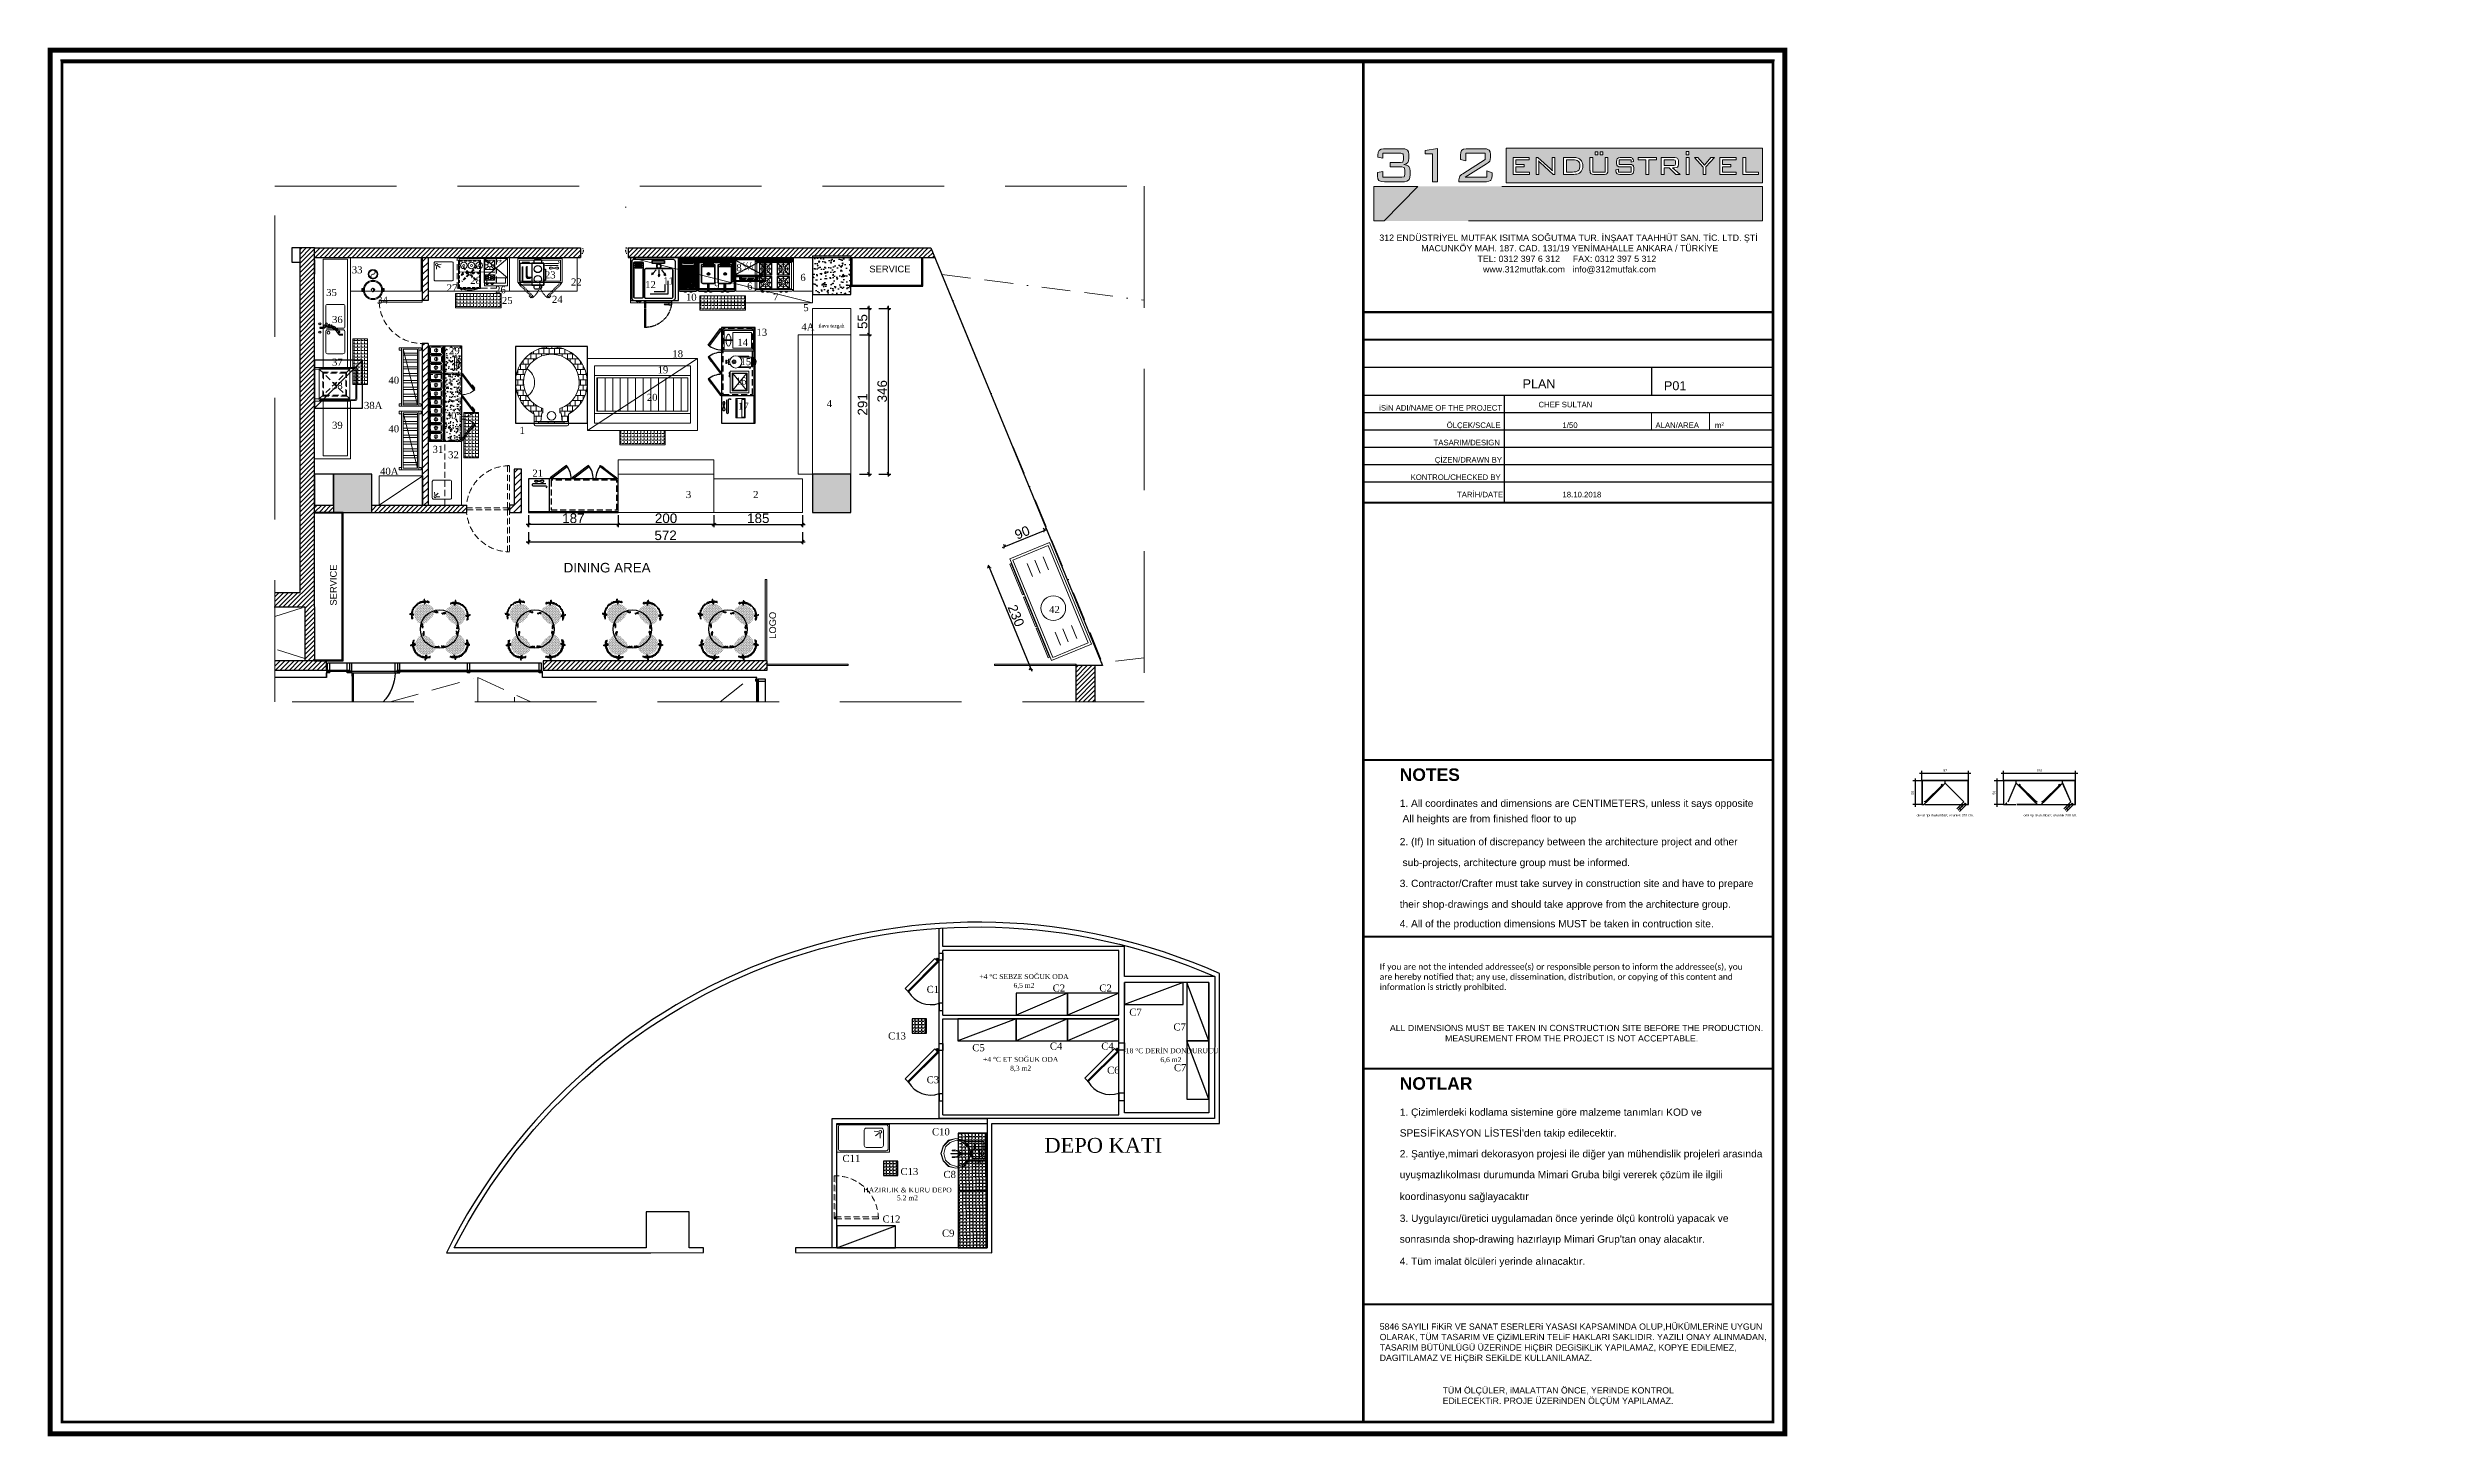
# Model space of a CAD drawing. Header units: millimetres. Extents: x 60271 to 65257, y 2062 to 12046.
# Drawn here: x 60271 to 65257, y 9146 to 12046 of the extents above; entities that cross this region are included whole.
import ezdxf
from ezdxf.enums import TextEntityAlignment as Align

# ---------------------------------------------------------------- set-up
doc = ezdxf.new("R2010")
doc.units = ezdxf.units.MM
for name, pattern in [('ACAD_ISO02W100', [15, 12, -3]), ('ACAD_ISO07W100', [3, 0, -3]), ('DASHED', [19.05, 12.7, -6.35]), ('DGN Style 1', [9692.577647, 16.127417, -9676.45023]), ('HIDDEN2', [0.1875, 0.125, -0.0625]), ('HIDDENX2', [19.05, 12.7, -6.35]), ('OUT LINE BUILDING$0$( Border )', [21, 6, -3, 6, -3, 0, -3])]:
    doc.linetypes.add(name, pattern=pattern)
for name, color, linetype in [('001 Duvar', 7, 'Continuous'), ('002 Çizgi', 7, 'Continuous'), ('41544Çizgi', 7, 'Continuous'), ('A-AREA-PATT', 1, 'Continuous'), ('A2-1-00-000 - Level 18', 1, 'Continuous'), ('A2-1-00-000 - Level 32', 1, 'Continuous'), ('A2-1-00-000 - Level 8', 1, 'Continuous'), ('A2-1-00-000 - Level 9', 1, 'Continuous'), ('COLUMNS', 8, 'Continuous'), ('CONTıNUOUS', 7, 'Continuous'), ('DU', 7, 'Continuous'), ('RENDER', 5, 'Continuous'), ('S2000-003 Kapı', 3, 'Continuous'), ('S2000-034 Soğuk Oda', 1, 'Continuous'), ('t_yazi', 144, 'Continuous')]:
    doc.layers.add(name, color=color, linetype=linetype)
for name, color, linetype, lineweight in [('1 LI object floor plan', 8, 'Continuous', 18), ('312M_Cerceve', 10, 'Continuous', 60), ('312M_logo', 7, 'Continuous', 18), ('312M_Mutfak1', 163, 'Continuous', 18), ('312M_yazi', 144, 'Continuous', 15), ('ANTET', 7, 'Continuous', 25), ('CERCEVE', 10, 'Continuous', 60), ('FURNITURE', 134, 'Continuous', 25), ('HIDDEN', 8, 'OUT LINE BUILDING$0$( Border )', 13), ('m345', 7, 'Continuous', 5), ('p_mutfak ekipmanları', 167, 'Continuous', 9), ('p_tarama', 251, 'Continuous', 15), ('p_ölçü', 40, 'Continuous', 15), ('S2000-002 Çizgi', 7, 'Continuous', 5), ('S2000-002 Çizgi_1', 7, 'Continuous', 5), ('STORAGE SHELVES', 7, 'Continuous', 15), ('t_mutfak ekipmanları', 167, 'Continuous', 18), ('t_olcu', 40, 'Continuous', 13), ('t_tarama', 251, 'Continuous', 5), ('TXT', 3, 'Continuous', 25)]:
    doc.layers.add(name, color=color, linetype=linetype, lineweight=lineweight)
doc.layers.add('2 F oak 52', color=7, linetype='Continuous', true_color=0xf6d39b)
doc.layers.add('WINDOW', color=7, linetype='Continuous', true_color=0x0059b3)
doc.layers.add('2 FL shadow 5', color=251, linetype='Continuous', lineweight=9, true_color=0x505050)
doc.layers.add('b-furn_Pen_No__118', color=7, linetype='Continuous', lineweight=13, true_color=0x573938)
doc.styles.add('BASLIK', font='')
doc.styles.add('olcu', font='arial.ttf')
doc.styles.add('SAS', font='sanss___.ttf')
doc.styles.get("Standard").update_dxf_attribs({"font": 'arial.ttf'})
doc.styles.add('style1', font='arial.ttf', dxfattribs={"height": 20})
doc.styles.add('YAZI', font='times.ttf', dxfattribs={"height": 11})
doc.styles.get('BASLIK').set_extended_font_data('Arial', bold=True)
doc.dimstyles.new('olcu50', dxfattribs={"dimtxt": 20, "dimasz": 6, "dimexe": 5, "dimexo": 0, "dimgap": 3, "dimtad": 1, "dimdec": 0, "dimzin": 12, "dimdsep": 46, "dimtxsty": 'olcu', "dimblk": 'OBLIQUE', "dimcen": 0, "dimdle": 5, "dimclrd": 256, "dimclre": 256, "dimclrt": 256, "dimadec": 0, "dimazin": 0, "dimtfac": 1, "dimtdec": 0, "dimtix": 1, "dimtmove": 2, "dimatfit": 2, "dimfxl": 20, "dimfxlon": 1, "dimtolj": 1, "dimtzin": 0, "dimarcsym": 0})
pattern_1 = [(45, (16396.7055, 15200.732), (-4.8083261, 4.8083261), [])]
pattern_2 = [(50, (16396.705, 15200.732), (24.386846, -2.133573), [2.55, -28.05]), (355, (16396.705, 15200.732), (-4.717545, 25.574533), [2.04, -22.44]), (100.451444, (16398.738, 15200.554), (19.669301, 23.44096), [2.167167, -23.838832]), (46.1842, (16396.705, 15207.532), (36.286205, -5.627656), [3.825, -42.075]), (96.635635, (16399.73, 15207.063), (31.778506, 33.120032), [3.250752, -35.758268]), (351.18416, (16396.705, 15207.53), (31.778506, 33.120032), [3.06, -33.66]), (21, (16400.105, 15205.832), (20.29484, -13.689042), [2.55, -28.05]), (326, (16400.105, 15205.832), (8.272721, 24.655102), [2.04, -22.44]), (71.451445, (16401.797, 15204.69), (28.567561, 10.966059), [2.167166, -23.838832]), (37.5, (16396.7055, 15200.732), (0.413435, 11.318391), [0, -22.168, 0, -22.78, 0, -22.525]), (7.5, (16396.705, 15200.732), (8.9443643, 13.4099982), [0, -12.988, 0, -21.658, 0, -8.585]), (327.5, (16389.1235, 15200.732), (18.1499628, -0.7668656), [0, -8.5, 0, -26.52, 0, -35.19]), (317.5, (16385.723, 15200.732), (19.82833, 3.4035694), [0, -11.05, 0, -17.612, 0, -24.99])]
pattern_3 = [(45, (-289.748, 433.475), (-6.7351921, 6.7351921), [])]
pattern_4 = [(45, (20909.5166, 12450.98), (-4.8083261, 4.8083261), [])]
pattern_5 = [(2e-15, (-15036.3138, -9809.6434), (0.67865625, 1.3573125), [0, -1.3573125])]

msp = doc.modelspace()

# ---------------------------------------------------------------- texts
at = {"style": 'olcu'}
for s, p in [('duvar tipi davlumbaz; uzunluk 370 cm.', (64172.3, 10440.5)), ('orta tip davlumbaz; uzunluk 230 cm.', (64395.5, 10440.5))]:
    msp.add_text(s, height=5, dxfattribs=at).set_placement(p)
at = {"style": 'YAZI'}
msp.add_text('DEPO KATI', height=31, dxfattribs=at).set_placement((62474.6, 9738.1), align=Align.CENTER)
at = {"layer": '312M_yazi', "insert": (62979.4, 11655.9), "char_height": 13.2, "width": 935.559, "attachment_point": 1, "style": 'style1'}
msp.add_mtext('\\pi71.388;312 ENDÜSTRİYEL MUTFAK ISITMA SOĞUTMA TUR. İNŞAAT TAAHHÜT SAN. TİC. LTD. ŞTİ\\P\\pi158.95;MACUNKÖY MAH. 187. CAD. 131/19 YENİMAHALLE ANKARA / TÜRKİYE\\P\\pi276.28;TEL: 0312 397 6 312^IFAX: 0312 397 5 312\\P\\pi287.89;www.312mutfak.com   info@312mutfak.com', dxfattribs=at)
at = {"layer": 'ANTET', "style": 'style1'}
for s, p in [('PLAN ', (63387.8, 11334.8)), ('P01', (63668.3, 11330.7))]:
    msp.add_text(s, height=18.83, dxfattribs=at).set_placement(p, align=Align.CENTER)
for s, p in [('iSiN ADI/NAME OF THE PROJECT         ', (63050.7, 11288.1)), ('CHEF SULTAN', (63383, 11295)), ('TASARIM/DESIGN       ', (63163.9, 11215.7)), ('ÖLÇEK/SCALE          ', (63191.4, 11251.9)), ('1/50', (63433.1, 11251.9)), ('ALAN/AREA', (63627.2, 11251.9)), (' m²', (63746.8, 11251.9)), ('ÇİZEN/DRAWN BY     ', (63166.6, 11179.5)), ('KONTROL/CHECKED BY     ', (63116.1, 11143.3)), ('TARİH/DATE            ', (63212.9, 11107)), ('18.10.2018', (63433.1, 11107))]:
    msp.add_text(s, height=11.59, dxfattribs=at).set_placement(p)
at = {"layer": 't_yazi', "color": 1}
for s, height, style, p in [('33', 14.76, 'YAZI', (60906.1, 11574.9)), ('28', 14.76, 'YAZI', (61153.4, 11552.8)), ('23', 14.76, 'YAZI', (61309.1, 11564.3)), ('11', 14.76, 'YAZI', (61555.9, 11551.9)), ('8', 14.8, 'YAZI', (61708.7, 11579.5)), ('6', 14.8, 'YAZI', (61842.3, 11559)), ('35', 14.76, 'YAZI', (60852.6, 11527.6)), ('34', 14.76, 'YAZI', (60959.1, 11511.6)), ('27', 14.76, 'YAZI', (61104.2, 11537.2)), ('26', 14.76, 'YAZI', (61205.3, 11533.3)), ('25', 14.76, 'YAZI', (61219.3, 11510.9)), ('24', 14.76, 'YAZI', (61323.8, 11513.2)), ('22', 14.76, 'YAZI', (61363.6, 11549.4)), ('12', 14.76, 'YAZI', (61518.4, 11544)), ('10', 14.76, 'YAZI', (61603.5, 11517.6)), ('9', 14.8, 'YAZI', (61662.4, 11542)), ('6', 14.8, 'YAZI', (61731.1, 11540.9)), ('7', 14.8, 'YAZI', (61785.4, 11518.2)), ('36', 14.76, 'YAZI', (60864.7, 11471.2)), ('4A', 14.76, 'YAZI', (61844.5, 11455.9)), ('5', 14.8, 'YAZI', (61848.4, 11495.9)), ('ilave tezgah', 7.382, 'YAZI', (61880.3, 11461.7)), ('29', 14.76, 'YAZI', (61108.9, 11406)), ('14', 14.76, 'YAZI', (61710.7, 11423.3)), ('13', 14.76, 'YAZI', (61750.7, 11444.4)), ('37', 14.76, 'YAZI', (60864.7, 11382.1)), ('19', 14.76, 'YAZI', (61544.3, 11365.9)), ('18', 14.76, 'YAZI', (61575.2, 11399.6)), ('15', 14.76, 'YAZI', (61717.4, 11383.1)), ('38', 14.76, 'YAZI', (60864.7, 11333)), ('40', 14.76, 'YAZI', (60982.5, 11344.3)), ('20', 14.76, 'YAZI', (61521.8, 11308.4)), ('16', 14.76, 'YAZI', (61707.6, 11342.5)), ('38A', 14.76, 'YAZI', (60931.4, 11291.7)), ('30', 14.76, 'YAZI', (61102, 11270.7)), ('17', 14.76, 'YAZI', (61712.3, 11290.1)), ('4', 14.8, 'YAZI', (61897.3, 11295.4)), ('39', 14.76, 'YAZI', (60864.7, 11250.2)), ('40', 14.76, 'YAZI', (60982.5, 11242.9)), ('1', 14.8, 'YAZI', (61256.1, 11239.6)), ('40A', 14.76, 'YAZI', (60965, 11154.1)), ('31', 14.76, 'YAZI', (61074.6, 11199.9)), ('32', 14.76, 'YAZI', (61107, 11188.7)), ('21', 14.76, 'YAZI', (61283, 11150.1)), ('3', 14.8, 'YAZI', (61603.4, 11105.5)), ('2', 14.8, 'YAZI', (61743.7, 11105.5)), ('42', 14.76, 'YAZI', (62361.6, 10865.4)), ('C1', 14.76, 'YAZI', (62105.9, 10072)), ('C2', 14.76, 'YAZI', (62368.9, 10074.7)), ('C2', 14.76, 'YAZI', (62466.3, 10074.7)), ('C7', 14.76, 'YAZI', (62528.9, 10024.4)), ('C13', 14.76, 'YAZI', (62025.5, 9974.8)), ('C7', 14.76, 'YAZI', (62621, 9993.5)), ('ALL DIMENSIONS MUST BE TAKEN IN CONSTRUCTION SITE BEFORE THE PRODUCTION. ', 13.039, 'style1', (63072.9, 9992.2)), (' MEASUREMENT FROM THE PROJECT IS NOT ACCEPTABLE. ', 13.039, 'style1', (63183, 9970.5)), ('C5', 14.76, 'YAZI', (62201.1, 9950.2)), ('C4', 14.76, 'YAZI', (62363.1, 9953.5)), ('C4', 14.76, 'YAZI', (62470.4, 9953.5)), ('C7', 14.76, 'YAZI', (62622.1, 9908.4)), ('C3', 14.76, 'YAZI', (62105.9, 9883.3)), ('C6', 14.76, 'YAZI', (62482.6, 9903.1)), ('C10', 14.76, 'YAZI', (62117, 9774.5)), ('C11', 14.76, 'YAZI', (61930.2, 9718.9)), ('C13', 14.76, 'YAZI', (62051.3, 9691.5)), ('C8', 14.76, 'YAZI', (62141, 9685.5)), ('C12', 14.76, 'YAZI', (62013.9, 9592.3)), ('C9', 14.76, 'YAZI', (62137.9, 9562.7)), ('TÜM ÖLÇÜLER, iMALATTAN ÖNCE, YERiNDE KONTROL', 13.039, 'style1', (63183, 9235.3)), ('EDiLECEKTiR. PROJE ÜZERiNDEN ÖLÇÜM YAPILAMAZ.', 13.039, 'style1', (63183, 9213.6))]:
    msp.add_text(s, height=height, dxfattribs=dict(at, style=style)).set_placement(p)
at = {"layer": 't_yazi'}
for s, height, style, p in [('NOTES', 26.08, 'BASLIK', (63093.4, 10514.8)), ('1. All coordinates and dimensions are CENTIMETERS, unless it says opposite ', 15.212, 'style1', (63093.4, 10460.5)), (' All heights are from finished floor to up ', 15.212, 'style1', (63093.4, 10428.5)), ('2. (If) In situation of discrepancy between the architecture project and other', 15.212, 'style1', (63093.4, 10380.3)), (' sub-projects, architecture group must be informed. ', 15.212, 'style1', (63093.4, 10336.8)), ('3. Contractor/Crafter must take survey in construction site and have to prepare ', 15.212, 'style1', (63093.4, 10293.1)), ('their shop-drawings and should take approve from the architecture group.', 15.212, 'style1', (63093.4, 10249.7)), ('4. All of the production dimensions MUST be taken in contruction site.', 15.212, 'style1', (63093.4, 10208.9)), ('NOTLAR', 26.08, 'BASLIK', (63093.4, 9869.7)), ('1. Çizimlerdeki kodlama sistemine göre malzeme tanımları KOD ve ', 15.212, 'style1', (63093.4, 9815.3)), ("SPESİFİKASYON LİSTESİ'den takip edilecektir.  ", 15.212, 'style1', (63093.4, 9771.9)), ('2. Şantiye,mimari dekorasyon projesi ile diğer yan mühendislik projeleri arasında ', 15.212, 'style1', (63093.4, 9728.4)), ('uyuşmazlıkolması durumunda Mimari Gruba bilgi vererek çözüm ile ilgili ', 15.212, 'style1', (63093.4, 9685)), ('koordinasyonu sağlayacaktır', 15.212, 'style1', (63093.4, 9639.3)), ('3. Uygulayıcı/üretici uygulamadan önce yerinde ölçü kontrolü yapacak ve', 15.212, 'style1', (63093.4, 9593.7)), ("sonrasında shop-drawing hazırlayıp Mimari Grup'tan onay alacaktır.", 15.212, 'style1', (63093.4, 9550.2)), ('4. Tüm imalat ölcüleri yerinde alınacaktır. ', 15.212, 'style1', (63093.4, 9504))]:
    msp.add_text(s, height=height, dxfattribs=dict(at, style=style)).set_placement(p)
at = {"layer": 't_yazi', "color": 1, "style": 'YAZI'}
for s, height, p in [('+4 %%DC SEBZE SOĞUK ODA', 10.335, (62309.1, 10101)), ('6,5 m2', 10.33, (62309.1, 10082.5)), ('+4 %%DC ET SOĞUK ODA', 10.335, (62302.1, 9928)), ('-18 %%DC DERİN DONDURUCU', 10.335, (62615.7, 9946)), ('6,6 m2', 10.33, (62615.7, 9927.5)), ('8,3 m2', 10.33, (62302.1, 9909.5)), ('HAZIRLIK & KURU DEPO', 10.335, (62065.9, 9655.1)), ('5.2 m2', 10.33, (62065.9, 9638.7))]:
    msp.add_text(s, height=height, dxfattribs=at).set_placement(p, align=Align.CENTER)
at = {"layer": 't_yazi', "attachment_point": 1, "style": 'style1'}
for s, insert, char_height, width in [('{\\fCalibri|b0|i0|c162|p34;\\H0.83333x;If you are not the intended addressee(s) or responsible person to inform the addressee(s), you are hereby notified that; any use, dissemination, distribution, or copying of this content and \\H1.3003x; \\H0.76905x;information is strictly prohibited.\\H1.19381x; }', (63051.6, 10133.1), 15.2121, 784.711), ('5846 SAYILI FiKiR VE SANAT ESERLERi YASASI KAPSAMINDA OLUP,HÜKÜMLERiNE UYGUN OLARAK, TÜM TASARIM VE ÇiZiMLERiN TELiF HAKLARI SAKLIDIR. YAZILI ONAY ALINMADAN, TASARIM BÜTÜNLÜGÜ ÜZERiNDE HiÇBiR DEGiSiKLiK YAPILAMAZ, KOPYE EDiLEMEZ, DAGITILAMAZ VE HiÇBiR SEKiLDE KULLANILAMAZ.  ', (63051.6, 9381.5), 13.0389, 850.199)]:
    msp.add_mtext(s, dxfattribs=dict(at, insert=insert, char_height=char_height, width=width))
at = {"layer": 'TXT', "attachment_point": 4, "style": 'SAS'}
for s, insert, char_height, width in [('{\\fArial|b0|i0|c0|p34;SERVICE}', (61986.3, 11583.9), 14, 591.311), ('{\\fArial|b0|i0|c0|p34;DINING AREA}', (61348.1, 10960), 20, 844.73)]:
    msp.add_mtext(s, dxfattribs=dict(at, insert=insert, char_height=char_height, width=width))
at = {"layer": 'TXT', "char_height": 14, "width": 591.311, "attachment_point": 4, "rotation": 90, "style": 'SAS'}
for s, insert in [('{\\fArial|b0|i0|c0|p34;SERVICE}', (60867.6, 10880.9)), ('{\\fArial|b0|i0|c0|p34;LOGO}', (61784.6, 10811.5))]:
    msp.add_mtext(s, dxfattribs=dict(at, insert=insert))

# ---------------------------------------------------------------- blocks, each defined once
blk = doc.blocks.new('*U4')
at = {"layer": 'A2-1-00-000 - Level 9', "color": 1, "linetype": 'DGN Style 1', "lineweight": 0}
for p, q in [((452, -372), (452, 486)), ((-500, -384), (-500, -372)), ((-500, -372), (-453, -372)), ((-500, -486), (-500, -474)), ((-453, -486), (-500, -486)), ((-453, -372), (-453, -418)), ((-453, -418), (-438, -418)), ((-438, -448), (-453, -448)), ((-453, -448), (-453, -486)), ((-438, -418), (-438, -448)), ((452, -418), (438, -418)), ((438, -418), (438, -448)), ((438, -448), (452, -448)), ((500, -372), (452, -372)), ((452, -372), (452, -418)), ((452, -448), (452, -486)), ((452, -486), (500, -486)), ((500, -384), (500, -372)), ((500, -486), (500, -474))]:
    blk.add_line(p, q, dxfattribs=at)
blk.add_arc((452, -418), 904, 90, 180, dxfattribs=at)
blk = doc.blocks.new('chr4')
at = {"layer": '2 F oak 52'}
h = blk.add_hatch(dxfattribs=at)
h.set_pattern_fill('DOTS', color=256, scale=0.855, style=0)
h.set_pattern_definition(pattern_5)
h.paths.add_polyline_path([(11054.4, -2964.7, 0.285475), (11028.8, -2979.5, 0.388251), (11031.2, -2981.8, -0.278738), (11054.4, -2967.1, -0.278738), (11077.7, -2981.8, 0.388251), (11080.1, -2979.5, 0.285475)])
h.paths.add_polyline_path([(11073.4, -2975.6, 0.027312), (11071.3, -2973.6), (11069.6, -2976.1, -0.028203), (11071.5, -2978.5)], flags=17)
h.paths.add_polyline_path([(11074.1, -2969.2), (11073, -2970.9, -0.025782), (11075.1, -2972.8), (11076.5, -2970.7, 0.990533)], flags=17)
h.paths.add_polyline_path([(11039.2, -2976.1), (11037.6, -2973.6, 0.027312), (11035.5, -2975.6), (11037.4, -2978.5, -0.028203)], flags=17)
h.paths.add_polyline_path([(11034.8, -2969.2, 0.990533), (11032.4, -2970.7), (11033.7, -2972.8, -0.025782), (11035.9, -2970.9)], flags=17)
h.paths.add_polyline_path([(11072.8, -3001.6, -0.035026), (11071.1, -3003.2), (11072.7, -3005.2, -0.379521), (11074.4, -3003.7)])
h.paths.add_polyline_path([(11075.8, -3004.5, 1.067653), (11073.1, -3006.4), (11075.2, -3008.9, 0.000668), (11075.2, -3008.9, 0.012703), (11075.3, -3009, 0.945767), (11077.4, -3007.1)])
h.paths.add_polyline_path([(11037.7, -3003.2, -0.035026), (11036.1, -3001.6), (11034.5, -3003.7, -0.379521), (11036.1, -3005.2)])
h.paths.add_polyline_path([(11033.1, -3004.5), (11031.5, -3007.1, 0.971423), (11033.6, -3008.9), (11035.8, -3006.4, 1.067653)])
at = {"layer": '2 FL shadow 5'}
h = blk.add_hatch(dxfattribs=at)
h.set_pattern_fill('DOTS', color=256, scale=0.855, style=0)
h.set_pattern_definition(pattern_5)
edge = h.paths.add_edge_path()
edge.add_arc((11055.5, -2932.3), 75.2, 263.3778, 269.2231)
edge.add_arc((11053.4, -2932.3), 75.2, 270.7769, 276.6222)
edge.add_arc((11060.5, -2990.5), 16.5, 275.4895, 321.476)
edge.add_arc((11065, -2993.3), 11.3, 318.0873, 355.5155)
edge.add_arc((11048.1, -2994.2), 28.2, 0.0253, 25.9963)
edge.add_arc((11049.4, -2993.7), 26.8, 26.3351, 40.9939)
edge.add_arc((11054.4, -2993.6), 23.1, 48.8879, 90)
edge.add_arc((11054.4, -2993.6), 23.1, 90, 131.1121)
edge.add_arc((11059.5, -2993.7), 26.8, 139.0061, 153.6649)
edge.add_arc((11060.8, -2994.2), 28.2, 154.0037, 179.9747)
edge.add_arc((11043.8, -2993.3), 11.3, 184.4845, 221.9127)
edge.add_arc((11048.4, -2990.5), 16.5, 218.524, 264.5105)
at = {"layer": '1 LI object floor plan'}
for p, q in [((11034.5, -3003.7), (11036.1, -3001.6)), ((11036.1, -3005.2), (11037.7, -3003.2)), ((11072.7, -3005.2), (11071.1, -3003.2)), ((11074.4, -3003.7), (11072.8, -3001.6))]:
    blk.add_line(p, q, dxfattribs=at)
for centre, start, end in [((11053.5, -2992.7), 128.8296, 134.737), ((11055.4, -2992.7), 45.263, 51.1704)]:
    blk.add_arc(centre, 28, start, end, dxfattribs=at)
blk = doc.blocks.new('vcc33423c42')
at = {"linetype": 'ACAD_ISO07W100', "ltscale": 0.02}
for p, q in [((678442, -129498.7), (678442, -129442.7)), ((678444, -129498.7), (678444, -129442.7))]:
    blk.add_line(p, q, dxfattribs=at)
for p, q in [((678453.7, -129512.7), (678491.5, -129512.7)), ((678461.9, -129518.2), (678485.3, -129518.2)), ((678483.1, -129491.4), (678484.6, -129489.8)), ((678485.3, -129518.2), (678485.3, -129531.9)), ((678491.5, -129512.7), (678491.5, -129540)), ((678458.2, -129556.7), (678456.7, -129552.5)), ((678460.7, -129554.5), (678456.7, -129552.5)), ((678459.5, -129555.6), (678458.2, -129556.7)), ((678460.7, -129554.5), (678459.5, -129555.6)), ((678466.5, -129563.3), (678459.5, -129555.6)), ((678470.5, -129552.8), (678472.1, -129548.7)), ((678472.1, -129552.8), (678470.5, -129552.8)), ((678473.7, -129552.8), (678472.1, -129548.7)), ((678472.1, -129563.3), (678472.1, -129552.8)), ((678473.7, -129552.8), (678472.1, -129552.8)), ((678477.6, -129563.2), (678483.6, -129554.6)), ((678482.2, -129553.7), (678485.9, -129551.2)), ((678483.6, -129554.6), (678482.2, -129553.7)), ((678484.9, -129555.5), (678483.6, -129554.6)), ((678484.9, -129555.5), (678485.9, -129551.2))]:
    blk.add_line(p, q)
for points in [[(678420.8, -129585.7), (678500.8, -129585.7, 0.414214), (678505.8, -129580.7), (678505.8, -129503.7, 0.414214), (678500.8, -129498.7), (678420.8, -129498.7, 0.414214), (678415.8, -129503.7), (678415.8, -129580.7, 0.414214)], [(678422.7, -129580), (678436.1, -129580, 0.414214), (678439.1, -129577), (678439.1, -129506.6, 0.414214), (678436.1, -129503.6), (678422.7, -129503.6, 0.414214), (678419.7, -129506.6), (678419.7, -129577, 0.414214)], [(678422.7, -129579.6), (678436.1, -129579.6, 0.414214), (678438.7, -129577), (678438.7, -129506.6, 0.414214), (678436.1, -129504), (678422.7, -129504, 0.414214), (678420.1, -129506.6), (678420.1, -129577, 0.414214)], [(678444.7, -129503.6), (678498.4, -129503.6, -0.414214), (678501.4, -129506.6), (678501.4, -129562.7, -0.414214), (678498.4, -129565.7), (678444.7, -129565.7, -0.414214), (678441.7, -129562.7), (678441.7, -129506.6, -0.414214)], [(678444.7, -129504), (678498.4, -129504, -0.414214), (678501, -129506.6), (678501, -129562.7, -0.414214), (678498.4, -129565.3), (678444.7, -129565.3, -0.414214), (678442.1, -129562.7), (678442.1, -129506.6, -0.414214)]]:
    blk.add_lwpolyline(points, format="xyb", close=True)
for points in [[(678425.2, -129498.7), (678429.6, -129498.7), (678429.6, -129496.9), (678425.2, -129496.9)], [(678426, -129496.9), (678428.8, -129496.9), (678428.8, -129496.3), (678426, -129496.3)], [(678430.1, -129498.7), (678434.5, -129498.7), (678434.5, -129496.9), (678430.1, -129496.9)], [(678430.9, -129496.9), (678433.6, -129496.9), (678433.6, -129496.3), (678430.9, -129496.3)], [(678442, -129498.7), (678498.3, -129498.7), (678498.3, -129494.2), (678442, -129494.2)], [(678442, -129498.7), (678498.3, -129498.7), (678498.3, -129497.7), (678442, -129497.7)], [(678442.4, -129498.3), (678497.9, -129498.3), (678497.9, -129498.1), (678442.4, -129498.1)], [(678422.7, -129568.8), (678436.3, -129568.8), (678436.3, -129566.3), (678422.7, -129566.3)], [(678422.7, -129573.1), (678436.3, -129573.1), (678436.3, -129570.6), (678422.7, -129570.6)], [(678423.2, -129568.3), (678435.8, -129568.3), (678435.8, -129566.8), (678423.2, -129566.8)], [(678423.2, -129572.6), (678435.8, -129572.6), (678435.8, -129571.1), (678423.2, -129571.1)], [(678422.7, -129577.3), (678436.3, -129577.3), (678436.3, -129574.7), (678422.7, -129574.7)], [(678423.2, -129576.8), (678435.8, -129576.8), (678435.8, -129575.2), (678423.2, -129575.2)], [(678458.1, -129582.6), (678483.3, -129582.6), (678483.3, -129576.4), (678458.1, -129576.4)], [(678458.5, -129582.2), (678482.9, -129582.2), (678482.9, -129576.8), (678458.5, -129576.8)]]:
    blk.add_lwpolyline(points, close=True)
for points in [[(678482.9, -129491.4), (678492.7, -129491.4)], [(678492.7, -129489.8), (678484.6, -129489.8)], [(678492.7, -129489.8), (678498.3, -129489.8), (678498.3, -129494.2), (678492.7, -129494.2), (678492.7, -129491.4)]]:
    blk.add_lwpolyline(points)
for radius in [5.06, 4.06]:
    blk.add_circle((678471.8, -129571.1), radius)
blk.add_arc((678443, -129498.3), 55.5, 4.2254, 91.0318, dxfattribs=at)
blk = doc.blocks.new('ce2323c23c23')
h = blk.add_hatch()
h.set_pattern_fill('ANGLE', color=256, scale=0.3, style=0)
h.set_pattern_definition([(0, (673228.2073, -129656.507), (0, 2.0955), [1.524, -0.5715]), (90, (673228.2073, -129656.507), (-2.0955, 1e-16), [1.524, -0.5715])])
h.paths.add_polyline_path([(678844, -129789.1), (678844, -129794.4), (678920, -129794.4), (678920, -129789.1)])
for p, q in [((678842, -129854.1), (678863.3, -129854.1)), ((678865.5, -129854.1), (678897.9, -129854.1)), ((678900.1, -129854.1), (678922, -129854.1))]:
    blk.add_line(p, q)
blk.add_lwpolyline([(678845, -129857.1), (678919, -129857.1, 0.414214), (678922, -129854.1), (678922, -129787.1), (678842, -129787.1), (678842, -129854.1, 0.414214)], format="xyb", close=True)
for points in [[(678842, -129796.4), (678922, -129796.4), (678922, -129787.1), (678842, -129787.1)], [(678843.5, -129794.9), (678920.5, -129794.9), (678920.5, -129788.6), (678843.5, -129788.6)], [(678844, -129794.4), (678920, -129794.4), (678920, -129789.1), (678844, -129789.1)], [(678851.4, -129806), (678877.4, -129806), (678877.4, -129806.8), (678851.4, -129806.8)], [(678855.3, -129799.2), (678874.3, -129799.2), (678874.3, -129804.8), (678855.3, -129804.8)], [(678856.3, -129798.2), (678856.6, -129798.2), (678856.6, -129805.7), (678856.3, -129805.7)], [(678857.6, -129798.2), (678857.9, -129798.2), (678857.9, -129805.7), (678857.6, -129805.7)], [(678859, -129798.2), (678859.3, -129798.2), (678859.3, -129805.7), (678859, -129805.7)], [(678860.5, -129798.2), (678860.7, -129798.2), (678860.7, -129805.7), (678860.5, -129805.7)], [(678861.8, -129798.2), (678862, -129798.2), (678862, -129805.7), (678861.8, -129805.7)], [(678863.2, -129798.2), (678863.5, -129798.2), (678863.5, -129805.7), (678863.2, -129805.7)], [(678864.7, -129798.2), (678864.9, -129798.2), (678864.9, -129805.7), (678864.7, -129805.7)], [(678865.9, -129798.2), (678866.2, -129798.2), (678866.2, -129805.7), (678865.9, -129805.7)], [(678867.4, -129798.2), (678867.6, -129798.2), (678867.6, -129805.7), (678867.4, -129805.7)], [(678868.8, -129798.2), (678869.1, -129798.2), (678869.1, -129805.7), (678868.8, -129805.7)], [(678870.1, -129798.2), (678870.4, -129798.2), (678870.4, -129805.7), (678870.1, -129805.7)], [(678871.5, -129798.2), (678871.8, -129798.2), (678871.8, -129805.7), (678871.5, -129805.7)], [(678872.8, -129798.2), (678873.1, -129798.2), (678873.1, -129805.7), (678872.8, -129805.7)], [(678886, -129806), (678912, -129806), (678912, -129806.8), (678886, -129806.8)], [(678889.9, -129799.2), (678908.9, -129799.2), (678908.9, -129804.8), (678889.9, -129804.8)], [(678891, -129798.2), (678891.2, -129798.2), (678891.2, -129805.7), (678891, -129805.7)], [(678892.3, -129798.2), (678892.5, -129798.2), (678892.5, -129805.7), (678892.3, -129805.7)], [(678893.7, -129798.2), (678894, -129798.2), (678894, -129805.7), (678893.7, -129805.7)], [(678895.1, -129798.2), (678895.4, -129798.2), (678895.4, -129805.7), (678895.1, -129805.7)], [(678896.4, -129798.2), (678896.7, -129798.2), (678896.7, -129805.7), (678896.4, -129805.7)], [(678897.8, -129798.2), (678898.1, -129798.2), (678898.1, -129805.7), (678897.8, -129805.7)], [(678899.3, -129798.2), (678899.6, -129798.2), (678899.6, -129805.7), (678899.3, -129805.7)], [(678900.6, -129798.2), (678900.9, -129798.2), (678900.9, -129805.7), (678900.6, -129805.7)], [(678902, -129798.2), (678902.3, -129798.2), (678902.3, -129805.7), (678902, -129805.7)], [(678903.4, -129798.2), (678903.7, -129798.2), (678903.7, -129805.7), (678903.4, -129805.7)], [(678904.7, -129798.2), (678905, -129798.2), (678905, -129805.7), (678904.7, -129805.7)], [(678906.1, -129798.2), (678906.4, -129798.2), (678906.4, -129805.7), (678906.1, -129805.7)], [(678907.5, -129798.2), (678907.8, -129798.2), (678907.8, -129805.7), (678907.5, -129805.7)], [(678856.3, -129857.1), (678860.9, -129857.1), (678860.9, -129858.8), (678856.3, -129858.8)], [(678856.9, -129858.8), (678860.4, -129858.8), (678860.4, -129859.4), (678856.9, -129859.4)], [(678863.3, -129841.9), (678865.5, -129841.9), (678865.5, -129855.8), (678863.3, -129855.8)], [(678863.8, -129842.4), (678865, -129842.4), (678865, -129855.3), (678863.8, -129855.3)], [(678867.1, -129857.1), (678871.8, -129857.1), (678871.8, -129858.8), (678867.1, -129858.8)], [(678867.8, -129858.8), (678871.3, -129858.8), (678871.3, -129859.4), (678867.8, -129859.4)], [(678891.2, -129857.1), (678895.9, -129857.1), (678895.9, -129858.8), (678891.2, -129858.8)], [(678891.9, -129858.8), (678895.4, -129858.8), (678895.4, -129859.4), (678891.9, -129859.4)], [(678897.9, -129841.9), (678900.1, -129841.9), (678900.1, -129855.8), (678897.9, -129855.8)], [(678898.4, -129842.4), (678899.6, -129842.4), (678899.6, -129855.3), (678898.4, -129855.3)], [(678902.4, -129857.1), (678907.1, -129857.1), (678907.1, -129858.8), (678902.4, -129858.8)], [(678903.1, -129858.8), (678906.6, -129858.8), (678906.6, -129859.4), (678903.1, -129859.4)]]:
    blk.add_lwpolyline(points, close=True)
for points in [[(678863.3, -129852.3), (678845.3, -129852.3), (678845.3, -129797.8), (678918.4, -129797.8), (678918.4, -129852.3), (678900.1, -129852.3)], [(678864.3, -129823.9), (678864.3, -129819)], [(678865.1, -129818.9), (678865.1, -129823.9)], [(678899.2, -129823.9), (678899.2, -129819)], [(678900, -129818.9), (678900, -129823.9)], [(678897.9, -129852.3), (678865.5, -129852.3)]]:
    blk.add_lwpolyline(points)
for points in [[(678874.3, -129801.3), (678878.2, -129801.3), (678878.2, -129838.9, -0.414214), (678875.2, -129841.9), (678853.5, -129841.9, -0.414214), (678850.5, -129838.9), (678850.5, -129801.3), (678855.3, -129801.3)], [(678874.3, -129801.8), (678877.7, -129801.8), (678877.7, -129838.9, -0.414214), (678875.2, -129841.4), (678853.5, -129841.4, -0.414214), (678851, -129838.9), (678851, -129801.8), (678855.3, -129801.8)], [(678908.9, -129801.3), (678912.9, -129801.3), (678912.9, -129838.9, -0.414214), (678909.9, -129841.9), (678888.1, -129841.9, -0.414214), (678885.1, -129838.9), (678885.1, -129801.3), (678889.9, -129801.3)], [(678908.9, -129801.8), (678912.4, -129801.8), (678912.4, -129838.9, -0.414214), (678909.9, -129841.4), (678888.1, -129841.4, -0.414214), (678885.6, -129838.9), (678885.6, -129801.8), (678889.9, -129801.8)]]:
    blk.add_lwpolyline(points, format="xyb")
for centre, radius in [((678864.8, -129821.4), 2.71), ((678864.8, -129821.4), 2.51), ((678899.8, -129821.4), 2.71), ((678899.8, -129821.4), 2.51)]:
    blk.add_circle(centre, radius)
blk = doc.blocks.new('34v34v34v34')
at = {"layer": 't_mutfak ekipmanları'}
for p, q in [((25865.1, -12361.6, 0), (25831, -12387.4, 0)), ((25832.5, -12389.4, 0), (25866.6, -12363.7, 0)), ((25861.8, -12362, 0), (25856.2, -12366.2, 0)), ((25862.8, -12363.3, 0), (25861.8, -12362, 0)), ((25866.6, -12363.7, 0), (25865.1, -12361.6, 0)), ((25911.1, -12361.6, 0), (25876.9, -12387.4, 0)), ((25878.5, -12389.4, 0), (25912.6, -12363.7, 0)), ((25907.8, -12362, 0), (25902.2, -12366.2, 0)), ((25908.8, -12363.3, 0), (25907.8, -12362, 0)), ((25912.6, -12363.7, 0), (25911.1, -12361.6, 0)), ((25934.9, -12363.8, 0), (25936.4, -12361.8, 0)), ((25969.1, -12389.4, 0), (25934.9, -12363.8, 0)), ((25936.4, -12361.8, 0), (25970.7, -12387.4, 0)), ((25938.7, -12363.4, 0), (25939.7, -12362.1, 0)), ((25939.7, -12362.1, 0), (25945.3, -12366.4, 0)), ((25773.1, -12389.4, 0), (25773.1, -12459.4, 0)), ((25973.1, -12389.4, 0), (25773.1, -12389.4, 0)), ((25822.1, -12399.8, 0), (25795.4, -12399.8, 0)), ((25795.4, -12404.1, 0), (25822.1, -12404.1, 0)), ((25830.1, -12457.4, 0), (25830.1, -12389.4, 0)), ((25831, -12387.4, 0), (25832.5, -12389.4, 0)), ((25856.2, -12366.2, 0), (25854.8, -12367.3, 0)), ((25876.9, -12387.4, 0), (25878.5, -12389.4, 0)), ((25902.2, -12366.2, 0), (25900.7, -12367.3, 0)), ((25945.3, -12366.4, 0), (25946.8, -12367.4, 0)), ((25970.7, -12387.4, 0), (25969.1, -12389.4, 0)), ((25973.1, -12459.4, 0), (25973.1, -12389.4, 0)), ((25973.1, -12427.4, 0), (25773.1, -12427.4, 0)), ((25773.1, -12427.4, 0), (25773.1, -12459.4, 0)), ((25773.1, -12457.4, 0), (25973.1, -12457.4, 0)), ((25773.1, -12459.4, 0), (25973.1, -12459.4, 0)), ((25773.1, -12459.4, 0), (25973.1, -12459.4, 0)), ((25774, -12431.6, 0), (25774, -12454.4, 0)), ((25789, -12429.6, 0), (25776, -12429.6, 0)), ((25776, -12433.6, 0), (25776, -12452.4, 0)), ((25776, -12456.4, 0), (25789, -12456.4, 0)), ((25787, -12431.6, 0), (25778, -12431.6, 0)), ((25778, -12454.4, 0), (25787, -12454.4, 0)), ((25786.3, -12442.2, 0), (25778.8, -12442.2, 0)), ((25778.8, -12442.2, 0), (25778.8, -12442.9, 0)), ((25778.8, -12442.9, 0), (25786.3, -12442.9, 0)), ((25786.3, -12442.9, 0), (25786.3, -12442.2, 0)), ((25789, -12452.4, 0), (25789, -12433.6, 0)), ((25791, -12454.4, 0), (25791, -12431.6, 0)), ((25792.2, -12431.6, 0), (25792.2, -12454.4, 0)), ((25807.2, -12429.6, 0), (25794.2, -12429.6, 0)), ((25794.2, -12433.6, 0), (25794.2, -12452.4, 0)), ((25794.2, -12456.4, 0), (25807.2, -12456.4, 0)), ((25805.2, -12431.6, 0), (25796.2, -12431.6, 0)), ((25796.2, -12454.4, 0), (25805.2, -12454.4, 0)), ((25804.4, -12442.2, 0), (25796.9, -12442.2, 0)), ((25796.9, -12442.2, 0), (25796.9, -12442.9, 0)), ((25796.9, -12442.9, 0), (25804.4, -12442.9, 0)), ((25804.4, -12442.9, 0), (25804.4, -12442.2, 0)), ((25807.2, -12452.4, 0), (25807.2, -12433.6, 0)), ((25809.2, -12454.4, 0), (25809.2, -12431.6, 0)), ((25810.2, -12432, 0), (25810.2, -12454.8, 0)), ((25825.2, -12430, 0), (25812.2, -12430, 0)), ((25812.2, -12434, 0), (25812.2, -12452.8, 0)), ((25812.2, -12456.8, 0), (25825.2, -12456.8, 0)), ((25823.2, -12432, 0), (25814.2, -12432, 0)), ((25814.2, -12454.8, 0), (25823.2, -12454.8, 0)), ((25822.4, -12442.6, 0), (25814.9, -12442.6, 0)), ((25814.9, -12442.6, 0), (25814.9, -12443.3, 0)), ((25814.9, -12443.3, 0), (25822.4, -12443.3, 0)), ((25822.4, -12443.3, 0), (25822.4, -12442.6, 0)), ((25825.2, -12452.8, 0), (25825.2, -12434, 0)), ((25827.2, -12454.8, 0), (25827.2, -12432, 0)), ((25828.2, -12432, 0), (25828.2, -12454.8, 0)), ((25843.2, -12430, 0), (25830.2, -12430, 0)), ((25830.2, -12434, 0), (25830.2, -12452.8, 0)), ((25830.2, -12456.8, 0), (25843.2, -12456.8, 0)), ((25841.2, -12432, 0), (25832.2, -12432, 0)), ((25832.2, -12454.8, 0), (25841.2, -12454.8, 0)), ((25840.4, -12442.6, 0), (25832.9, -12442.6, 0)), ((25832.9, -12442.6, 0), (25832.9, -12443.3, 0)), ((25832.9, -12443.3, 0), (25840.4, -12443.3, 0)), ((25840.4, -12443.3, 0), (25840.4, -12442.6, 0)), ((25843.2, -12452.8, 0), (25843.2, -12434, 0)), ((25845.2, -12454.8, 0), (25845.2, -12432, 0)), ((25846.2, -12432, 0), (25846.2, -12454.8, 0)), ((25861.2, -12430, 0), (25848.2, -12430, 0)), ((25848.2, -12434, 0), (25848.2, -12452.8, 0)), ((25848.2, -12456.8, 0), (25861.2, -12456.8, 0)), ((25859.2, -12432, 0), (25850.2, -12432, 0)), ((25850.2, -12454.8, 0), (25859.2, -12454.8, 0)), ((25858.4, -12442.6, 0), (25850.9, -12442.6, 0)), ((25850.9, -12442.6, 0), (25850.9, -12443.3, 0)), ((25850.9, -12443.3, 0), (25858.4, -12443.3, 0)), ((25858.4, -12443.3, 0), (25858.4, -12442.6, 0)), ((25861.2, -12452.8, 0), (25861.2, -12434, 0)), ((25863.2, -12454.8, 0), (25863.2, -12432, 0)), ((25864.2, -12432, 0), (25864.2, -12454.8, 0)), ((25879.2, -12430, 0), (25866.2, -12430, 0)), ((25866.2, -12434, 0), (25866.2, -12452.8, 0)), ((25866.2, -12456.8, 0), (25879.2, -12456.8, 0)), ((25877.2, -12432, 0), (25868.2, -12432, 0)), ((25868.2, -12454.8, 0), (25877.2, -12454.8, 0)), ((25876.4, -12442.6, 0), (25868.9, -12442.6, 0)), ((25868.9, -12442.6, 0), (25868.9, -12443.3, 0)), ((25868.9, -12443.3, 0), (25876.4, -12443.3, 0)), ((25876.4, -12443.3, 0), (25876.4, -12442.6, 0)), ((25879.2, -12452.8, 0), (25879.2, -12434, 0)), ((25881.2, -12454.8, 0), (25881.2, -12432, 0)), ((25882.2, -12432, 0), (25882.2, -12454.8, 0)), ((25897.2, -12430, 0), (25884.2, -12430, 0)), ((25884.2, -12434, 0), (25884.2, -12452.8, 0)), ((25884.2, -12456.8, 0), (25897.2, -12456.8, 0)), ((25895.2, -12432, 0), (25886.2, -12432, 0)), ((25886.2, -12454.8, 0), (25895.2, -12454.8, 0)), ((25894.4, -12442.6, 0), (25886.9, -12442.6, 0)), ((25886.9, -12442.6, 0), (25886.9, -12443.3, 0)), ((25886.9, -12443.3, 0), (25894.4, -12443.3, 0)), ((25894.4, -12443.3, 0), (25894.4, -12442.6, 0)), ((25897.2, -12452.8, 0), (25897.2, -12434, 0)), ((25899.2, -12454.8, 0), (25899.2, -12432, 0)), ((25900.2, -12432, 0), (25900.2, -12454.8, 0)), ((25915.2, -12430, 0), (25902.2, -12430, 0)), ((25902.2, -12434, 0), (25902.2, -12452.8, 0)), ((25902.2, -12456.8, 0), (25915.2, -12456.8, 0)), ((25913.2, -12432, 0), (25904.2, -12432, 0)), ((25904.2, -12454.8, 0), (25913.2, -12454.8, 0)), ((25912.4, -12442.6, 0), (25904.9, -12442.6, 0)), ((25904.9, -12442.6, 0), (25904.9, -12443.3, 0)), ((25904.9, -12443.3, 0), (25912.4, -12443.3, 0)), ((25912.4, -12443.3, 0), (25912.4, -12442.6, 0)), ((25915.2, -12452.8, 0), (25915.2, -12434, 0)), ((25917.2, -12454.8, 0), (25917.2, -12432, 0)), ((25918.2, -12432, 0), (25918.2, -12454.8, 0)), ((25933.2, -12430, 0), (25920.2, -12430, 0)), ((25920.2, -12434, 0), (25920.2, -12452.8, 0)), ((25920.2, -12456.8, 0), (25933.2, -12456.8, 0)), ((25931.2, -12432, 0), (25922.2, -12432, 0)), ((25922.2, -12454.8, 0), (25931.2, -12454.8, 0)), ((25930.4, -12442.6, 0), (25922.9, -12442.6, 0)), ((25922.9, -12442.6, 0), (25922.9, -12443.3, 0)), ((25922.9, -12443.3, 0), (25930.4, -12443.3, 0)), ((25930.4, -12443.3, 0), (25930.4, -12442.6, 0)), ((25933.2, -12452.8, 0), (25933.2, -12434, 0)), ((25935.2, -12454.8, 0), (25935.2, -12432, 0)), ((25936.2, -12432, 0), (25936.2, -12454.8, 0)), ((25951.2, -12430, 0), (25938.2, -12430, 0)), ((25938.2, -12434, 0), (25938.2, -12452.8, 0)), ((25938.2, -12456.8, 0), (25951.2, -12456.8, 0)), ((25949.2, -12432, 0), (25940.2, -12432, 0)), ((25940.2, -12454.8, 0), (25949.2, -12454.8, 0)), ((25948.4, -12442.6, 0), (25940.9, -12442.6, 0)), ((25940.9, -12442.6, 0), (25940.9, -12443.3, 0)), ((25940.9, -12443.3, 0), (25948.4, -12443.3, 0)), ((25948.4, -12443.3, 0), (25948.4, -12442.6, 0)), ((25951.2, -12452.8, 0), (25951.2, -12434, 0)), ((25953.2, -12454.8, 0), (25953.2, -12432, 0)), ((25954.2, -12432, 0), (25954.2, -12454.8, 0)), ((25969.2, -12430, 0), (25956.2, -12430, 0)), ((25956.2, -12434, 0), (25956.2, -12452.8, 0)), ((25956.2, -12456.8, 0), (25969.2, -12456.8, 0)), ((25967.2, -12432, 0), (25958.2, -12432, 0)), ((25958.2, -12454.8, 0), (25967.2, -12454.8, 0)), ((25966.4, -12442.6, 0), (25958.9, -12442.6, 0)), ((25958.9, -12442.6, 0), (25958.9, -12443.3, 0)), ((25958.9, -12443.3, 0), (25966.4, -12443.3, 0)), ((25966.4, -12443.3, 0), (25966.4, -12442.6, 0)), ((25969.2, -12452.8, 0), (25969.2, -12434, 0)), ((25971.2, -12454.8, 0), (25971.2, -12432, 0)), ((25973.1, -12459.4, 0), (25973.1, -12427.4, 0))]:
    blk.add_line(p, q, dxfattribs=at)
at = {"layer": 't_mutfak ekipmanları', "linetype": 'DASHED'}
for p, q in [((25970.1, -12392.4, 0), (25833.1, -12392.4, 0)), ((25833.1, -12392.4, 0), (25833.1, -12454.4, 0)), ((25970.1, -12454.4, 0), (25970.1, -12392.4, 0)), ((25833.1, -12454.4, 0), (25970.1, -12454.4, 0))]:
    blk.add_line(p, q, dxfattribs=at)
at = {"layer": 't_mutfak ekipmanları'}
blk.add_lwpolyline([(25801.6, -12392.5), (25803, -12392.6), (25804.7, -12393.1), (25806.6, -12393.7), (25808.5, -12394.5), (25810.5, -12395.2), (25812.3, -12395.8), (25814, -12396.3), (25815.5, -12396.5), (25816.6, -12396.3), (25817.5, -12395.8), (25818, -12395.2), (25818.1, -12394.5), (25818, -12393.7), (25817.5, -12393.1), (25816.6, -12392.6), (25815.5, -12392.5), (25814, -12392.6), (25812.3, -12393.1), (25810.5, -12393.7), (25808.5, -12394.5), (25806.6, -12395.2), (25804.7, -12395.8), (25803, -12396.3), (25801.6, -12396.5), (25800.4, -12396.3), (25799.6, -12395.8), (25799.1, -12395.2), (25798.9, -12394.5), (25799.1, -12393.7), (25799.6, -12393.1), (25800.4, -12392.6)], close=True, dxfattribs=at)
for centre, major_axis, start_param, end_param in [((25832.5, -12389.4, 0), (30.2, 30.2), 5.497787, 6.204806), ((25878.5, -12389.4, 0), (30.2, 30.2), 5.497787, 6.204806), ((25969.1, -12389.4, 0), (-30.2, 30.2), 0.082991, 0.785398), ((25795.4, -12401.9, 0), (-1.54, 1.54), -0.785398, 2.356194), ((25822.1, -12406.3, 0), (-1.54, 1.54), 2.356194, 5.497787)]:
    blk.add_ellipse(centre, major_axis=major_axis, ratio=1, start_param=start_param, end_param=end_param, dxfattribs=at)
at = {"layer": 't_mutfak ekipmanları', "extrusion": (0, 0, -1)}
for centre, major_axis, start_param, end_param in [((25776, -12431.6, 0), (1.41, 1.41), 3.926991, 5.497787), ((25776, -12454.4, 0), (-1.41, 1.41), 3.926991, 5.497787), ((25778, -12433.6, 0), (-1.41, 1.41), 5.497787, 7.068583), ((25778, -12452.4, 0), (-1.41, 1.41), 3.926991, 5.497787), ((25782.5, -12442.6, 0), (-2.7, 2.7), 5.497787, 11.780972), ((25787, -12433.6, 0), (1.41, 1.41), -0.785398, 0.785398), ((25787, -12452.4, 0), (-1.41, 1.41), 2.356194, 3.926991), ((25789, -12431.6, 0), (-1.41, 1.41), 0.785398, 2.356194), ((25789, -12454.4, 0), (1.41, 1.41), 0.785398, 2.356194), ((25794.2, -12431.6, 0), (1.41, 1.41), 3.926991, 5.497787), ((25794.2, -12454.4, 0), (-1.41, 1.41), 3.926991, 5.497787), ((25796.2, -12433.6, 0), (-1.41, 1.41), 5.497787, 7.068583), ((25796.2, -12452.4, 0), (-1.41, 1.41), 3.926991, 5.497787), ((25800.7, -12442.6, 0), (-2.7, 2.7), 5.497787, 11.780972), ((25805.2, -12433.6, 0), (1.41, 1.41), -0.785398, 0.785398), ((25805.2, -12452.4, 0), (-1.41, 1.41), 2.356194, 3.926991), ((25807.2, -12431.6, 0), (-1.41, 1.41), 0.785398, 2.356194), ((25807.2, -12454.4, 0), (1.41, 1.41), 0.785398, 2.356194), ((25812.2, -12432, 0), (1.41, 1.41), 3.926991, 5.497787), ((25812.2, -12454.8, 0), (-1.41, 1.41), 3.926991, 5.497787), ((25814.2, -12434, 0), (-1.41, 1.41), 5.497787, 7.068583), ((25814.2, -12452.8, 0), (-1.41, 1.41), 3.926991, 5.497787), ((25818.7, -12443, 0), (-2.7, 2.7), 5.497787, 11.780972), ((25823.2, -12434, 0), (1.41, 1.41), -0.785398, 0.785398), ((25823.2, -12452.8, 0), (-1.41, 1.41), 2.356194, 3.926991), ((25825.2, -12432, 0), (-1.41, 1.41), 0.785398, 2.356194), ((25825.2, -12454.8, 0), (1.41, 1.41), 0.785398, 2.356194), ((25830.2, -12432, 0), (1.41, 1.41), 3.926991, 5.497787), ((25830.2, -12454.8, 0), (-1.41, 1.41), 3.926991, 5.497787), ((25832.2, -12434, 0), (-1.41, 1.41), 5.497787, 7.068583), ((25832.2, -12452.8, 0), (-1.41, 1.41), 3.926991, 5.497787), ((25836.7, -12443, 0), (-2.7, 2.7), 5.497787, 11.780972), ((25841.2, -12434, 0), (1.41, 1.41), -0.785398, 0.785398), ((25841.2, -12452.8, 0), (-1.41, 1.41), 2.356194, 3.926991), ((25843.2, -12432, 0), (-1.41, 1.41), 0.785398, 2.356194), ((25843.2, -12454.8, 0), (1.41, 1.41), 0.785398, 2.356194), ((25848.2, -12432, 0), (1.41, 1.41), 3.926991, 5.497787), ((25848.2, -12454.8, 0), (-1.41, 1.41), 3.926991, 5.497787), ((25850.2, -12434, 0), (-1.41, 1.41), 5.497787, 7.068583), ((25850.2, -12452.8, 0), (-1.41, 1.41), 3.926991, 5.497787), ((25854.7, -12443, 0), (-2.7, 2.7), 5.497787, 11.780972), ((25859.2, -12434, 0), (1.41, 1.41), -0.785398, 0.785398), ((25859.2, -12452.8, 0), (-1.41, 1.41), 2.356194, 3.926991), ((25861.2, -12432, 0), (-1.41, 1.41), 0.785398, 2.356194), ((25861.2, -12454.8, 0), (1.41, 1.41), 0.785398, 2.356194), ((25866.2, -12432, 0), (1.41, 1.41), 3.926991, 5.497787), ((25866.2, -12454.8, 0), (-1.41, 1.41), 3.926991, 5.497787), ((25868.2, -12434, 0), (-1.41, 1.41), 5.497787, 7.068583), ((25868.2, -12452.8, 0), (-1.41, 1.41), 3.926991, 5.497787), ((25872.7, -12443, 0), (-2.7, 2.7), 5.497787, 11.780972), ((25877.2, -12434, 0), (1.41, 1.41), -0.785398, 0.785398), ((25877.2, -12452.8, 0), (-1.41, 1.41), 2.356194, 3.926991), ((25879.2, -12432, 0), (-1.41, 1.41), 0.785398, 2.356194), ((25879.2, -12454.8, 0), (1.41, 1.41), 0.785398, 2.356194), ((25884.2, -12432, 0), (1.41, 1.41), 3.926991, 5.497787), ((25884.2, -12454.8, 0), (-1.41, 1.41), 3.926991, 5.497787), ((25886.2, -12434, 0), (-1.41, 1.41), 5.497787, 7.068583), ((25886.2, -12452.8, 0), (-1.41, 1.41), 3.926991, 5.497787), ((25890.7, -12443, 0), (-2.7, 2.7), 5.497787, 11.780972), ((25895.2, -12434, 0), (1.41, 1.41), -0.785398, 0.785398), ((25895.2, -12452.8, 0), (-1.41, 1.41), 2.356194, 3.926991), ((25897.2, -12432, 0), (-1.41, 1.41), 0.785398, 2.356194), ((25897.2, -12454.8, 0), (1.41, 1.41), 0.785398, 2.356194), ((25902.2, -12432, 0), (1.41, 1.41), 3.926991, 5.497787), ((25902.2, -12454.8, 0), (-1.41, 1.41), 3.926991, 5.497787), ((25904.2, -12434, 0), (-1.41, 1.41), 5.497787, 7.068583), ((25904.2, -12452.8, 0), (-1.41, 1.41), 3.926991, 5.497787), ((25908.7, -12443, 0), (-2.7, 2.7), 5.497787, 11.780972), ((25913.2, -12434, 0), (1.41, 1.41), -0.785398, 0.785398), ((25913.2, -12452.8, 0), (-1.41, 1.41), 2.356194, 3.926991), ((25915.2, -12432, 0), (-1.41, 1.41), 0.785398, 2.356194), ((25915.2, -12454.8, 0), (1.41, 1.41), 0.785398, 2.356194), ((25920.2, -12432, 0), (1.41, 1.41), 3.926991, 5.497787), ((25920.2, -12454.8, 0), (-1.41, 1.41), 3.926991, 5.497787), ((25922.2, -12434, 0), (-1.41, 1.41), 5.497787, 7.068583), ((25922.2, -12452.8, 0), (-1.41, 1.41), 3.926991, 5.497787), ((25926.7, -12443, 0), (-2.7, 2.7), 5.497787, 11.780972), ((25931.2, -12434, 0), (1.41, 1.41), -0.785398, 0.785398), ((25931.2, -12452.8, 0), (-1.41, 1.41), 2.356194, 3.926991), ((25933.2, -12432, 0), (-1.41, 1.41), 0.785398, 2.356194), ((25933.2, -12454.8, 0), (1.41, 1.41), 0.785398, 2.356194), ((25938.2, -12432, 0), (1.41, 1.41), 3.926991, 5.497787), ((25938.2, -12454.8, 0), (-1.41, 1.41), 3.926991, 5.497787), ((25940.2, -12434, 0), (-1.41, 1.41), 5.497787, 7.068583), ((25940.2, -12452.8, 0), (-1.41, 1.41), 3.926991, 5.497787), ((25944.7, -12443, 0), (-2.7, 2.7), 5.497787, 11.780972), ((25949.2, -12434, 0), (1.41, 1.41), -0.785398, 0.785398), ((25949.2, -12452.8, 0), (-1.41, 1.41), 2.356194, 3.926991), ((25951.2, -12432, 0), (-1.41, 1.41), 0.785398, 2.356194), ((25951.2, -12454.8, 0), (1.41, 1.41), 0.785398, 2.356194), ((25956.2, -12432, 0), (1.41, 1.41), 3.926991, 5.497787), ((25956.2, -12454.8, 0), (-1.41, 1.41), 3.926991, 5.497787), ((25958.2, -12434, 0), (-1.41, 1.41), 5.497787, 7.068583), ((25958.2, -12452.8, 0), (-1.41, 1.41), 3.926991, 5.497787), ((25962.7, -12443, 0), (-2.7, 2.7), 5.497787, 11.780972), ((25967.2, -12434, 0), (1.41, 1.41), -0.785398, 0.785398), ((25967.2, -12452.8, 0), (-1.41, 1.41), 2.356194, 3.926991), ((25969.2, -12432, 0), (-1.41, 1.41), 0.785398, 2.356194), ((25969.2, -12454.8, 0), (1.41, 1.41), 0.785398, 2.356194)]:
    blk.add_ellipse(centre, major_axis=major_axis, ratio=1, start_param=start_param, end_param=end_param, dxfattribs=at)
blk = doc.blocks.new('A$C7ED97EAE')
at = {"layer": 't_mutfak ekipmanları'}
for p, q in [((0, 3), (0, 76.5)), ((2, 78.5), (3.5, 78.5)), ((2, 5), (2, 75)), ((3.5, 88.5), (65.5, 88.5)), ((3.5, 15), (3.5, 88.5)), ((3.5, 78.5), (65.5, 78.5)), ((3.5, 76.5), (3.5, 76.5)), ((65.5, 88.5), (65.5, 15)), ((65.5, 78.5), (67, 78.5)), ((65.5, 76.5), (65.5, 76.5)), ((67, 75), (67, 5)), ((69, 76.5), (69, 3)), ((66, 0), (3, 0)), ((65.5, 15), (3.5, 15)), ((64, 2), (5, 2)), ((67, 15), (65.5, 15))]:
    blk.add_line(p, q, dxfattribs=at)
at = {"layer": 't_mutfak ekipmanları', "linetype": 'DASHED'}
for p, q in [((65.5, 78.5), (3.5, 15)), ((65.5, 15), (3.5, 78.5))]:
    blk.add_line(p, q, dxfattribs=at)
for points in [[(9.5, 21.5), (59.5, 21.5), (59.5, 71.5), (9.5, 71.5)], [(11.5, 23.5), (57.5, 23.5), (57.5, 69.5), (11.5, 69.5)]]:
    blk.add_lwpolyline(points, close=True, dxfattribs=at)
at = {"layer": 't_mutfak ekipmanları'}
for centre, radius, start, end in [((2, 76.5), 2, 90, 180), ((3.5, 75), 1.5, 90, 180), ((65.5, 75), 1.5, 0, 90), ((67, 76.5), 2, 0, 90), ((3, 3), 3, 180, 270), ((5, 5), 3, 180, 270), ((64, 5), 3, 270, 0), ((66, 3), 3, 270, 0)]:
    blk.add_arc(centre, radius, start, end, dxfattribs=at)
blk = doc.blocks.new('A$C7BE05278')
at = {"layer": '41544Çizgi'}
h = blk.add_hatch(color=256, dxfattribs=at)
h.paths.add_polyline_path([(4.7, 9.9, -0.025454), (4.8, 10.4, 0.278063), (0.8, 7.5), (1.2, 7.3, -0.265675)])
h.paths.add_polyline_path([(5.4, 10.4, 0.028094), (4.8, 10.4, 0.025454), (4.7, 9.9, -0.030609), (5.2, 9.9, -0.027259)])
h.paths.add_polyline_path([(5.4, 10.4, 0.027259), (5.2, 9.9, -0.171751), (7.9, 9), (7.9, 9), (7.9, 9, -1.347305), (5.2, 7.1, -0.147228), (5.2, 9.9, 0.030609), (4.7, 9.9, 0.138731), (4.7, 7, 1.347306), (8.2, 9.4, 0.162476)])
h.paths.add_polyline_path([(12.5, 12.7), (12.7, 13.1, 0.483116), (4.8, 10.4, -0.028094), (5.4, 10.4, -0.470681)])
for p, q in [((0.5, 7.3), (0, 0)), ((0.5, 7.3), (0, 0)), ((0, 0), (1.9, 0)), ((1.5, 7.3), (0.5, 7.3)), ((1.5, 7.3), (0.5, 7.3)), ((1.9, 0), (1.5, 7.3)), ((1.9, 0), (1.5, 7.3)), ((14.4, 47.6), (14.3, 41.7)), ((14.4, 47.6), (14.3, 41.7)), ((14.3, 41.7), (15.9, 41.7)), ((14.3, 41.7), (15.9, 41.7)), ((16, 47.6), (14.4, 47.6)), ((16, 47.6), (14.4, 47.6)), ((15.1, 47.6), (15, 38.9)), ((15.9, 41.7), (16, 47.6)), ((15.9, 41.7), (16, 47.6))]:
    blk.add_line(p, q, dxfattribs=at)
for centre in [(6.3, 47.8), (23.5, 47.6)]:
    blk.add_circle(centre, 1.99, dxfattribs=at)
for centre, radius, start, end in [((4.8, 5.6), 4.31, 51.245, 156.7533), ((9.4, 8.6), 4.83, 57.0103, 197.5795), ((6.4, 7.6), 1.7, 197.5795, 51.245), ((14.4, 12.6), 4.98, 103.1199, 200.7743), ((11.2, 11.3), 1.54, 200.7743, 57.0103), ((15.6, 16.7), 3.77, 86.0156, 220.6772), ((13.7, 15.7), 1.76, 236.8088, 103.1199), ((18.1, 21.1), 3.83, 52.4089, 229.1112), ((17.8, 38.9), 2.86, 179.43, 359.43), ((16.5, 19.2), 1.37, 229.1112, 116.3243), ((20, 25.6), 3.8, 74.9498, 261.6763), ((19.1, 38.9), 1.6, 359.43, 179.43), ((25.1, 38.8), 7.64, 179.43, 242.0346), ((23.5, 30.9), 5.53, 105.7663, 225.7833), ((19.6, 23.1), 1.26, 261.6763, 52.4089), ((20.6, 27.9), 1.41, 225.7833, 74.9498), ((22.6, 34), 2.23, 242.0346, 105.7663)]:
    blk.add_arc(centre, radius, start, end, dxfattribs=at)
blk.add_solid([(15.9, 41.7), (14.3, 41.7), (16, 47.6), (14.4, 47.6)], dxfattribs=at)
blk = doc.blocks.new('A$C53E03B34')
at = {"layer": 't_mutfak ekipmanları'}
for points in [[(3.7, 16.6), (2, 16.6, -0.414214), (0, 18.6), (0, 21.4, -0.414214), (2, 23.4), (3.7, 23.4)], [(43.1, 16.6), (44.9, 16.6, 0.414214), (46.9, 18.6), (46.9, 21.4, 0.414214), (44.9, 23.4), (43.1, 23.4)]]:
    blk.add_lwpolyline(points, format="xyb", dxfattribs=at)
for points in [[(2.8, 17.6), (2, 17.6, -0.414214), (1, 18.6), (1, 21.4, -0.414214), (2, 22.4), (2.8, 22.4)], [(44, 17.6), (44.9, 17.6, 0.414214), (45.9, 18.6), (45.9, 21.4, 0.414214), (44.9, 22.4), (44, 22.4)]]:
    blk.add_lwpolyline(points, format="xyb", close=True, dxfattribs=at)
for points in [[(22.1, 23.4), (24.2, 21.8), (24.2, 18.1), (22.7, 16.4)], [(23.5, 23.7), (25.2, 22.3), (25.2, 17.7), (23.8, 16.3)]]:
    blk.add_lwpolyline(points, dxfattribs=at)
for radius in [20, 18, 3.66]:
    blk.add_circle((23.4, 20), radius, dxfattribs=at)
blk = doc.blocks.new('43v343v34')
at = {"layer": 'STORAGE SHELVES'}
h = blk.add_hatch(dxfattribs=at)
h.set_pattern_fill('ANSI32', color=254, scale=1.5, angle=45, style=0)
h.set_pattern_definition([(90, (-203932.487, -307901.957), (-14.2875, -1e-11), []), (90, (-203927.724, -307897.195), (-14.2875, -1e-11), [])])
h.paths.add_polyline_path([(-203736.1, -312350.6), (-203736.1, -312320.6), (-203852.1, -312320.6), (-203852.1, -312350.6)])
blk.add_line((-203736.1, -312320.6), (-203852.1, -312350.6), dxfattribs=at)
for points in [[(-203850.1, -312312.6), (-203850.1, -312317.6), (-203855.1, -312317.6), (-203855.1, -312312.6)], [(-203733.1, -312317.6), (-203733.1, -312353.6), (-203855.1, -312353.6), (-203855.1, -312317.6)], [(-203736.1, -312320.6), (-203736.1, -312350.6), (-203852.1, -312350.6), (-203852.1, -312320.6)], [(-203738.1, -312312.6), (-203738.1, -312317.6), (-203733.1, -312317.6), (-203733.1, -312312.6)], [(-203850.1, -312358.6), (-203850.1, -312353.6), (-203855.1, -312353.6), (-203855.1, -312358.6)], [(-203738.1, -312358.6), (-203738.1, -312353.6), (-203733.1, -312353.6), (-203733.1, -312358.6)]]:
    blk.add_lwpolyline(points, close=True, dxfattribs=at)
blk = doc.blocks.new('188-70')
at = {"layer": '002 Çizgi', "color": 7}
blk.add_line((24.3, -122), (24.3, 78), dxfattribs=at)
for points in [[(-71.3, 41.3), (-45.7, 75.5), (-43.7, 74), (-69.3, 39.7)], [(-43.7, -122), (26.3, -122), (26.3, 78), (-43.7, 78)], [(-71.5, 15.9), (-45.7, -18.2), (-43.7, -16.7), (-69.4, 17.4)], [(-71.5, -30.1), (-45.7, -64.2), (-43.7, -62.6), (-69.4, -28.5)], [(-40.6, -93.6), (-40.5, -92.1), (-40, -90.4), (-39.4, -88.6), (-38.6, -86.6), (-37.9, -84.7), (-37.3, -82.8), (-36.8, -81.1), (-36.6, -79.7), (-36.8, -78.5), (-37.3, -77.7), (-37.9, -77.2), (-38.6, -77), (-39.4, -77.2), (-40, -77.7), (-40.5, -78.5), (-40.6, -79.7), (-40.5, -81.1), (-40, -82.8), (-39.4, -84.7), (-38.6, -86.6), (-37.9, -88.6), (-37.3, -90.4), (-36.8, -92.1), (-36.6, -93.6), (-36.8, -94.7), (-37.3, -95.6), (-37.9, -96.1), (-38.6, -96.2), (-39.4, -96.1), (-40, -95.6), (-40.5, -94.7)]]:
    blk.add_lwpolyline(points, close=True, dxfattribs=at)
at = {"layer": '002 Çizgi', "color": 7, "const_width": 0.428}
for points in [[(-69.7, 43.5), (-71, 44.5), (-66.7, 50.2), (-65.7, 51.6)], [(-69.8, 13.7), (-71.1, 12.7), (-66.9, 7), (-65.8, 5.6)], [(-69.8, -32.3), (-71.1, -33.3), (-66.9, -39), (-65.8, -40.4)]]:
    blk.add_lwpolyline(points, dxfattribs=at)
at = {"layer": '002 Çizgi', "color": 7, "linetype": 'DASHED'}
blk.add_lwpolyline([(21.3, -62), (21.3, 75), (-40.7, 75), (-40.7, -62)], close=True, dxfattribs=at)
at = {"layer": '002 Çizgi', "color": 7}
blk.add_lwpolyline([(24.3, -65), (-43.7, -65)], dxfattribs=at)
for points in [[(-33.3, -73), (-33.3, -99.7, 1), (-29, -99.7)], [(-29, -99.7), (-29, -73, -1), (-24.6, -73)]]:
    blk.add_lwpolyline(points, format="xyb", dxfattribs=at)
for centre, start, end in [((-43.7, -16.7), 90, 130.5092), ((-43.7, 74), 229.755, 270), ((-43.7, -62.6), 90, 130.5092)]:
    blk.add_arc(centre, 42.7, start, end, dxfattribs=at)
blk = doc.blocks.new('vv4v4v3')
at = {"layer": 't_mutfak ekipmanları'}
for points in [[(866918.4, -65158.9), (866916.8, -65159.2), (866916.9, -65161.1)], [(866917, -65159.7), (866918.3, -65159.4)], [(866926.3, -65156.2), (866926.3, -65176.2), (866937.3, -65176.2), (866937.3, -65156.2), (866926.3, -65156.2), (866926.3, -65166.2), (866926.3, -65166.2)], [(866930.4, -65159.9), (866926.3, -65156.2)], [(866937.3, -65156.2), (866933.3, -65159.9)], [(866942.9, -65154.7), (866942.9, -65177.9)], [(866968, -65156.1), (866948, -65156.1), (866948, -65176.1), (866968, -65176.1), (866968, -65156.1), (866960.8, -65163.2)], [(866955.1, -65163.2), (866948, -65156.1), (866958, -65156.1), (866958, -65162.1)], [(866955.1, -65163.2), (866948, -65156.1), (866958, -65156.1), (866958, -65162.1)], [(866916.8, -65160.9), (866916.9, -65160.9)], [(866918.4, -65169.6), (866916.8, -65169.9), (866916.9, -65171.8)], [(866918.3, -65162.8), (866916.9, -65162.5), (866916.9, -65161.1)], [(866916.8, -65162), (866916.9, -65162)], [(866916.8, -65171.5), (866916.9, -65171.5)], [(866918.3, -65173.5), (866916.9, -65173.2), (866916.9, -65171.8)], [(866916.8, -65172.7), (866916.9, -65172.7)], [(866917, -65160.9), (866918.4, -65160.9)], [(866917, -65162.1), (866918.4, -65162.3)], [(866917, -65170.3), (866918.3, -65170.1)], [(866917, -65171.5), (866918.4, -65171.5)], [(866917, -65172.7), (866918.4, -65172.9)], [(866930.3, -65162.6), (866926.3, -65166.2), (866930.4, -65169.9)], [(866930.3, -65172.6), (866926.3, -65176.2)], [(866937.3, -65166.2), (866933.3, -65162.5)], [(866933.3, -65172.5), (866937.3, -65176.2), (866937.3, -65166.2), (866933.3, -65169.9)], [(866933.3, -65172.5), (866937.3, -65176.2), (866937.3, -65166.2), (866933.3, -65169.9)], [(866937.3, -65166.2), (866937.3, -65166.2)], [(866940.8, -65187.2), (866939.3, -65187.5), (866939.3, -65189.4)], [(866939.3, -65189.1), (866939.3, -65189.1)], [(866940.8, -65191.1), (866939.3, -65190.7), (866939.3, -65189.4)], [(866939.3, -65190.3), (866939.3, -65190.3)], [(866940.8, -65198.8), (866939.3, -65199.1), (866939.3, -65201)], [(866939.3, -65200.7), (866939.3, -65200.7)], [(866940.8, -65202.7), (866939.3, -65202.4), (866939.3, -65201)], [(866939.3, -65201.9), (866939.3, -65201.9)], [(866940.8, -65210.6), (866939.3, -65210.9), (866939.3, -65212.8)], [(866939.4, -65187.9), (866940.8, -65187.7)], [(866939.4, -65189.1), (866940.8, -65189.1)], [(866939.4, -65190.3), (866940.8, -65190.5)], [(866939.4, -65199.5), (866940.8, -65199.3)], [(866939.4, -65200.7), (866940.8, -65200.7)], [(866939.4, -65201.9), (866940.8, -65202.1)], [(866954, -65166.1), (866949, -65166.1), (866948, -65166.1)], [(866955.1, -65168.9), (866948, -65176.1)], [(866958, -65170.1), (866958, -65176.1), (866968, -65176.1), (866968, -65166.1), (866962, -65166.1)], [(866968, -65176.1), (866960.8, -65168.9)], [(866939.3, -65212.5), (866939.3, -65212.5)], [(866940.8, -65214.5), (866939.3, -65214.2), (866939.3, -65212.8)], [(866939.3, -65213.7), (866939.3, -65213.7)], [(866939.4, -65211.3), (866940.8, -65211.1)], [(866939.4, -65212.5), (866940.8, -65212.5)], [(866939.4, -65213.7), (866940.8, -65214)], [(866940.7, -65221.7), (866942.9, -65221.7)], [(866940.7, -65222.9), (866942.9, -65222.9)]]:
    blk.add_lwpolyline(points, dxfattribs=at)
for points in [[(866918.8, -65162.4), (866918.8, -65158.2), (866918.4, -65158.7), (866918.4, -65160.4), (866918.3, -65163.1), (866918.8, -65163.6)], [(866919.5, -65163.2), (866919.5, -65157.4), (866918.9, -65158), (866918.9, -65163.1), (866918.9, -65164), (866919.5, -65164.4)], [(866918.8, -65173.1), (866918.8, -65168.9), (866918.4, -65169.3), (866918.4, -65171.1), (866918.3, -65173.8), (866918.8, -65174.2)], [(866919.5, -65173.9), (866919.5, -65168.1), (866918.9, -65168.6), (866918.9, -65173.8), (866918.9, -65174.6), (866919.5, -65175.1)], [(866941.2, -65190.7), (866941.2, -65186.5), (866940.8, -65186.9), (866940.8, -65188.7), (866940.8, -65191.4), (866941.2, -65191.8)], [(866941.2, -65202.3), (866941.2, -65198.1), (866940.8, -65198.5), (866940.8, -65200.3), (866940.8, -65203), (866941.2, -65203.5)], [(866941.2, -65214.1), (866941.2, -65209.9), (866940.8, -65210.3), (866940.8, -65212.1), (866940.8, -65214.8), (866941.2, -65215.3)], [(866941.9, -65191.5), (866941.9, -65185.7), (866941.3, -65186.2), (866941.3, -65191.4), (866941.3, -65192.2), (866941.9, -65192.7)], [(866941.9, -65203.1), (866941.9, -65197.3), (866941.3, -65197.8), (866941.3, -65203), (866941.3, -65203.8), (866941.9, -65204.3)], [(866941.9, -65214.9), (866941.9, -65209.1), (866941.3, -65209.7), (866941.3, -65214.8), (866941.3, -65215.6), (866941.9, -65216.1)]]:
    blk.add_lwpolyline(points, close=True, dxfattribs=at)
at = {"layer": 't_mutfak ekipmanları', "const_width": 1.2}
for points in [[(866970.8, -65154.7), (866920.6, -65154.7), (866920.6, -65177.9), (866942.9, -65177.9)], [(866970.8, -65154.7), (866970.8, -65229.5), (866942.9, -65229.5), (866942.9, -65177.9), (866947.8, -65177.9)], [(866947.8, -65177.9), (866970.8, -65177.9)]]:
    blk.add_lwpolyline(points, dxfattribs=at)
at = {"layer": 't_mutfak ekipmanları'}
blk.add_lwpolyline([(866939.7, -65222.6, 0.419508), (866939, -65221.9), (866935.9, -65224.3, 0.208017), (866937.2, -65225.6), (866939.7, -65222.5)], format="xyb", dxfattribs=at)
for centre, radius in [((866931.8, -65161.3), 3.5), ((866931.8, -65161.3), 2), ((866931.8, -65171.3), 3.5), ((866931.8, -65171.3), 2), ((866956.7, -65188.3), 7), ((866956.7, -65204.3), 7), ((866958, -65166.1), 4), ((866956.7, -65188.3), 2), ((866956.7, -65204.3), 2), ((866956.7, -65220.2), 7), ((866956.7, -65220.2), 2)]:
    blk.add_circle(centre, radius, dxfattribs=at)
for centre, radius, start, end in [((866917.9, -65159.1), 1.02, 187.0689, 212.5877), ((866918.2, -65160.3), 1.33, 153.2245, 206.4958), ((866917.9, -65169.8), 1.02, 187.0689, 212.5877), ((866918.2, -65161.5), 1.33, 153.5957, 206.8669), ((866917.9, -65162.6), 1.02, 147.5038, 173.0226), ((866918.2, -65170.9), 1.33, 153.2245, 206.4958), ((866918.2, -65172.1), 1.33, 153.5957, 206.8669), ((866917.9, -65173.3), 1.02, 147.5038, 173.0226), ((866940.3, -65187.4), 1.02, 187.0689, 212.5877), ((866940.6, -65188.5), 1.33, 153.2245, 206.4958), ((866940.6, -65189.7), 1.33, 153.5957, 206.8669), ((866940.3, -65190.9), 1.02, 147.5038, 173.0226), ((866940.3, -65199), 1.02, 187.0689, 212.5877), ((866940.6, -65200.1), 1.33, 153.2245, 206.4958), ((866940.6, -65201.3), 1.33, 153.5957, 206.8669), ((866940.3, -65202.5), 1.02, 147.5038, 173.0226), ((866939.3, -65222.3), 1.55, 249.0292, 198.673), ((866939.3, -65222.3), 0.549, 293.4031, 155.7869), ((866940.3, -65210.8), 1.02, 187.0689, 212.5877), ((866940.6, -65211.9), 1.33, 153.2245, 206.4958), ((866940.6, -65213.1), 1.33, 153.5957, 206.8669), ((866940.3, -65214.3), 1.02, 147.5038, 173.0226)]:
    blk.add_arc(centre, radius, start, end, dxfattribs=at)
blk = doc.blocks.new('A$C74A21287')
at = {"layer": 'S2000-002 Çizgi'}
for points in [[(0, 3.7), (46, 3.7), (46, 62.7), (0, 62.7)], [(39.2, 2.2), (40.6, 2.2), (40.6, 0.7), (39.2, 0.7)]]:
    blk.add_lwpolyline(points, close=True, dxfattribs=at)
at = {"layer": 'S2000-002 Çizgi', "linetype": 'DASHED', "ltscale": 0.5}
blk.add_lwpolyline([(2, 5.7), (44, 5.7), (44, 60.7), (2, 60.7)], close=True, dxfattribs=at)
for points in [[(6.8, 49.6), (7.9, 50.7)], [(7.9, 50.7), (21.7, 36.9)], [(24.4, 36.9), (38.1, 50.7)], [(38.1, 50.7), (39.2, 49.6)], [(6.8, 49.6), (20.7, 35.8)], [(20.6, 33.2), (6.8, 19.4)], [(7.9, 18.4), (6.8, 19.4)], [(21.6, 32.1), (7.9, 18.4)], [(24.3, 32.2), (38.1, 18.4)], [(25.3, 33.2), (39.2, 19.4)], [(25.4, 35.9), (39.2, 49.6)], [(38.1, 18.4), (39.2, 19.4)]]:
    blk.add_lwpolyline(points, dxfattribs=at)
at = {"layer": 'S2000-002 Çizgi'}
for points in [[(38.2, 3.2), (38.2, 3.7), (41.9, 3.7)], [(41.9, 3.3), (41.9, 2.2), (38.2, 2.2)]]:
    blk.add_lwpolyline(points, dxfattribs=at)
at = {"layer": 'S2000-002 Çizgi', "linetype": 'DASHED', "ltscale": 0.5}
blk.add_circle((23, 34.5), 2.67, dxfattribs=at)
at = {"layer": 'S2000-002 Çizgi'}
for radius, start, end in [(55.9, 249.1431, 290.8569), (54.9, 252.0824, 287.9176)]:
    blk.add_arc((22.9, 55.9), radius, start, end, dxfattribs=at)
blk = doc.blocks.new('A$C613B0A1C')
at = {"layer": 'm345'}
h = blk.add_hatch(color=256, dxfattribs=at)
h.paths.add_polyline_path([(4, 6.3), (41, 6.3), (41, 37.3), (4, 37.3)])
h.paths.add_polyline_path([(5, 7.3), (40, 7.3), (40, 36.3), (5, 36.3)], flags=16)
for p, q in [((5, 36.3), (40, 7.3)), ((5, 7.3), (40, 36.3))]:
    blk.add_line(p, q, dxfattribs=at)
for points in [[(0, 2.3), (45, 2.3), (45, 41.3), (0, 41.3)], [(4, 6.3), (41, 6.3), (41, 37.3), (4, 37.3)], [(5, 7.3), (40, 7.3), (40, 36.3), (5, 36.3)], [(32.8, 2.3), (36.6, 2.3), (36.6, 0), (32.8, 0)], [(38.4, 2.3), (42.3, 2.3), (42.3, 0), (38.4, 0)]]:
    blk.add_lwpolyline(points, close=True, dxfattribs=at)
blk = doc.blocks.new('3434v3grg')
at = {"layer": 't_mutfak ekipmanları'}
for points in [[(166021.9, 1487.4), (166067.8, 1487.4), (166067.8, 1554.9), (166021.9, 1554.9)], [(166024.9, 1490.4), (166064.8, 1490.4), (166064.8, 1551.9), (166024.9, 1551.9)], [(166028.6, 1547.8), (166061.5, 1547.8), (166061.5, 1508.6), (166028.6, 1508.6)], [(166045.9, 1508.6), (166044.2, 1508.6), (166044.2, 1491.9), (166045.9, 1491.9)]]:
    blk.add_lwpolyline(points, close=True, dxfattribs=at)
blk.add_ellipse((166045.1, 1499.7), major_axis=(12.4, 0), ratio=0.419751, dxfattribs=at)
blk = doc.blocks.new('A$C4A433252_1')
at = {"layer": 'S2000-002 Çizgi_1'}
for p, q in [((1.8, 19.8), (0, 19.8)), ((1.8, 13.2), (0, 13.2)), ((7.7, 9.5), (11.6, 9.5)), ((67, 24.4), (73, 24.4)), ((67, 22.8), (73, 22.8)), ((67, 20.8), (73, 20.8)), ((67, 18.8), (73, 18.8)), ((67, 16.5), (73, 16.5)), ((67, 13.9), (73, 13.9)), ((67, 11.7), (73, 11.7)), ((67, 9.3), (73, 9.3)), ((67, 7.3), (73, 7.3))]:
    blk.add_line(p, q, dxfattribs=at)
for points in [[(0, 12.1), (1.8, 12.1), (1.8, 20.9), (0, 20.9), (0, 12.1)], [(1.8, 13.7), (7.7, 13.7), (7.7, 18.8), (1.8, 18.8), (1.8, 13.7)], [(61.5, 28.6), (64.8, 28.6), (64.8, 32.2), (61.5, 32.2), (61.5, 28.6)]]:
    blk.add_lwpolyline(points, close=True, dxfattribs=at)
for points in [[(11.6, 22.8), (7.7, 22.8), (7.7, 9.5)], [(60.3, 28.6), (60.3, 30.8), (32.9, 30.8)], [(32.9, 1.4), (60.3, 1.4), (60.3, 3.6)], [(36.4, 3.6), (67, 3.6), (67, 28.6), (36.4, 28.6)]]:
    blk.add_lwpolyline(points, dxfattribs=at)
for centre, radius in [((26.3, 16.1), 16.1), ((21.6, 16.1), 4.84), ((21.6, 16.1), 2.42)]:
    blk.add_circle(centre, radius, dxfattribs=at)
blk.add_arc((67, 16.1), 12.5, 270, 90, dxfattribs=at)
blk = doc.blocks.new('4cc3434')
at = {"layer": 'p_mutfak ekipmanları'}
h = blk.add_hatch(dxfattribs=at)
h.set_pattern_fill('ZIGZAG', color=0)
h.set_pattern_definition([(0, (0, 0), (3.175, 3.175), [3.175, -3.175]), (90, (3.175, 0), (-3.175, 3.175), [3.175, -3.175])])
h.paths.add_polyline_path([(12421.4, -3589.5), (12420.2, -3589.5), (12420.2, -3626.9), (12421.4, -3626.9)])
at = {"layer": 'p_mutfak ekipmanları', "color": 0}
for points in [[(12418.1, -3628), (12438.1, -3628), (12438.1, -3588), (12418.1, -3588)], [(12421.4, -3589.5), (12420.2, -3589.5), (12420.2, -3626.9), (12421.4, -3626.9)], [(12436.3, -3589.5), (12430.9, -3589.5), (12430.9, -3626.9), (12436.3, -3626.9)]]:
    blk.add_lwpolyline(points, close=True, dxfattribs=at)
blk = doc.blocks.new('2KAPILISISE')
at = {"layer": 't_mutfak ekipmanları'}
for points in [[(739987.5, 4547096.9), (740079.5, 4547096.9), (740079.5, 4547146.9), (739987.5, 4547146.9)], [(739990.5, 4547099.9), (740076.5, 4547099.9), (740076.5, 4547143.9), (739990.5, 4547143.9)], [(740055.8, 4547125.1), (740057.3, 4547125.2), (740059, 4547125.7), (740060.9, 4547126.3), (740062.8, 4547127.1), (740064.8, 4547127.8), (740066.6, 4547128.4), (740068.3, 4547128.9), (740069.8, 4547129.1), (740070.9, 4547128.9), (740071.7, 4547128.4), (740072.2, 4547127.8), (740072.4, 4547127.1), (740072.2, 4547126.3), (740071.7, 4547125.7), (740070.9, 4547125.2), (740069.8, 4547125.1), (740068.3, 4547125.2), (740066.6, 4547125.7), (740064.8, 4547126.3), (740062.8, 4547127.1), (740060.9, 4547127.8), (740059, 4547128.4), (740057.3, 4547128.9), (740055.8, 4547129.1), (740054.7, 4547128.9), (740053.9, 4547128.4), (740053.4, 4547127.8), (740053.2, 4547127.1), (740053.4, 4547126.3), (740053.9, 4547125.7), (740054.7, 4547125.2)]]:
    blk.add_lwpolyline(points, close=True, dxfattribs=at)
for points in [[(740071.3, 4547132.4), (740044.7, 4547132.4, -1), (740044.7, 4547136.7)], [(740044.7, 4547136.7), (740071.3, 4547136.7, 1), (740071.3, 4547141.1)]]:
    blk.add_lwpolyline(points, format="xyb", dxfattribs=at)
at = {"layer": 't_tarama', "linetype": 'HIDDEN2', "ltscale": 20}
for p, q in [((740011, 4547068.2), (740013, 4547070.1)), ((740014.5, 4547064.6), (740011, 4547068.2)), ((740016.5, 4547066.6), (740014.5, 4547064.6)), ((740050.5, 4547066.6), (740052.4, 4547064.6)), ((740052.4, 4547064.6), (740056, 4547068.2)), ((740056, 4547068.2), (740054, 4547070.1))]:
    blk.add_line(p, q, dxfattribs=at)
for points in [[(740018.1, 4547065), (739988.4, 4547094.7), (739990.5, 4547096.9), (740020.2, 4547067.2)], [(740048.9, 4547065), (740078.6, 4547094.7), (740076.5, 4547096.9), (740046.8, 4547067.2)]]:
    blk.add_lwpolyline(points, close=True, dxfattribs=at)
for centre, start, end in [((739995.7, 4547096), 310.3626, 1.3836), ((740071.2, 4547096), 178.6164, 229.6374)]:
    blk.add_arc(centre, 37.8, start, end, dxfattribs=at)
blk = doc.blocks.new('3f23f23f')
at = {"layer": 'CONTıNUOUS'}
for p, q in [((61551, 11452.5), (61551, 11422.6)), ((61552.3, 11453.3), (61552.3, 11423.4)), ((61554, 11419.6), (61568.4, 11419.6)), ((61555.3, 11420.4), (61569.7, 11420.4)), ((61559.7, 11452.5), (61559.7, 11432.1)), ((61561.3, 11454.1), (61561.3, 11433.7)), ((61562.7, 11429.1), (61568.4, 11429.1)), ((61564.3, 11430.7), (61570, 11430.7))]:
    blk.add_line(p, q, dxfattribs=at)
for points in [[(61591.5, 11460.2), (61576.6, 11460.2), (61576.6, 11465.9, -0.414214), (61579.6, 11468.9), (61588.5, 11468.9, -0.414214), (61591.5, 11465.9)], [(61588.5, 11405.6), (61579.6, 11405.6, -0.414214), (61576.6, 11408.6), (61576.6, 11414.3), (61591.5, 11414.3), (61591.5, 11408.6, -0.414214)]]:
    blk.add_lwpolyline(points, format="xyb", close=True, dxfattribs=at)
for points in [[(61546.8, 11460.2), (61596.5, 11460.2), (61596.5, 11414.3), (61546.8, 11414.3)], [(61551.3, 11460.2), (61566.5, 11460.2), (61566.5, 11461.8), (61551.3, 11461.8)], [(61596.5, 11460.2), (61571.6, 11460.2), (61571.6, 11414.3), (61596.5, 11414.3)], [(61596.4, 11447.9), (61599.9, 11447.9), (61599.9, 11424.7), (61596.4, 11424.7)]]:
    blk.add_lwpolyline(points, close=True, dxfattribs=at)
for centre in [(61584, 11447.8), (61584, 11426.7)]:
    blk.add_circle(centre, 7.45, dxfattribs=at)
for centre in [(61554, 11422.6), (61555.3, 11423.4), (61562.7, 11432.1), (61564.3, 11433.7)]:
    blk.add_arc(centre, 3, 180, 270, dxfattribs=at)
blk = doc.blocks.new('c232c3232')
at = {"linetype": 'Continuous'}
for points in [[(62059.5, 11547.9), (62059.5, 11597.9), (61989.5, 11597.9), (61989.5, 11547.9)], [(62057.5, 11549.9), (62057.5, 11595.9), (61991.5, 11595.9), (61991.5, 11549.9)]]:
    blk.add_lwpolyline(points, close=True, dxfattribs=at)
at = {"layer": 'DU', "linetype": 'ACAD_ISO02W100', "ltscale": 0.01}
for p, q in [((62054.5, 11560.9), (61994.5, 11592.9)), ((62054.5, 11592.9), (61994.5, 11560.9))]:
    blk.add_line(p, q, dxfattribs=at)
at = {"layer": 'DU'}
for points in [[(62057.5, 11595.9), (61991.5, 11595.9), (61991.5, 11557.9), (62057.5, 11557.9)], [(62054.5, 11592.9), (61994.5, 11592.9), (61994.5, 11560.9), (62054.5, 11560.9)]]:
    blk.add_lwpolyline(points, close=True, dxfattribs=at)
at = {"layer": 'DU', "const_width": 1}
for points in [[(62015.6, 11587.9, 0.696203), (62015.6, 11580, -0.502994), (62015.6, 11571.7)], [(62022.8, 11587.9, 0.696203), (62022.8, 11580, -0.502994), (62022.8, 11571.7)], [(62029.9, 11587.9, 0.696203), (62029.9, 11580, -0.502994), (62029.9, 11571.7)]]:
    blk.add_lwpolyline(points, format="xyb", dxfattribs=at)
at = {"layer": 'DU', "linetype": 'ACAD_ISO02W100', "lineweight": 100}
for points in [[(62043.2, 11557.9), (62005.7, 11557.9), (62005.7, 11551.8), (62043.2, 11551.8)], [(62041.2, 11557.9), (62007.7, 11557.9), (62007.7, 11553.8), (62041.2, 11553.8)]]:
    blk.add_lwpolyline(points, close=True, dxfattribs=at)
blk = doc.blocks.new('A$C3C3A6592')
at = {"layer": 'S2000-002 Çizgi'}
for points in [[(0, 57), (48.3, 16.9)], [(0, 16.9), (48.3, 57)], [(0, 16.9), (48.3, 16.9)]]:
    blk.add_lwpolyline(points, dxfattribs=at)
for points in [[(0, 0), (48.3, 0), (48.3, 57), (0, 57)], [(4.6, 5.6), (43.7, 5.6), (43.7, 16.9), (4.6, 16.9)]]:
    blk.add_lwpolyline(points, close=True, dxfattribs=at)
blk.add_text('**', height=12, dxfattribs=at).set_placement((11.9, 43))
blk = doc.blocks.new('23f22323')
at = {"layer": 'p_tarama'}
for p, q in [((61387.1, 9871), (61357.8, 9871)), ((61387.1, 9851.8), (61357.8, 9851.8)), ((61387.1, 9834.5), (61357.8, 9834.5)), ((61513, 9871), (61542.3, 9871)), ((61513, 9851.8), (61542.3, 9851.8)), ((61513, 9834.5), (61542.3, 9834.5))]:
    blk.add_line(p, q, dxfattribs=at)
for points in [[(61335.1, 9804.7), (61565.1, 9804.7), (61565.1, 9894.7), (61335.1, 9894.7)], [(61340.1, 9809.7), (61560.1, 9809.7), (61560.1, 9889.7), (61340.1, 9889.7)], [(61345.4, 9803.6), (61415, 9803.6), (61415, 9800.6), (61345.4, 9800.6)], [(61420.5, 9803.6), (61487, 9803.6), (61487, 9800.6), (61420.5, 9800.6)], [(61490.5, 9803.6), (61557.2, 9803.6), (61557.2, 9800.6), (61490.5, 9800.6)]]:
    blk.add_lwpolyline(points, close=True, dxfattribs=at)
blk.add_circle((61465.1, 9849.7), 25.8, dxfattribs=at)
blk = doc.blocks.new('_OBLIQUE')
at = {"color": 0, "linetype": 'ByBlock'}
blk.add_line((-0.5, -0.5), (0.5, 0.5), dxfattribs=at)
blk = doc.blocks.new('*D27')
at = {"layer": 'Defpoints', "color": 0, "transparency": 16777216}
for p in [(62279.2, 10978.8), (62323.9, 10748.5), (62366.6, 10766)]:
    blk.add_point(p, dxfattribs=at)
at = {"layer": 'p_ölçü', "lineweight": -2, "transparency": 16777216}
for p, q in [((62237.7, 10961.7), (62231.9, 10959.3)), ((62234.6, 10965.9), (62325.8, 10743.9)), ((62325.1, 10749), (62319.3, 10746.6))]:
    blk.add_line(p, q, dxfattribs=at)
at = {"layer": 'p_ölçü', "lineweight": -2, "transparency": 16777216, "xscale": 6, "yscale": 6, "zscale": 6}
for p, rotation in [((62236.5, 10961.2), 112.3338575578049), ((62323.9, 10748.5), 292.3338575578049)]:
    blk.add_blockref('_OBLIQUE', p, dxfattribs=dict(at, rotation=rotation))
at = {"layer": 'p_ölçü', "transparency": 16777216, "insert": (62292.5, 10859.9), "char_height": 20, "attachment_point": 5, "rotation": 292.3339, "style": 'olcu'}
blk.add_mtext('\\A1;230', dxfattribs=at)
blk = doc.blocks.new('*D28')
at = {"layer": 'Defpoints', "color": 0, "transparency": 16777216}
for p in [(62352, 11038.3), (62373.8, 10985.2), (62290.6, 10951)]:
    blk.add_point(p, dxfattribs=at)
at = {"layer": 'p_ölçü', "lineweight": -2, "transparency": 16777216}
for p, q in [((62264.2, 11002.2), (62356.7, 11040.2)), ((62352.5, 11037.1), (62350.1, 11042.9)), ((62269.3, 11002.9), (62266.9, 11008.7))]:
    blk.add_line(p, q, dxfattribs=at)
at = {"layer": 'p_ölçü', "lineweight": -2, "transparency": 16777216, "xscale": 6, "yscale": 6, "zscale": 6}
for p, rotation in [((62352, 11038.3), 22.33385755780684), ((62268.8, 11004.1), 202.3338575578068)]:
    blk.add_blockref('_OBLIQUE', p, dxfattribs=dict(at, rotation=rotation))
at = {"layer": 'p_ölçü', "transparency": 16777216, "insert": (62305.4, 11033.4), "char_height": 20, "attachment_point": 5, "rotation": 22.3339, "style": 'olcu'}
blk.add_mtext('\\A1;90', dxfattribs=at)
blk = doc.blocks.new('23f232')
at = {"layer": '312M_Mutfak1'}
h = blk.add_hatch(dxfattribs=at)
h.set_pattern_fill('ANGLE', color=256, scale=0.3, style=0)
h.set_pattern_definition([(0, (56209.2694, 11608.4574), (0, 2.0955), [1.524, -0.5715]), (90, (56209.2694, 11608.4574), (-2.0955, 1e-16), [1.524, -0.5715])])
h.paths.add_polyline_path([(61825, 11475.9), (61825, 11470.6), (61901, 11470.6), (61901, 11475.9)])
for p, q in [((61858, 11441.3), (61858, 11467.1)), ((61895, 11441.3), (61895, 11467.1)), ((61832.1, 11441.3), (61858, 11441.3)), ((61832.7, 11465.1), (61832.7, 11455.1)), ((61832.7, 11443.3), (61832.7, 11453.3)), ((61832.7, 11436.5), (61832.7, 11426.5)), ((61832.7, 11414.7), (61832.7, 11424.7)), ((61833.3, 11454.5), (61838.7, 11454.5)), ((61833.3, 11453.9), (61838.7, 11453.9)), ((61833.3, 11453.9), (61838.7, 11453.9)), ((61833.3, 11425.9), (61838.7, 11425.9)), ((61833.3, 11425.3), (61838.7, 11425.3)), ((61833.3, 11425.3), (61838.7, 11425.3)), ((61833.6, 11465.5), (61840.9, 11458.4)), ((61833.6, 11442.9), (61840.9, 11450.1)), ((61833.6, 11436.9), (61840.9, 11429.7)), ((61833.6, 11414.3), (61840.9, 11421.4)), ((61834.6, 11465.5), (61841.2, 11458.8)), ((61834.6, 11442.9), (61841.2, 11449.6)), ((61834.6, 11436.9), (61841.2, 11430.2)), ((61834.6, 11414.3), (61841.2, 11421)), ((61835, 11466.5), (61844.2, 11466.5)), ((61835, 11441.9), (61844.2, 11441.9)), ((61835, 11437.9), (61844.2, 11437.9)), ((61841.3, 11458.4), (61841.3, 11458.4)), ((61841.3, 11450), (61841.3, 11450)), ((61841.3, 11429.8), (61841.3, 11429.8)), ((61841.3, 11421.4), (61841.3, 11421.4)), ((61844.7, 11465.9), (61844.7, 11460.6)), ((61844.7, 11442.5), (61844.7, 11447.8)), ((61844.7, 11437.3), (61844.7, 11432)), ((61844.7, 11413.9), (61844.7, 11419.2)), ((61845.3, 11465.9), (61845.3, 11460.6)), ((61845.3, 11442.5), (61845.3, 11447.8)), ((61845.3, 11437.3), (61845.3, 11432)), ((61845.3, 11413.9), (61845.3, 11419.2)), ((61855.1, 11466.5), (61845.9, 11466.5)), ((61855.1, 11441.9), (61845.9, 11441.9)), ((61855.1, 11437.9), (61845.9, 11437.9)), ((61848.8, 11458.4), (61848.8, 11458.4)), ((61848.8, 11450), (61848.8, 11450)), ((61848.8, 11429.8), (61848.8, 11429.8)), ((61848.8, 11421.4), (61848.8, 11421.4)), ((61855.5, 11465.5), (61848.9, 11458.8)), ((61855.5, 11442.9), (61848.9, 11449.6)), ((61855.5, 11436.9), (61848.9, 11430.2)), ((61855.5, 11414.3), (61848.9, 11421)), ((61856.4, 11465.5), (61849.2, 11458.4)), ((61856.4, 11442.9), (61849.2, 11450.1)), ((61856.4, 11436.9), (61849.2, 11429.7)), ((61856.4, 11414.3), (61849.2, 11421.4)), ((61856.8, 11454.5), (61851.4, 11454.5)), ((61856.8, 11453.9), (61851.4, 11453.9)), ((61856.8, 11453.9), (61851.4, 11453.9)), ((61856.8, 11425.9), (61851.4, 11425.9)), ((61856.8, 11425.3), (61851.4, 11425.3)), ((61856.8, 11425.3), (61851.4, 11425.3)), ((61857.4, 11465.1), (61857.4, 11455.1)), ((61857.4, 11443.3), (61857.4, 11453.3)), ((61857.4, 11436.5), (61857.4, 11426.5)), ((61857.4, 11414.7), (61857.4, 11424.7)), ((61858, 11412.7), (61858, 11438.5)), ((61869.1, 11441.3), (61895, 11441.3)), ((61869.7, 11465.1), (61869.7, 11455.1)), ((61869.7, 11443.3), (61869.7, 11453.3)), ((61869.7, 11436.5), (61869.7, 11426.5)), ((61869.7, 11414.7), (61869.7, 11424.7)), ((61870.3, 11454.5), (61875.7, 11454.5)), ((61870.3, 11453.9), (61875.7, 11453.9)), ((61870.3, 11453.9), (61875.7, 11453.9)), ((61870.3, 11425.9), (61875.7, 11425.9)), ((61870.3, 11425.3), (61875.7, 11425.3)), ((61870.3, 11425.3), (61875.7, 11425.3)), ((61870.6, 11465.5), (61877.8, 11458.4)), ((61870.6, 11442.9), (61877.8, 11450.1)), ((61870.6, 11436.9), (61877.8, 11429.7)), ((61870.6, 11414.3), (61877.8, 11421.4)), ((61871.6, 11465.5), (61878.2, 11458.8)), ((61871.6, 11442.9), (61878.2, 11449.6)), ((61871.6, 11436.9), (61878.2, 11430.2)), ((61871.6, 11414.3), (61878.2, 11421)), ((61872, 11466.5), (61881.1, 11466.5)), ((61872, 11441.9), (61881.1, 11441.9)), ((61872, 11437.9), (61881.1, 11437.9)), ((61878.2, 11458.4), (61878.2, 11458.4)), ((61878.2, 11450), (61878.2, 11450)), ((61878.2, 11429.8), (61878.2, 11429.8)), ((61878.2, 11421.4), (61878.2, 11421.4)), ((61881.7, 11465.9), (61881.7, 11460.6)), ((61881.7, 11442.5), (61881.7, 11447.8)), ((61881.7, 11437.3), (61881.7, 11432)), ((61881.7, 11413.9), (61881.7, 11419.2)), ((61882.3, 11465.9), (61882.3, 11460.6)), ((61882.3, 11442.5), (61882.3, 11447.8)), ((61882.3, 11437.3), (61882.3, 11432)), ((61882.3, 11413.9), (61882.3, 11419.2)), ((61892.1, 11466.5), (61882.9, 11466.5)), ((61892.1, 11441.9), (61882.9, 11441.9)), ((61892.1, 11437.9), (61882.9, 11437.9)), ((61892.4, 11465.5), (61885.8, 11458.8)), ((61885.8, 11458.4), (61885.8, 11458.4)), ((61885.8, 11450), (61885.8, 11450)), ((61892.4, 11442.9), (61885.8, 11449.6)), ((61892.4, 11436.9), (61885.8, 11430.2)), ((61885.8, 11429.8), (61885.8, 11429.8)), ((61885.8, 11421.4), (61885.8, 11421.4)), ((61892.4, 11414.3), (61885.8, 11421)), ((61893.4, 11465.5), (61886.2, 11458.4)), ((61893.4, 11442.9), (61886.2, 11450.1)), ((61893.4, 11436.9), (61886.2, 11429.7)), ((61893.4, 11414.3), (61886.2, 11421.4)), ((61893.8, 11454.5), (61888.4, 11454.5)), ((61893.8, 11453.9), (61888.4, 11453.9)), ((61893.8, 11453.9), (61888.4, 11453.9)), ((61893.8, 11425.9), (61888.4, 11425.9)), ((61893.8, 11425.3), (61888.4, 11425.3)), ((61893.8, 11425.3), (61888.4, 11425.3)), ((61894.4, 11465.1), (61894.4, 11455.1)), ((61894.4, 11443.3), (61894.4, 11453.3)), ((61894.4, 11436.5), (61894.4, 11426.5)), ((61894.4, 11414.7), (61894.4, 11424.7)), ((61895, 11412.7), (61895, 11438.5)), ((61823, 11410.9), (61903, 11410.9)), ((61832.1, 11412.7), (61858, 11412.7)), ((61835, 11413.3), (61844.2, 11413.3)), ((61855.1, 11413.3), (61845.9, 11413.3)), ((61869.1, 11412.7), (61895, 11412.7)), ((61872, 11413.3), (61881.1, 11413.3)), ((61892.1, 11413.3), (61882.9, 11413.3))]:
    blk.add_line(p, q, dxfattribs=at)
blk.add_lwpolyline([(61826, 11407.9), (61900, 11407.9, 0.414214), (61903, 11410.9), (61903, 11477.9), (61823, 11477.9), (61823, 11410.9, 0.414214)], format="xyb", close=True, dxfattribs=at)
for points in [[(61823, 11468.6), (61903, 11468.6), (61903, 11477.9), (61823, 11477.9)], [(61824.5, 11470.1), (61901.5, 11470.1), (61901.5, 11476.4), (61824.5, 11476.4)], [(61825, 11470.6), (61901, 11470.6), (61901, 11475.9), (61825, 11475.9)], [(61826.4, 11467.1), (61899.4, 11467.1), (61899.4, 11412.7), (61826.4, 11412.7)], [(61858, 11441.3), (61832.1, 11441.3), (61832.1, 11467.1), (61858, 11467.1)], [(61858, 11441.3), (61832.1, 11441.3), (61832.1, 11467.1), (61858, 11467.1)], [(61858, 11441.3), (61832.1, 11441.3), (61832.1, 11467.1), (61858, 11467.1)], [(61895, 11441.3), (61869.1, 11441.3), (61869.1, 11467.1), (61895, 11467.1)], [(61895, 11441.3), (61869.1, 11441.3), (61869.1, 11467.1), (61895, 11467.1)], [(61895, 11441.3), (61869.1, 11441.3), (61869.1, 11467.1), (61895, 11467.1)], [(61858, 11412.7), (61832.1, 11412.7), (61832.1, 11438.5), (61858, 11438.5)], [(61858, 11412.7), (61832.1, 11412.7), (61832.1, 11438.5), (61858, 11438.5)], [(61858, 11412.7), (61832.1, 11412.7), (61832.1, 11438.5), (61858, 11438.5)], [(61895, 11412.7), (61869.1, 11412.7), (61869.1, 11438.5), (61895, 11438.5)], [(61895, 11412.7), (61869.1, 11412.7), (61869.1, 11438.5), (61895, 11438.5)], [(61895, 11412.7), (61869.1, 11412.7), (61869.1, 11438.5), (61895, 11438.5)], [(61836.8, 11407.9), (61841.4, 11407.9), (61841.4, 11406.2), (61836.8, 11406.2)], [(61837.5, 11406.2), (61840.9, 11406.2), (61840.9, 11405.6), (61837.5, 11405.6)], [(61846.8, 11407.9), (61851.4, 11407.9), (61851.4, 11406.2), (61846.8, 11406.2)], [(61847.5, 11406.2), (61850.9, 11406.2), (61850.9, 11405.6), (61847.5, 11405.6)], [(61874.9, 11407.9), (61879.5, 11407.9), (61879.5, 11406.2), (61874.9, 11406.2)], [(61875.6, 11406.2), (61879, 11406.2), (61879, 11405.6), (61875.6, 11405.6)], [(61886.1, 11407.9), (61890.7, 11407.9), (61890.7, 11406.2), (61886.1, 11406.2)], [(61886.8, 11406.2), (61890.2, 11406.2), (61890.2, 11405.6), (61886.8, 11405.6)]]:
    blk.add_lwpolyline(points, close=True, dxfattribs=at)
for centre, radius in [((61845, 11454.2), 4.79), ((61845, 11425.6), 4.79), ((61845, 11454.2), 2.2), ((61845, 11425.6), 2.2), ((61882, 11454.2), 4.79), ((61882, 11425.6), 4.79), ((61882, 11454.2), 2.2), ((61882, 11425.6), 2.2)]:
    blk.add_circle(centre, radius, dxfattribs=at)
for centre, radius, start, end in [((61833.3, 11465.1), 0.583, 51.148, 180), ((61833.3, 11455.1), 0.583, 180, 270), ((61833.3, 11453.3), 0.583, 90, 180), ((61833.3, 11443.3), 0.583, 180, 308.852), ((61833.3, 11436.5), 0.583, 51.148, 180), ((61833.3, 11426.5), 0.583, 180, 270), ((61833.3, 11424.7), 0.583, 90, 180), ((61835, 11465.9), 0.583, 90, 231.148), ((61835, 11442.5), 0.583, 128.852, 270), ((61835, 11437.3), 0.583, 90, 231.148), ((61845, 11454.2), 9.1, 135.2011, 178.1649), ((61845, 11454.2), 9.1, 181.8351, 224.7989), ((61845, 11425.6), 9.1, 135.2011, 178.1649), ((61845, 11425.6), 9.1, 181.8351, 224.7989), ((61838.7, 11454.2), 0.291, 360, 90), ((61838.7, 11454.2), 0.291, 270, 360), ((61838.7, 11425.6), 0.291, 360, 90), ((61838.7, 11425.6), 0.291, 270, 360), ((61845, 11454.2), 9.1, 91.8351, 131.3748), ((61845, 11454.2), 9.1, 228.6252, 268.1649), ((61845, 11425.6), 9.1, 91.8351, 131.3748), ((61845, 11425.6), 9.1, 228.6252, 268.1649), ((61841, 11458.6), 0.291, 231.1535, 321.1357), ((61841, 11449.8), 0.291, 38.8643, 128.8465), ((61841, 11430), 0.291, 231.1535, 321.1357), ((61841, 11421.2), 0.291, 38.8643, 128.8465), ((61841, 11458.6), 0.291, 321.1471, 51.1404), ((61841, 11449.8), 0.291, 308.8596, 38.8529), ((61841, 11430), 0.291, 321.1471, 51.1404), ((61841, 11421.2), 0.291, 308.8596, 38.8529), ((61844.2, 11465.9), 0.583, 360, 90), ((61844.2, 11442.5), 0.583, 270, 0), ((61844.2, 11437.3), 0.583, 360, 90), ((61845, 11460.6), 0.291, 180, 270), ((61845, 11447.8), 0.291, 90, 180), ((61845, 11432), 0.291, 180, 270), ((61845, 11419.2), 0.291, 90, 180), ((61845, 11460.6), 0.291, 270, 360), ((61845, 11447.8), 0.291, 0, 90), ((61845, 11432), 0.291, 270, 360), ((61845, 11419.2), 0.291, 0, 90), ((61845.9, 11465.9), 0.583, 90, 180), ((61845, 11454.2), 9.1, 48.6252, 88.1649), ((61845, 11454.2), 9.1, 271.8351, 311.3748), ((61845.9, 11442.5), 0.583, 180, 270), ((61845.9, 11437.3), 0.583, 90, 180), ((61845, 11425.6), 9.1, 48.6252, 88.1649), ((61845, 11425.6), 9.1, 271.8351, 311.3748), ((61849, 11458.6), 0.291, 128.8596, 218.8529), ((61849, 11449.8), 0.291, 141.1471, 231.1404), ((61849, 11430), 0.291, 128.8596, 218.8529), ((61849, 11421.2), 0.291, 141.1471, 231.1404), ((61849, 11458.6), 0.291, 218.8643, 308.8465), ((61849, 11449.8), 0.291, 51.1535, 141.1357), ((61849, 11430), 0.291, 218.8643, 308.8465), ((61849, 11421.2), 0.291, 51.1535, 141.1357), ((61851.4, 11454.2), 0.291, 90, 180), ((61851.4, 11454.2), 0.291, 180, 270), ((61851.4, 11425.6), 0.291, 90, 180), ((61851.4, 11425.6), 0.291, 180, 270), ((61845, 11454.2), 9.1, 1.8351, 44.7989), ((61845, 11454.2), 9.1, 315.2011, 358.1649), ((61845, 11425.6), 9.1, 1.8351, 44.7989), ((61845, 11425.6), 9.1, 315.2011, 358.1649), ((61855.1, 11465.9), 0.583, 308.852, 90), ((61855.1, 11442.5), 0.583, 270, 51.148), ((61855.1, 11437.3), 0.583, 308.852, 90), ((61856.8, 11465.1), 0.583, 360, 128.852), ((61856.8, 11443.3), 0.583, 231.148, 0), ((61856.8, 11436.5), 0.583, 360, 128.852), ((61856.8, 11455.1), 0.583, 270, 360), ((61856.8, 11453.3), 0.583, 0, 90), ((61856.8, 11426.5), 0.583, 270, 360), ((61856.8, 11424.7), 0.583, 0, 90), ((61870.3, 11465.1), 0.583, 51.148, 180), ((61870.3, 11455.1), 0.583, 180, 270), ((61870.3, 11453.3), 0.583, 90, 180), ((61870.3, 11443.3), 0.583, 180, 308.852), ((61870.3, 11436.5), 0.583, 51.148, 180), ((61870.3, 11426.5), 0.583, 180, 270), ((61870.3, 11424.7), 0.583, 90, 180), ((61872, 11465.9), 0.583, 90, 231.148), ((61872, 11442.5), 0.583, 128.852, 270), ((61872, 11437.3), 0.583, 90, 231.148), ((61882, 11454.2), 9.1, 135.2011, 178.1649), ((61882, 11454.2), 9.1, 181.8351, 224.7989), ((61882, 11425.6), 9.1, 135.2011, 178.1649), ((61882, 11425.6), 9.1, 181.8351, 224.7989), ((61875.7, 11454.2), 0.291, 360, 90), ((61875.7, 11454.2), 0.291, 270, 360), ((61875.7, 11425.6), 0.291, 360, 90), ((61875.7, 11425.6), 0.291, 270, 360), ((61882, 11454.2), 9.1, 91.8351, 131.3748), ((61882, 11454.2), 9.1, 228.6252, 268.1649), ((61882, 11425.6), 9.1, 91.8351, 131.3748), ((61882, 11425.6), 9.1, 228.6252, 268.1649), ((61878, 11458.6), 0.291, 231.1535, 321.1357), ((61878, 11449.8), 0.291, 38.8643, 128.8465), ((61878, 11430), 0.291, 231.1535, 321.1357), ((61878, 11421.2), 0.291, 38.8643, 128.8465), ((61878, 11458.6), 0.291, 321.1471, 51.1404), ((61878, 11449.8), 0.291, 308.8596, 38.8529), ((61878, 11430), 0.291, 321.1471, 51.1404), ((61878, 11421.2), 0.291, 308.8596, 38.8529), ((61881.1, 11465.9), 0.583, 360, 90), ((61881.1, 11442.5), 0.583, 270, 0), ((61881.1, 11437.3), 0.583, 360, 90), ((61882, 11460.6), 0.291, 180, 270), ((61882, 11447.8), 0.291, 90, 180), ((61882, 11432), 0.291, 180, 270), ((61882, 11419.2), 0.291, 90, 180), ((61882, 11460.6), 0.291, 270, 360), ((61882, 11447.8), 0.291, 0, 90), ((61882, 11432), 0.291, 270, 360), ((61882, 11419.2), 0.291, 0, 90), ((61882.9, 11465.9), 0.583, 90, 180), ((61882, 11454.2), 9.1, 48.6252, 88.1649), ((61882, 11454.2), 9.1, 271.8351, 311.3748), ((61882.9, 11442.5), 0.583, 180, 270), ((61882.9, 11437.3), 0.583, 90, 180), ((61882, 11425.6), 9.1, 48.6252, 88.1649), ((61882, 11425.6), 9.1, 271.8351, 311.3748), ((61886, 11458.6), 0.291, 128.8596, 218.8529), ((61886, 11449.8), 0.291, 141.1471, 231.1404), ((61886, 11430), 0.291, 128.8596, 218.8529), ((61886, 11421.2), 0.291, 141.1471, 231.1404), ((61886, 11458.6), 0.291, 218.8643, 308.8465), ((61886, 11449.8), 0.291, 51.1535, 141.1357), ((61886, 11430), 0.291, 218.8643, 308.8465), ((61886, 11421.2), 0.291, 51.1535, 141.1357), ((61888.4, 11454.2), 0.291, 90, 180), ((61888.4, 11454.2), 0.291, 180, 270), ((61888.4, 11425.6), 0.291, 90, 180), ((61888.4, 11425.6), 0.291, 180, 270), ((61882, 11454.2), 9.1, 1.8351, 44.7989), ((61882, 11454.2), 9.1, 315.2011, 358.1649), ((61882, 11425.6), 9.1, 1.8351, 44.7989), ((61882, 11425.6), 9.1, 315.2011, 358.1649), ((61892.1, 11465.9), 0.583, 308.852, 90), ((61892.1, 11442.5), 0.583, 270, 51.148), ((61892.1, 11437.3), 0.583, 308.852, 90), ((61893.8, 11465.1), 0.583, 360, 128.852), ((61893.8, 11443.3), 0.583, 231.148, 0), ((61893.8, 11436.5), 0.583, 360, 128.852), ((61893.8, 11455.1), 0.583, 270, 360), ((61893.8, 11453.3), 0.583, 0, 90), ((61893.8, 11426.5), 0.583, 270, 360), ((61893.8, 11424.7), 0.583, 0, 90), ((61833.3, 11414.7), 0.583, 180, 308.852), ((61835, 11413.9), 0.583, 128.852, 270), ((61844.2, 11413.9), 0.583, 270, 0), ((61845.9, 11413.9), 0.583, 180, 270), ((61855.1, 11413.9), 0.583, 270, 51.148), ((61856.8, 11414.7), 0.583, 231.148, 0), ((61870.3, 11414.7), 0.583, 180, 308.852), ((61872, 11413.9), 0.583, 128.852, 270), ((61881.1, 11413.9), 0.583, 270, 0), ((61882.9, 11413.9), 0.583, 180, 270), ((61892.1, 11413.9), 0.583, 270, 51.148), ((61893.8, 11414.7), 0.583, 231.148, 0)]:
    blk.add_arc(centre, radius, start, end, dxfattribs=at)
blk = doc.blocks.new('A$C65ED232B')
at = {"layer": 'S2000-002 Çizgi', "linetype": 'ByBlock', "flags": 128}
for points in [[(77.3, 42.7), (72.9, 57.8), (58.7, 73), (39.1, 77.4), (19.6, 73), (5.3, 57.8), (0, 38.2), (5.3, 19.6), (19.6, 4.4), (39.1, 0), (20.5, 5.3), (6.2, 19.6), (0.9, 38.2), (6.2, 57.8), (20.5, 72), (39.1, 77.4), (58.7, 72), (72.9, 57.8), (76.4, 41.8)], [(7.1, 38.2), (11.5, 56), (24, 67.6), (40.9, 73), (57.8, 67.6), (70.2, 56)], [(70.2, 21.4), (57.8, 9.8), (40.9, 4.4), (24, 9.8), (11.5, 21.4), (7.1, 38.2), (7.1, 39.1)], [(25.8, 37.4), (32.9, 37.4), (42.7, 37.4), (52.5, 37.4), (42.7, 37.4), (32.9, 37.4), (25.8, 37.4), (25.8, 38.2)], [(76.4, 33.8), (72.9, 19.6), (58.7, 5.3), (39.1, 0), (58.7, 4.4), (72.9, 19.6), (76.4, 32.9)], [(75.5, 39.1), (53.3, 39.1), (52.5, 39.1), (52.5, 38.2), (52.5, 37.4), (52.5, 36.5), (53.3, 36.5), (75.5, 36.5)], [(76.4, 38.2), (77.3, 40.9), (78.2, 43.6), (80.9, 44.5), (79.1, 44.5), (77.3, 43.6), (76.4, 40.9), (75.5, 38.2)], [(75.5, 37.4), (75.5, 38.2), (76.4, 34.7), (77.3, 32), (79.1, 31.1), (80.9, 31.1), (78.2, 32), (77.3, 34.7), (76.4, 38.2), (76.4, 37.4)], [(77.3, 38.2), (77.3, 40), (79.1, 42.7), (80.9, 42.7)], [(80.9, 32.9), (79.1, 32.9), (77.3, 35.6), (77.3, 38.2), (77.3, 37.4)], [(82.7, 31.1), (80.9, 33.8), (80, 38.2), (80.9, 41.8), (82.7, 44.5)], [(80, 38.2), (80, 37.4)], [(81.8, 43.6), (80.9, 44.5)], [(80.9, 31.1), (81.8, 32)], [(80.9, 18.7), (81.8, 18.7), (85.4, 18.7), (90.7, 18.7), (96.9, 18.7), (102.2, 18.7), (108.5, 18.7), (113.8, 18.7), (116.5, 18.7), (117.3, 18.7), (116.5, 18.7), (113.8, 18.7), (108.5, 18.7), (102.2, 18.7)], [(96.9, 11.6), (96.9, 18.7), (90.7, 18.7), (85.4, 18.7), (81.8, 18.7), (80.9, 18.7), (80.9, 11.6), (81.8, 11.6), (85.4, 11.6), (90.7, 11.6), (96.9, 11.6), (102.2, 11.6), (108.5, 11.6), (113.8, 11.6), (116.5, 11.6)], [(80.9, 11.6), (81.8, 11.6), (85.4, 11.6), (90.7, 11.6), (96.9, 11.6), (102.2, 11.6)], [(82.7, 25.8), (83.5, 25.8), (87.1, 25.8), (91.6, 25.8), (96, 25.8), (100.5, 25.8), (100.5, 49.8), (114.7, 49.8), (100.5, 49.8), (96, 49.8), (91.6, 49.8), (87.1, 49.8), (83.5, 49.8), (82.7, 49.8)], [(100.5, 49.8), (96, 49.8), (91.6, 49.8), (87.1, 49.8), (83.5, 49.8), (82.7, 49.8), (82.7, 25.8), (83.5, 25.8), (87.1, 25.8), (91.6, 25.8), (96, 25.8), (100.5, 25.8)], [(86.3, 57.8), (86.3, 56.9)], [(112, 56.9), (104, 56.9), (94.2, 56.9), (86.3, 56.9)], [(112, 56.9), (104, 56.9), (94.2, 56.9), (86.3, 56.9)], [(116.5, 11.6), (113.8, 11.6), (108.5, 11.6), (102.2, 11.6), (102.2, 18.7), (96.9, 18.7)], [(108.5, 32.9), (110.2, 32.9), (111.1, 35.6), (112, 38.2), (111.1, 40), (110.2, 42.7), (108.5, 42.7), (106.7, 42.7), (105.8, 42.7), (104, 40), (104, 38.2), (104, 35.6), (105.8, 32.9), (106.7, 32.9)], [(108.5, 42.7), (106.7, 42.7), (105.8, 40), (104.9, 38.2)], [(106.7, 32.9), (105.8, 35.6), (104.9, 38.2), (104.9, 37.4)], [(112, 57.8), (112, 56.9)], [(114.7, 25.8), (114.7, 49.8)], [(117.3, 11.6), (117.3, 18.7)]]:
    blk.add_lwpolyline(points, dxfattribs=at)
for points in [[(61.3, 70.3), (112, 70.3)], [(86.3, 56.9), (86.3, 64), (112, 64), (112, 56.9), (112, 64), (86.3, 64)], [(112, 70.3), (112, 64)], [(25.8, 38.2), (32.9, 38.2), (42.7, 38.2), (52.5, 38.2), (42.7, 38.2), (32.9, 38.2)], [(73.8, 39.1), (70.2, 56)], [(70.2, 21.4), (73.8, 36.5)], [(80.9, 18.7), (72.9, 18.7)], [(86.3, 56.9), (86.3, 57.8)], [(86.3, 49.8), (86.3, 56.9)], [(86.3, 18.7), (86.3, 25.8)], [(114.7, 25.8), (100.5, 25.8)], [(108.5, 32.9), (106.7, 32.9)], [(112, 56.9), (112, 57.8)], [(112, 56.9), (112, 49.8)], [(112, 25.8), (112, 18.7)], [(117.3, 11.6), (116.5, 11.6)]]:
    blk.add_lwpolyline(points, close=True, dxfattribs=at)
for points in [[(52.5, 39.1), (52.5, 37.8, 0.235134), (29.6, 45.4), (29.3, 47.4, -0.269873)], [(52.5, 36.5), (52.5, 37.8, -0.235134), (29.6, 30.2), (29.3, 28.2, 0.269873)]]:
    blk.add_lwpolyline(points, format="xyb", close=True, dxfattribs=at)
blk = doc.blocks.new('A$C67D50334')
at = {"layer": 'S2000-002 Çizgi'}
for p, q in [((85.3, 42.8), (77.5, 43.9)), ((86.6, 39), (80.5, 33.9)), ((90.5, 37.3), (90.5, 29.4))]:
    blk.add_line(p, q, dxfattribs=at)
for points in [[(110, 58), (0, 58), (0, 60), (110, 60)], [(110, 0), (0, 0), (0, 60), (110, 60)]]:
    blk.add_lwpolyline(points, close=True, dxfattribs=at)
for points in [[(103, 3), (7, 3, -0.414214), (3, 7), (3, 53, -0.414214), (7, 57), (103, 57, -0.414214), (107, 53), (107, 7, -0.414214)], [(93, 10), (61, 10, -0.414214), (57, 14), (57, 46, -0.414214), (61, 50), (93, 50, -0.414214), (97, 46), (97, 14, -0.414214)]]:
    blk.add_lwpolyline(points, format="xyb", close=True, dxfattribs=at)
blk.add_circle((90.3, 42.3), 3.19, dxfattribs=at)
blk = doc.blocks.new('A$C06017225')
at = {"layer": 'S2000-002 Çizgi'}
h = blk.add_hatch(dxfattribs=at)
h.set_pattern_fill('AR-B88', color=256, scale=0.06, style=0)
h.set_pattern_definition([(0, (-8243.159, 3900.022), (0, 12.192), []), (90, (-8243.159, 3900.022), (-6.096, 12.192), [12.192, -12.192])])
h.paths.add_polyline_path([(44, 27.1), (44, 10), (59, 10), (61.5, 29.8), (64, 29.8), (64, 40.4, -6.342329), (104, 40.4), (104, 29.8), (106.5, 29.8), (109, 10), (114, 10), (124, 10), (124, 27.1, 3.946619)])
for p, q in [((44, 27.1), (44, 10)), ((124, 10), (44, 10)), ((61.5, 29.8), (59, 10)), ((64, 29.8), (61.5, 29.8)), ((64, 40.4), (64, 29.8)), ((104, 40.4), (104, 29.8)), ((104, 29.8), (106.5, 29.8)), ((106.5, 29.8), (109, 10)), ((124, 27.1), (124, 10))]:
    blk.add_line(p, q, dxfattribs=at)
at = {"layer": 'S2000-002 Çizgi', "color": 4}
for p, q in [((44, 3), (44, 10)), ((121, 0), (47, 0)), ((124, 3), (124, 10))]:
    blk.add_line(p, q, dxfattribs=at)
for points in [[(54, 7), (114, 7), (114, 10), (54, 10)], [(76.5, 7), (91.5, 7), (91.5, 10), (76.5, 10)]]:
    blk.add_lwpolyline(points, close=True, dxfattribs=at)
at = {"layer": 'S2000-002 Çizgi'}
blk.add_circle((84, 23), 10, dxfattribs=at)
for centre, radius, start, end in [((84, 101), 84, 298.4369, 241.5631), ((84, 102.3), 65, 287.9202, 252.0798), ((6, 101), 38.5, 302.7104, 57.2896)]:
    blk.add_arc(centre, radius, start, end, dxfattribs=at)
at = {"layer": 'S2000-002 Çizgi', "color": 4}
for centre, start, end in [((47, 3), 180, 270), ((121, 3), 270, 0)]:
    blk.add_arc(centre, 3, start, end, dxfattribs=at)
blk = doc.blocks.new('A$C022B2E79')
at = {"layer": 'S2000-003 Kapı', "linetype": 'ByBlock'}
for points in [[(1.8, 69.8, -0.39805), (1.9, 69.8), (5.2, 66.8), (3, 64.6), (0, 67.8, -0.39805), (0, 68)], [(2.9, 69.6, 0.617768), (3.4, 69.9), (3.5, 71), (0.3, 71), (0.4, 69.9, 0.617768), (0.9, 69.6, -0.364026)], [(0.6, 66.6), (0.4, 69.9, 0.617768), (0.9, 69.6, -0.364026), (2.9, 69.6, 0.617768), (3.4, 69.9), (3.3, 66.6, -0.39805), (3.2, 66.5), (0.7, 66.5, -0.39805)], [(68.5, 5.7, 0.491935), (69.9, 7.1), (7.7, 69.3, 0.499706), (6.3, 67.9)]]:
    blk.add_lwpolyline(points, format="xyb", close=True, dxfattribs=at)
blk.add_lwpolyline([(62.9, 0), (68.5, 5.7), (6.3, 67.9), (0.6, 62.2), (62.9, 0)], dxfattribs=at)
blk.add_circle((1.9, 67.9), 1, dxfattribs=at)
blk.add_circle((1.9, 67.9), 1, dxfattribs=at)
blk.add_arc((43.5, 53.5), 53.4, 299.6259, 19.0898, dxfattribs=at)
blk = doc.blocks.new('*D110')
at = {"lineweight": -2, "transparency": 16777216}
for p, q in [((62006.3, 11501.7), (62031.3, 11501.7)), ((62026.3, 11150.7), (62026.3, 11506.7)), ((62006.3, 11155.7), (62031.3, 11155.7))]:
    blk.add_line(p, q, dxfattribs=at)
at = {"layer": 'Defpoints', "color": 0, "transparency": 16777216}
for p in [(61947.7, 11501.7), (62026.3, 11501.7), (61947.7, 11155.7)]:
    blk.add_point(p, dxfattribs=at)
at = {"lineweight": -2, "transparency": 16777216, "xscale": 6, "yscale": 6, "zscale": 6}
for p, rotation in [((62026.3, 11501.7), 90), ((62026.3, 11155.7), 270)]:
    blk.add_blockref('_OBLIQUE', p, dxfattribs=dict(at, rotation=rotation))
at = {"transparency": 16777216, "insert": (62013.1, 11328.7), "char_height": 20, "attachment_point": 5, "rotation": 90, "style": 'olcu'}
blk.add_mtext('\\A1;346', dxfattribs=at)
blk = doc.blocks.new('*D111')
at = {"lineweight": -2, "transparency": 16777216}
for p, q in [((64178.4, 10530.6), (64285.4, 10530.6)), ((64183.4, 10515.4), (64183.4, 10535.6)), ((64280.4, 10515.4), (64280.4, 10535.6))]:
    blk.add_line(p, q, dxfattribs=at)
at = {"layer": 'Defpoints', "color": 0, "transparency": 16777216}
for p in [(64280.4, 10530.6), (64183.4, 10515.4), (64280.4, 10515.4)]:
    blk.add_point(p, dxfattribs=at)
at = {"lineweight": -2, "transparency": 16777216, "rotation": 180}
blk.add_blockref('_OBLIQUE', (64183.4, 10530.6), dxfattribs=at)
at = {"lineweight": -2, "transparency": 16777216}
blk.add_blockref('_OBLIQUE', (64280.4, 10530.6), dxfattribs=at)
at = {"transparency": 16777216, "insert": (64231.9, 10536.2), "char_height": 5, "attachment_point": 5, "style": 'olcu'}
blk.add_mtext('\\A1;97', dxfattribs=at)
blk = doc.blocks.new('*D112')
at = {"lineweight": -2, "transparency": 16777216}
for p, q in [((64169.3, 10520.1), (64169.3, 10460.4)), ((64183.7, 10515.1), (64164.3, 10515.1)), ((64183.4, 10465.4), (64164.3, 10465.4))]:
    blk.add_line(p, q, dxfattribs=at)
at = {"layer": 'Defpoints', "color": 0, "transparency": 16777216}
for p in [(64183.7, 10515.1), (64169.3, 10465.4), (64183.4, 10465.4)]:
    blk.add_point(p, dxfattribs=at)
at = {"lineweight": -2, "transparency": 16777216}
for p, rotation in [((64169.3, 10515.1), 90), ((64169.3, 10465.4), 270)]:
    blk.add_blockref('_OBLIQUE', p, dxfattribs=dict(at, rotation=rotation))
at = {"transparency": 16777216, "insert": (64163.7, 10490.2), "char_height": 5, "attachment_point": 5, "rotation": 90, "style": 'olcu'}
blk.add_mtext('\\A1;50', dxfattribs=at)
blk = doc.blocks.new('*D113')
at = {"lineweight": -2, "transparency": 16777216}
for p, q in [((64270.8, 10471), (64256.3, 10456.5)), ((64273.6, 10468.2), (64259.1, 10453.7)), ((64259.8, 10460.1), (64259.1, 10460.8)), ((64259.8, 10460.1), (64262.7, 10457.2)), ((64262.7, 10457.2), (64263.4, 10456.5))]:
    blk.add_line(p, q, dxfattribs=at)
at = {"layer": 'Defpoints', "color": 0, "transparency": 16777216}
for p in [(64270.8, 10471), (64262.7, 10457.2), (64273.6, 10468.2)]:
    blk.add_point(p, dxfattribs=at)
at = {"lineweight": -2, "transparency": 16777216}
for p, rotation in [((64259.8, 10460.1), 315.0000000001105), ((64262.7, 10457.2), 135.0000000001105)]:
    blk.add_blockref('_OBLIQUE', p, dxfattribs=dict(at, rotation=rotation))
at = {"transparency": 16777216, "insert": (64265.1, 10462.5), "char_height": 5, "attachment_point": 5, "rotation": 315, "style": 'olcu'}
blk.add_mtext('\\A1;4', dxfattribs=at)
blk = doc.blocks.new('*D114')
at = {"lineweight": -2, "transparency": 16777216}
for p, q in [((64273.6, 10468.2), (64259.1, 10453.7)), ((64276.4, 10465.4), (64262, 10450.9)), ((64262.7, 10457.2), (64262, 10457.9)), ((64262.7, 10457.2), (64265.5, 10454.4)), ((64265.5, 10454.4), (64266.2, 10453.7))]:
    blk.add_line(p, q, dxfattribs=at)
at = {"layer": 'Defpoints', "color": 0, "transparency": 16777216}
for p in [(64265.5, 10454.4), (64273.6, 10468.2), (64276.4, 10465.4)]:
    blk.add_point(p, dxfattribs=at)
at = {"lineweight": -2, "transparency": 16777216}
for p, rotation in [((64262.7, 10457.2), 315.000000000106), ((64265.5, 10454.4), 135.000000000106)]:
    blk.add_blockref('_OBLIQUE', p, dxfattribs=dict(at, rotation=rotation))
at = {"transparency": 16777216, "insert": (64268, 10459.7), "char_height": 5, "attachment_point": 5, "rotation": 315, "style": 'olcu'}
blk.add_mtext('\\A1;4', dxfattribs=at)
blk = doc.blocks.new('*D122')
at = {"lineweight": -2, "transparency": 16777216}
for p, q in [((64348.6, 10530.6), (64508.6, 10530.6)), ((64353.6, 10515.4), (64353.6, 10535.6)), ((64503.6, 10515.4), (64503.6, 10535.6))]:
    blk.add_line(p, q, dxfattribs=at)
at = {"layer": 'Defpoints', "color": 0, "transparency": 16777216}
for p in [(64503.6, 10530.6), (64353.6, 10515.4), (64503.6, 10515.4)]:
    blk.add_point(p, dxfattribs=at)
at = {"lineweight": -2, "transparency": 16777216, "rotation": 180}
blk.add_blockref('_OBLIQUE', (64353.6, 10530.6), dxfattribs=at)
at = {"lineweight": -2, "transparency": 16777216}
blk.add_blockref('_OBLIQUE', (64503.6, 10530.6), dxfattribs=at)
at = {"transparency": 16777216, "insert": (64428.6, 10536.2), "char_height": 5, "attachment_point": 5, "style": 'olcu'}
blk.add_mtext('\\A1;150', dxfattribs=at)
blk = doc.blocks.new('*D123')
at = {"lineweight": -2, "transparency": 16777216}
for p, q in [((64339.5, 10520.1), (64339.5, 10460.4)), ((64353.9, 10515.1), (64334.5, 10515.1)), ((64353.6, 10465.4), (64334.5, 10465.4))]:
    blk.add_line(p, q, dxfattribs=at)
at = {"layer": 'Defpoints', "color": 0, "transparency": 16777216}
for p in [(64353.9, 10515.1), (64339.5, 10465.4), (64353.6, 10465.4)]:
    blk.add_point(p, dxfattribs=at)
at = {"lineweight": -2, "transparency": 16777216}
for p, rotation in [((64339.5, 10515.1), 90), ((64339.5, 10465.4), 270)]:
    blk.add_blockref('_OBLIQUE', p, dxfattribs=dict(at, rotation=rotation))
at = {"transparency": 16777216, "insert": (64333.9, 10490.2), "char_height": 5, "attachment_point": 5, "rotation": 90, "style": 'olcu'}
blk.add_mtext('\\A1;50', dxfattribs=at)
blk = doc.blocks.new('*D124')
at = {"lineweight": -2, "transparency": 16777216}
for p, q in [((64494, 10471), (64479.5, 10456.5)), ((64496.8, 10468.2), (64482.3, 10453.7)), ((64483, 10460.1), (64482.3, 10460.8)), ((64483, 10460.1), (64485.9, 10457.2)), ((64485.9, 10457.2), (64486.6, 10456.5))]:
    blk.add_line(p, q, dxfattribs=at)
at = {"layer": 'Defpoints', "color": 0, "transparency": 16777216}
for p in [(64494, 10471), (64485.9, 10457.2), (64496.8, 10468.2)]:
    blk.add_point(p, dxfattribs=at)
at = {"lineweight": -2, "transparency": 16777216}
for p, rotation in [((64483, 10460.1), 315.0000000001105), ((64485.9, 10457.2), 135.0000000001105)]:
    blk.add_blockref('_OBLIQUE', p, dxfattribs=dict(at, rotation=rotation))
at = {"transparency": 16777216, "insert": (64488.3, 10462.5), "char_height": 5, "attachment_point": 5, "rotation": 315, "style": 'olcu'}
blk.add_mtext('\\A1;4', dxfattribs=at)
blk = doc.blocks.new('*D125')
at = {"lineweight": -2, "transparency": 16777216}
for p, q in [((64496.8, 10468.2), (64482.3, 10453.7)), ((64499.6, 10465.4), (64485.2, 10450.9)), ((64485.9, 10457.2), (64485.2, 10457.9)), ((64485.9, 10457.2), (64488.7, 10454.4)), ((64488.7, 10454.4), (64489.4, 10453.7))]:
    blk.add_line(p, q, dxfattribs=at)
at = {"layer": 'Defpoints', "color": 0, "transparency": 16777216}
for p in [(64488.7, 10454.4), (64496.8, 10468.2), (64499.6, 10465.4)]:
    blk.add_point(p, dxfattribs=at)
at = {"lineweight": -2, "transparency": 16777216}
for p, rotation in [((64485.9, 10457.2), 315.000000000106), ((64488.7, 10454.4), 135.000000000106)]:
    blk.add_blockref('_OBLIQUE', p, dxfattribs=dict(at, rotation=rotation))
at = {"transparency": 16777216, "insert": (64491.2, 10459.7), "char_height": 5, "attachment_point": 5, "rotation": 315, "style": 'olcu'}
blk.add_mtext('\\A1;4', dxfattribs=at)
blk = doc.blocks.new('*D126')
at = {"lineweight": -2, "transparency": 16777216}
for p, q in [((61662, 11070), (61662, 11045)), ((61847, 11070), (61847, 11045)), ((61657, 11050), (61852, 11050))]:
    blk.add_line(p, q, dxfattribs=at)
at = {"layer": 'Defpoints', "color": 0, "transparency": 16777216}
for p in [(61662, 11075.7), (61847, 11075.7), (61847, 11050)]:
    blk.add_point(p, dxfattribs=at)
at = {"lineweight": -2, "transparency": 16777216, "xscale": 6, "yscale": 6, "zscale": 6, "rotation": 180}
blk.add_blockref('_OBLIQUE', (61662, 11050), dxfattribs=at)
at = {"lineweight": -2, "transparency": 16777216, "xscale": 6, "yscale": 6, "zscale": 6}
blk.add_blockref('_OBLIQUE', (61847, 11050), dxfattribs=at)
at = {"transparency": 16777216, "insert": (61754.5, 11063.2), "char_height": 20, "attachment_point": 5, "style": 'olcu'}
blk.add_mtext('\\A1;185', dxfattribs=at)
blk = doc.blocks.new('*D128')
at = {"lineweight": -2, "transparency": 16777216}
for p, q in [((61462, 11070), (61462, 11045)), ((61662, 11070), (61662, 11045)), ((61667, 11050), (61457, 11050))]:
    blk.add_line(p, q, dxfattribs=at)
at = {"layer": 'Defpoints', "color": 0, "transparency": 16777216}
for p in [(61462, 11075.7), (61662, 11075.7), (61462, 11050)]:
    blk.add_point(p, dxfattribs=at)
at = {"lineweight": -2, "transparency": 16777216, "xscale": 6, "yscale": 6, "zscale": 6, "rotation": 180}
blk.add_blockref('_OBLIQUE', (61462, 11050), dxfattribs=at)
at = {"lineweight": -2, "transparency": 16777216, "xscale": 6, "yscale": 6, "zscale": 6}
blk.add_blockref('_OBLIQUE', (61662, 11050), dxfattribs=at)
at = {"transparency": 16777216, "insert": (61562, 11063.2), "char_height": 20, "attachment_point": 5, "style": 'olcu'}
blk.add_mtext('\\A1;200', dxfattribs=at)
blk = doc.blocks.new('*D129')
at = {"lineweight": -2, "transparency": 16777216}
for p, q in [((61275, 11070), (61275, 11045)), ((61462, 11070), (61462, 11045)), ((61467, 11050), (61270, 11050))]:
    blk.add_line(p, q, dxfattribs=at)
at = {"layer": 'Defpoints', "color": 0, "transparency": 16777216}
for p in [(61275, 11075.7), (61462, 11075.7), (61275, 11050)]:
    blk.add_point(p, dxfattribs=at)
at = {"lineweight": -2, "transparency": 16777216, "xscale": 6, "yscale": 6, "zscale": 6, "rotation": 180}
blk.add_blockref('_OBLIQUE', (61275, 11050), dxfattribs=at)
at = {"lineweight": -2, "transparency": 16777216, "xscale": 6, "yscale": 6, "zscale": 6}
blk.add_blockref('_OBLIQUE', (61462, 11050), dxfattribs=at)
at = {"transparency": 16777216, "insert": (61368.5, 11063.2), "char_height": 20, "attachment_point": 5, "style": 'olcu'}
blk.add_mtext('\\A1;187', dxfattribs=at)
blk = doc.blocks.new('*D130')
at = {"lineweight": -2, "transparency": 16777216}
for p, q in [((61965.5, 11501.7), (61990.5, 11501.7)), ((61985.5, 11506.7), (61985.5, 11441.7)), ((61965.5, 11446.7), (61990.5, 11446.7))]:
    blk.add_line(p, q, dxfattribs=at)
at = {"layer": 'Defpoints', "color": 0, "transparency": 16777216}
for p in [(61947.7, 11501.7), (61947.7, 11446.7), (61985.5, 11446.7)]:
    blk.add_point(p, dxfattribs=at)
at = {"lineweight": -2, "transparency": 16777216, "xscale": 6, "yscale": 6, "zscale": 6}
for p, rotation in [((61985.5, 11501.7), 90), ((61985.5, 11446.7), 270)]:
    blk.add_blockref('_OBLIQUE', p, dxfattribs=dict(at, rotation=rotation))
at = {"transparency": 16777216, "insert": (61972.3, 11474.2), "char_height": 20, "attachment_point": 5, "rotation": 90, "style": 'olcu'}
blk.add_mtext('\\A1;55', dxfattribs=at)
blk = doc.blocks.new('*D131')
at = {"lineweight": -2, "transparency": 16777216}
for p, q in [((61965.5, 11446.7), (61990.5, 11446.7)), ((61985.5, 11451.7), (61985.5, 11150.7)), ((61965.5, 11155.7), (61990.5, 11155.7))]:
    blk.add_line(p, q, dxfattribs=at)
at = {"layer": 'Defpoints', "color": 0, "transparency": 16777216}
for p in [(61947.7, 11446.7), (61947.7, 11155.7), (61985.5, 11155.7)]:
    blk.add_point(p, dxfattribs=at)
at = {"lineweight": -2, "transparency": 16777216, "xscale": 6, "yscale": 6, "zscale": 6}
for p, rotation in [((61985.5, 11446.7), 90), ((61985.5, 11155.7), 270)]:
    blk.add_blockref('_OBLIQUE', p, dxfattribs=dict(at, rotation=rotation))
at = {"transparency": 16777216, "insert": (61972.2, 11301.2), "char_height": 20, "attachment_point": 5, "rotation": 90, "style": 'olcu'}
blk.add_mtext('\\A1;291', dxfattribs=at)
blk = doc.blocks.new('*D132')
at = {"lineweight": -2, "transparency": 16777216}
for p, q in [((61275, 11034.4), (61275, 11009.4)), ((61847, 11034.4), (61847, 11009.4)), ((61270, 11014.4), (61852, 11014.4))]:
    blk.add_line(p, q, dxfattribs=at)
at = {"layer": 'Defpoints', "color": 0, "transparency": 16777216}
for p in [(61275, 11075.7), (61847, 11075.7), (61847, 11014.4)]:
    blk.add_point(p, dxfattribs=at)
at = {"lineweight": -2, "transparency": 16777216, "xscale": 6, "yscale": 6, "zscale": 6, "rotation": 180}
blk.add_blockref('_OBLIQUE', (61275, 11014.4), dxfattribs=at)
at = {"lineweight": -2, "transparency": 16777216, "xscale": 6, "yscale": 6, "zscale": 6}
blk.add_blockref('_OBLIQUE', (61847, 11014.4), dxfattribs=at)
at = {"transparency": 16777216, "insert": (61561, 11027.6), "char_height": 20, "attachment_point": 5, "style": 'olcu'}
blk.add_mtext('\\A1;572', dxfattribs=at)

# ---------------------------------------------------------------- dimensions: what is measured, and where the dimension line sits
for base, p1, p2, picture, middle in [((62026.3, 11501.7), (61947.7, 11155.7), (61947.7, 11501.7), '*D110', (62013.1, 11328.7)), ((61985.5, 11446.7), (61947.7, 11501.7), (61947.7, 11446.7), '*D130', (61972.3, 11474.2)), ((61985.5, 11155.7), (61947.7, 11446.7), (61947.7, 11155.7), '*D131', (61972.2, 11301.2))]:
    dim = msp.add_linear_dim(base=base, p1=p1, p2=p2, angle=90, dimstyle='olcu50')
    dim.commit()
    dim.dimension.update_dxf_attribs({"geometry": picture, "text_midpoint": middle})
for base, p1, p2, picture, middle in [((61275, 11050), (61462, 11075.7), (61275, 11075.7), '*D129', (61368.5, 11063.2)), ((61847, 11014.4), (61275, 11075.7), (61847, 11075.7), '*D132', (61561, 11027.6)), ((61462, 11050), (61662, 11075.7), (61462, 11075.7), '*D128', (61562, 11063.2)), ((61847, 11050), (61662, 11075.7), (61847, 11075.7), '*D126', (61754.5, 11063.2))]:
    dim = msp.add_linear_dim(base=base, p1=p1, p2=p2, dimstyle='olcu50')
    dim.commit()
    dim.dimension.update_dxf_attribs({"geometry": picture, "text_midpoint": middle})
for base, p1, p2, angle, picture, middle in [((64169.3, 10465.4), (64183.7, 10515.1), (64183.4, 10465.4), 90, '*D112', (64163.7, 10490.2)), ((64339.5, 10465.4), (64353.9, 10515.1), (64353.6, 10465.4), 90, '*D123', (64333.9, 10490.2)), ((64265.5, 10454.4), (64273.6, 10468.2), (64276.4, 10465.4), 135, '*D114', (64268, 10459.7)), ((64488.7, 10454.4), (64496.8, 10468.2), (64499.6, 10465.4), 135, '*D125', (64491.2, 10459.7))]:
    dim = msp.add_linear_dim(base=base, p1=p1, p2=p2, angle=angle, dimstyle='olcu50', override={"dimtxt": 5, "dimasz": 1})
    dim.commit()
    dim.dimension.update_dxf_attribs({"geometry": picture, "text_midpoint": middle})
for base, p1, p2, picture, middle in [((64280.4, 10530.6), (64183.4, 10515.4), (64280.4, 10515.4), '*D111', (64231.9, 10536.2)), ((64503.6, 10530.6), (64353.6, 10515.4), (64503.6, 10515.4), '*D122', (64428.6, 10536.2))]:
    dim = msp.add_linear_dim(base=base, p1=p1, p2=p2, dimstyle='olcu50', override={"dimtxt": 5, "dimasz": 1})
    dim.commit()
    dim.dimension.update_dxf_attribs({"geometry": picture, "text_midpoint": middle})
for p1, p2, picture, middle in [((64270.8, 10471), (64273.6, 10468.2), '*D113', (64265.1, 10462.5)), ((64494, 10471), (64496.8, 10468.2), '*D124', (64488.3, 10462.5))]:
    dim = msp.add_aligned_dim(p1=p1, p2=p2, distance=-15.5, dimstyle='olcu50', override={"dimtxt": 5, "dimasz": 1})
    dim.commit()
    dim.dimension.update_dxf_attribs({"geometry": picture, "text_midpoint": middle})
at = {"layer": 'p_ölçü'}
for p1, p2, distance, picture, middle in [((62290.6, 10951), (62373.8, 10985.2), 57.4, '*D28', (62305.4, 11033.4)), ((62279.2, 10978.8), (62366.6, 10766), -46.1, '*D27', (62292.5, 10859.9))]:
    dim = msp.add_aligned_dim(p1=p1, p2=p2, distance=distance, dimstyle='olcu50', override={"dimfxl": 1.25}, dxfattribs=at)
    dim.commit()
    dim.dimension.update_dxf_attribs({"geometry": picture, "text_midpoint": middle})

# ---------------------------------------------------------------- hatches: boundary and pattern name
h = msp.add_hatch()
h.set_pattern_fill('ANGLE', color=256, scale=0.3, style=0)
h.set_pattern_definition([(0, (55884.898, 11738.5116), (0, 2.0955), [1.524, -0.5715]), (90, (55884.898, 11738.5116), (-2.0955, 1e-16), [1.524, -0.5715])])
h.paths.add_polyline_path([(61589.7, 11600.6), (61625.7, 11600.6), (61625.7, 11606), (61589.7, 11606)])
h = msp.add_hatch()
h.set_pattern_fill('CROSS', color=256, scale=0.2, style=0)
h.set_pattern_definition([(0, (55881.2764, 11738.5116), (1.27, 1.27), [0.635, -1.905]), (90, (55881.5939, 11738.1941), (-1.27, 1.27), [0.635, -1.905])])
h.paths.add_polyline_path([(61592.8, 11545.5), (61621.6, 11545.5), (61621.6, 11590.7), (61592.8, 11590.7)])
h = msp.add_hatch()
h.set_pattern_fill('AR-CONC', color=256, scale=0.1)
h.paths.add_polyline_path([(61135.2, 11423.5), (61100.2, 11423.5), (61100.2, 11366.5), (61135.2, 11366.5)])
h.paths.add_polyline_path([(61128.2, 11381.1), (61128.4, 11382.6), (61128.8, 11384.3), (61129.5, 11386.1), (61130.2, 11388.1), (61129.5, 11390), (61128.8, 11391.9), (61128.4, 11393.6), (61128.2, 11395), (61128.4, 11396.2), (61128.8, 11397), (61129.5, 11397.5), (61130.2, 11397.7), (61130.9, 11397.5), (61131.6, 11397), (61132, 11396.2), (61132.2, 11395), (61132, 11393.6), (61131.6, 11391.9), (61130.9, 11390), (61130.2, 11388.1), (61130.9, 11386.1), (61131.6, 11384.3), (61132, 11382.6), (61132.2, 11381.1), (61132, 11380), (61131.6, 11379.1), (61130.9, 11378.7), (61130.2, 11378.5), (61129.5, 11378.7), (61128.8, 11379.1), (61128.4, 11380)], flags=16)
h.paths.add_polyline_path([(61132.2, 11363.5), (61100.2, 11363.5), (61100.2, 11226.5), (61132.2, 11226.5)], flags=17)
h.paths.add_polyline_path([(61135.2, 11366.5), (61100.2, 11366.5), (61100.2, 11363.5), (61132.2, 11363.5), (61132.2, 11226.5), (61100.2, 11226.5), (61100.2, 11223.5), (61135.2, 11223.5)])
h.paths.add_polyline_path([(61105.1, 11402), (61134.5, 11402), (61134.5, 11424.5), (61105.1, 11424.5)], flags=9)
h.paths.add_polyline_path([(61098.2, 11266.7), (61127.5, 11266.7), (61127.5, 11289.2), (61098.2, 11289.2)], flags=9)
h = msp.add_hatch()
h.set_pattern_fill('ANGLE', color=256)
h.set_pattern_definition([(0, (-4729.9164, 94.233), (0, 6.985), [5.08, -1.905]), (90, (-4729.9164, 94.233), (-6.985, 4e-16), [5.08, -1.905])])
h.paths.add_polyline_path([(62105.4, 10017.7), (62075.4, 10017.7), (62075.4, 9987.7), (62105.4, 9987.7)])
h = msp.add_hatch()
h.set_pattern_fill('ANGLE', color=1, angle=180.8029)
h.set_pattern_definition([(180.80286, (129870.7746, -9203.643), (0.0978744, -6.98431425), [5.08, -1.905]), (270.80286, (129870.7746, -9203.643), (6.98431425, 0.0978744), [5.08, -1.905])])
h.paths.add_polyline_path([(62171.9, 9659.3), (62229.9, 9659.3), (62230.9, 9779.3), (62172.9, 9779.3)])
h = msp.add_hatch()
h.set_pattern_fill('ANGLE', color=256)
h.set_pattern_definition([(0, (-4789.52, -203.0216), (0, 6.985), [5.08, -1.905]), (90, (-4789.52, -203.0216), (-6.985, 4e-16), [5.08, -1.905])])
h.paths.add_polyline_path([(62045.8, 9720.5), (62015.8, 9720.5), (62015.8, 9690.5), (62045.8, 9690.5)])
h = msp.add_hatch()
h.set_pattern_fill('ANGLE', color=3, angle=180.8029)
h.set_pattern_definition([(180.80286, (129870.7746, -9213.643), (0.0978744, -6.98431425), [5.08, -1.905]), (270.80286, (129870.7746, -9213.643), (6.98431425, 0.0978744), [5.08, -1.905])])
h.paths.add_polyline_path([(62171.9, 9539.3), (62229.9, 9539.3), (62230.9, 9659.3), (62172.9, 9659.3)])
at = {"layer": '312M_logo'}
h = msp.add_hatch(color=250, dxfattribs=at)
h.dxf.hatch_style = 1
h.paths.add_polyline_path([(63112.5, 11823.3), (63111.6, 11828.8), (63109.6, 11832.2), (63108.2, 11833.2), (63103.9, 11834.7), (63097.7, 11835.1), (63062.8, 11835.1), (63059.7, 11835), (63054.4, 11834.1), (63051, 11832.2), (63050.3, 11831.5), (63048.5, 11827.5), (63047.9, 11821.6), (63047.9, 11817.3), (63058.3, 11815.2), (63058.3, 11825.9), (63095.2, 11825.9), (63095.6, 11825.9), (63100.5, 11824.2), (63101.3, 11818), (63101.3, 11812), (63100.1, 11807.4), (63095.2, 11806.1), (63073.3, 11806.1), (63073.3, 11797.2), (63097.7, 11797.2), (63097.9, 11797.2), (63102.8, 11796), (63103.9, 11791), (63103.9, 11781.8), (63103.9, 11781.5), (63102.7, 11776.8), (63097.7, 11775.6), (63057.9, 11775.6), (63057.9, 11787.8), (63047, 11785.2), (63047, 11779.6), (63047, 11777.9), (63048, 11772.5), (63050, 11769), (63051.4, 11768), (63055.6, 11766.6), (63061.8, 11766.2), (63099.4, 11766.2), (63103, 11766.3), (63108.2, 11767.3), (63111.7, 11769.4), (63112.9, 11770.8), (63114.6, 11775), (63115.1, 11781), (63115.1, 11788.6), (63114.3, 11794), (63112.1, 11797.9), (63111.6, 11798.5), (63107.7, 11800.8), (63102.2, 11802.2), (63106.6, 11803.8), (63110.3, 11806.5), (63111.9, 11809.8), (63112.6, 11815.3), (63112.6, 11821.6)])
h.paths.add_polyline_path([(63161.8, 11766.2), (63172.4, 11766.2), (63172.4, 11835.6), (63146.8, 11831.2), (63146.8, 11824.3), (63161.8, 11824.3)])
h.paths.add_polyline_path([(63220.7, 11827.5), (63220.1, 11821.6), (63220.1, 11812.7), (63231.1, 11809.7), (63231.1, 11825.9), (63271.7, 11825.9), (63271.7, 11812.4), (63224.9, 11783), (63222.1, 11781), (63218.8, 11777.8), (63217.8, 11775.8), (63216.9, 11770.4), (63216.9, 11766.2), (63271.1, 11766.2), (63274.4, 11766.3), (63279.6, 11767.2), (63283.1, 11769), (63283.7, 11769.8), (63285.5, 11773.7), (63286.1, 11779.6), (63286.1, 11785.1), (63275.2, 11788.7), (63275.2, 11775.6), (63229.9, 11775.6), (63274.5, 11803.3), (63278.5, 11806.2), (63281.4, 11809.4), (63282.4, 11811.8), (63283.1, 11817.3), (63283.1, 11821.6), (63283, 11823.3), (63282.1, 11828.8), (63280.1, 11832.2), (63278.7, 11833.2), (63274.4, 11834.7), (63268.2, 11835.1), (63235, 11835.1), (63231.9, 11835), (63226.6, 11834.1), (63223.2, 11832.2), (63222.5, 11831.5)])
h = msp.add_hatch(color=250, dxfattribs=at)
h.dxf.hatch_style = 1
h.paths.add_polyline_path([(63315.6, 11836.3), (63315.6, 11764.2), (63850.4, 11764.2), (63850.4, 11836.3)])
h.paths.add_polyline_path([(63363.8, 11816.9), (63363.8, 11812.1), (63335.8, 11812.1), (63335.8, 11802.3), (63352.9, 11802.3), (63352.9, 11797.6), (63335.8, 11797.6), (63335.8, 11786.4), (63364.1, 11786.4), (63364.1, 11781.6), (63329.9, 11781.6), (63329.9, 11816.9)], flags=16)
h.paths.add_polyline_path([(63378.1, 11816.9), (63381.8, 11816.9), (63411.9, 11789.9), (63411.7, 11795.1), (63411.7, 11816.9), (63417.1, 11816.9), (63417.1, 11781.6), (63413.8, 11781.6), (63386.7, 11806.1), (63383.3, 11809.1), (63383.4, 11807.2), (63383.5, 11805.9), (63383.5, 11781.6), (63378.1, 11781.6)], flags=16)
h.paths.add_polyline_path([(63435.4, 11816.9), (63462.9, 11816.9), (63470.8, 11812.8), (63475.2, 11805.3), (63475.9, 11794.2), (63469.8, 11784.2), (63460.9, 11781.7), (63454.8, 11781.6), (63435.4, 11781.6)], flags=16)
h.paths.add_polyline_path([(63441.3, 11812.1), (63453.9, 11812.1), (63463, 11812.1), (63469, 11806), (63470, 11794), (63464.5, 11787.7), (63456.6, 11786.5), (63441.3, 11786.5)], flags=0)
h.paths.add_polyline_path([(63490.5, 11816.9), (63496.4, 11816.9), (63496.4, 11786.5), (63522.1, 11786.5), (63522.1, 11816.9), (63527.9, 11816.9), (63527.9, 11782.7), (63520.6, 11781.6), (63491.7, 11781.6), (63490.5, 11788.9)], flags=16)
h.paths.add_polyline_path([(63506.6, 11822.7), (63501.3, 11822.7), (63501.3, 11829), (63506.6, 11829)], flags=16)
h.paths.add_polyline_path([(63517.3, 11822.7), (63512, 11822.7), (63512, 11829), (63517.3, 11829)], flags=16)
h.paths.add_polyline_path([(63580.3, 11816.9), (63581.5, 11808.4), (63576.3, 11807), (63576.3, 11812.1), (63551.4, 11812.1), (63551.4, 11802.2), (63580.6, 11802.2), (63583, 11787), (63578.8, 11781.8), (63573.6, 11781.6), (63545.9, 11781.6), (63544.4, 11790.8), (63550.2, 11792.2), (63550.2, 11786.5), (63576.4, 11786.5), (63576.4, 11797.1), (63547.3, 11797.1), (63545, 11811.8), (63549.2, 11816.7), (63554.3, 11816.9)], flags=16)
h.paths.add_polyline_path([(63591.3, 11816.9), (63629.4, 11816.9), (63629.4, 11812.1), (63613.3, 11812.1), (63613.3, 11781.6), (63607.4, 11781.6), (63607.4, 11812.1), (63591.3, 11812.1)], flags=16)
h.paths.add_polyline_path([(63639.3, 11816.9), (63674.3, 11816.9), (63676.4, 11801.5), (63668.9, 11790), (63678.7, 11781.6), (63669.9, 11781.6), (63655.6, 11795.3), (63645.2, 11795.3), (63645.2, 11781.6), (63639.3, 11781.6)], flags=16)
h.paths.add_polyline_path([(63645.2, 11812.3), (63665.4, 11812.3), (63669.2, 11812.3), (63669.2, 11799.9), (63645.2, 11799.9)], flags=0)
h.paths.add_polyline_path([(63697.1, 11822.5), (63691.5, 11822.5), (63691.5, 11829.1), (63697.1, 11829.1)], flags=16)
h.paths.add_polyline_path([(63691.4, 11816.9), (63697.3, 11816.9), (63697.3, 11781.6), (63691.4, 11781.6)], flags=16)
h.paths.add_polyline_path([(63708.6, 11816.9), (63715.9, 11816.9), (63729.7, 11801.1), (63742.9, 11816.9), (63750.1, 11816.9), (63732.3, 11797.1), (63732.3, 11781.6), (63726.5, 11781.6), (63726.5, 11797)], flags=16)
h.paths.add_polyline_path([(63761.4, 11816.9), (63795.3, 11816.9), (63795.3, 11812.1), (63767.3, 11812.1), (63767.3, 11802.3), (63784.4, 11802.3), (63784.4, 11797.6), (63767.3, 11797.6), (63767.3, 11786.4), (63795.6, 11786.4), (63795.6, 11781.6), (63761.4, 11781.6)], flags=16)
h.paths.add_polyline_path([(63809.6, 11816.9), (63815.5, 11816.9), (63815.5, 11786.5), (63842.2, 11786.5), (63842.2, 11781.6), (63809.6, 11781.6)], flags=16)
h = msp.add_hatch(color=250, dxfattribs=at)
h.dxf.hatch_style = 1
h.paths.add_polyline_path([(63458.3, 11811.8), (63454.6, 11812.1), (63453.9, 11812.1), (63441.3, 11812.1), (63441.3, 11786.5), (63453.9, 11786.5), (63457.7, 11786.7), (63461, 11787.2), (63463.6, 11788), (63465.7, 11789.2), (63466, 11789.5), (63467.7, 11791.4), (63468.8, 11794), (63469.5, 11797.1), (63469.6, 11799.4), (63469.3, 11802.9), (63468.4, 11805.8), (63467, 11808.1), (63466, 11809.1), (63463.9, 11810.3), (63461.4, 11811.3)])
h.paths.add_polyline_path([(63645.2, 11812.3), (63645.2, 11799.9), (63665.4, 11799.9), (63668.4, 11800.6), (63668.4, 11800.7), (63669.2, 11803.5), (63669.2, 11808.6), (63668.4, 11811.5), (63665.6, 11812.3), (63665.4, 11812.3)])
h = msp.add_hatch(color=250, dxfattribs=at)
h.dxf.hatch_style = 1
h.paths.add_polyline_path([(63039.2, 11756.4), (63039.2, 11684.4), (63060.9, 11684.4), (63131.2, 11756.4)])
h = msp.add_hatch(color=149, dxfattribs=at)
h.dxf.hatch_style = 1
h.paths.add_polyline_path([(63174.8, 11756.4), (63131.2, 11756.4), (63060.9, 11684.4), (63104.5, 11684.4)])
h = msp.add_hatch(color=24, dxfattribs=at)
h.dxf.hatch_style = 1
h.paths.add_polyline_path([(63219.5, 11756.4), (63174.8, 11756.4), (63104.5, 11684.4), (63149.3, 11684.4)])
h = msp.add_hatch(color=32, dxfattribs=at)
h.dxf.hatch_style = 1
h.paths.add_polyline_path([(63262.7, 11756.4), (63219.5, 11756.4), (63149.3, 11684.4), (63192.4, 11684.4)])
h = msp.add_hatch(color=42, dxfattribs=at)
h.dxf.hatch_style = 1
h.paths.add_polyline_path([(63306.8, 11756.4), (63262.7, 11756.4), (63192.4, 11684.4), (63236.6, 11684.4)])
h = msp.add_hatch(color=250, dxfattribs=at)
h.dxf.hatch_style = 1
h.paths.add_polyline_path([(63850.4, 11756.4), (63306.8, 11756.4), (63236.6, 11684.4), (63850.4, 11684.4)])
at = {"layer": 'COLUMNS', "ltscale": 10}
h = msp.add_hatch(dxfattribs=at)
h.set_pattern_fill('ANSI31', color=256, scale=54.4)
h.set_pattern_definition(pattern_1)
h.paths.add_polyline_path([(60745.5, 10908), (60745.5, 10878), (60828.2, 10878), (60828.2, 11617.1), (60828.2, 11618.3), (60828.2, 11628), (60798.2, 11628), (60798.2, 10908)])
h = msp.add_hatch(dxfattribs=at)
h.set_pattern_fill('ANSI31', color=256, scale=54.4)
h.set_pattern_definition(pattern_1)
h.paths.add_polyline_path([(61483.2, 11628), (61483.2, 11608), (61867.7, 11608), (61867.7, 11610.7), (61947.7, 11610.7), (61947.7, 11608), (62122.6, 11608), (62114.4, 11628)])
h.paths.add_polyline_path([(61383.2, 11608), (61383.2, 11628), (60828.2, 11628), (60828.2, 11608)])
h = msp.add_hatch(dxfattribs=at)
h.set_pattern_fill('ANSI31', color=256, scale=3)
h.set_pattern_definition(pattern_3)
h.paths.add_polyline_path([(61065.2, 11428.5), (61059.2, 11428.5, -0.016681), (61053.2, 11428.3), (61053.2, 11090.7), (61065.2, 11090.7)])
h.paths.add_polyline_path([(61053.2, 11518.5), (61065.2, 11518.5), (61065.2, 11608), (61053.2, 11608)])
at = {"layer": 'COLUMNS', "ltscale": 3}
h = msp.add_hatch(dxfattribs=at)
h.set_pattern_fill('AR-CONC', color=256, scale=3.4)
h.set_pattern_definition(pattern_2)
h.paths.add_polyline_path([(61947.7, 11608), (61867.7, 11608), (61867.7, 11530.7), (61947.7, 11530.7)])
at = {"layer": 'COLUMNS', "ltscale": 10}
h = msp.add_hatch(dxfattribs=at)
h.set_pattern_fill('ANSI31', color=256, scale=54.4)
h.paths.add_polyline_path([(60867.7, 11155.7), (60828.2, 11155.7), (60828.2, 11090.7), (60867.7, 11090.7)])
at = {"layer": 'COLUMNS', "ltscale": 3}
h = msp.add_hatch(dxfattribs=at)
h.set_pattern_fill('AR-CONC', color=256, scale=3.4)
h.set_pattern_definition(pattern_2)
h.paths.add_polyline_path([(60947.7, 11155.7), (60867.7, 11155.7), (60867.7, 11075.7), (60947.7, 11075.7)])
h.paths.add_polyline_path([(61947.7, 11155.7), (61868.4, 11155.7), (61868.4, 11075.7), (61947.7, 11075.7)])
at = {"layer": 'COLUMNS', "ltscale": 10}
h = msp.add_hatch(dxfattribs=at)
h.set_pattern_fill('ANSI31', color=256, scale=3)
h.set_pattern_definition(pattern_3)
h.paths.add_polyline_path([(61245.2, 11090.7), (61235.2, 11090.7), (61235.2, 11075.7), (61245.2, 11075.7), (61260.2, 11075.7), (61260.2, 11165.7), (61245.2, 11165.7)])
h = msp.add_hatch(dxfattribs=at)
h.set_pattern_fill('ANSI31', color=256, scale=54.4)
h.set_pattern_definition([(45, (4389.19, 0), (-122.1315, 122.1315), [])])
h.paths.add_polyline_path([(65256.9, 11155.7), (65217.4, 11155.7), (65217.4, 11090.7), (65256.9, 11090.7)])
h = msp.add_hatch(dxfattribs=at)
h.set_pattern_fill('ANSI31', color=256, scale=54.4)
h.set_pattern_definition(pattern_4)
h.paths.add_polyline_path([(60947.7, 11090.7), (60947.7, 11075.7)])
h.paths.add_polyline_path([(60867.7, 11090.7), (60828.2, 11090.7), (60828.2, 11075.7), (60867.7, 11075.7)])
h = msp.add_hatch(dxfattribs=at)
h.set_pattern_fill('ANSI31', color=256, scale=54.4)
h.set_pattern_definition(pattern_4)
h.paths.add_polyline_path([(60947.7, 11090.7), (60947.7, 11075.7), (61145.2, 11075.7), (61145.2, 11090.7)])
at = {"layer": 'COLUMNS', "ltscale": 3}
h = msp.add_hatch(color=256, dxfattribs=at)
h.dxf.hatch_style = 1
h.paths.add_polyline_path([(61772.1, 10935.7), (61769.1, 10935.7), (61769.1, 10765.7), (61772.1, 10765.7)])
at = {"layer": 'COLUMNS', "ltscale": 10}
h = msp.add_hatch(dxfattribs=at)
h.set_pattern_fill('ANSI31', color=256, scale=54.4)
h.set_pattern_definition(pattern_1)
h.paths.add_polyline_path([(60828.2, 10878), (60808.2, 10878), (60808.2, 10770.7), (60808.2, 10765.7), (60828.2, 10765.7)])
h = msp.add_hatch(dxfattribs=at)
h.set_pattern_fill('ANSI31', color=256, scale=54.4)
h.set_pattern_definition(pattern_1)
h.paths.add_polyline_path([(60745.5, 10765.7), (60745.5, 10745.7), (60852.2, 10745.7), (60852.2, 10765.7)])
h = msp.add_hatch(dxfattribs=at)
h.set_pattern_fill('ANSI31', color=256, scale=54.4)
h.set_pattern_definition(pattern_1)
h.paths.add_polyline_path([(61305.2, 10765.7), (61305.2, 10745.7), (61772.1, 10745.7), (61772.1, 10765.7)])
at = {"layer": 'COLUMNS', "ltscale": 3}
h = msp.add_hatch(color=256, dxfattribs=at)
h.dxf.hatch_style = 1
h.paths.add_polyline_path([(61942.1, 10755.7), (61942.1, 10758.7), (61772.1, 10758.7), (61772.1, 10755.7)])
h = msp.add_hatch(color=256, dxfattribs=at)
h.dxf.hatch_style = 1
h.paths.add_polyline_path([(61942.1, 10755.7), (61942.1, 10758.7), (61772.1, 10758.7), (61772.1, 10755.7)])
h = msp.add_hatch(color=256, dxfattribs=at)
h.dxf.hatch_style = 1
h.paths.add_polyline_path([(62417.7, 10755.7), (62417.7, 10758.7), (62247.7, 10758.7), (62247.7, 10755.7)])
at = {"layer": 'COLUMNS', "ltscale": 10}
h = msp.add_hatch(dxfattribs=at)
h.set_pattern_fill('ANSI31', color=256, scale=54.4)
h.set_pattern_definition([(45, (20909.5166, 12450.98), (-4.8083261, 4.8083261), [])])
h.paths.add_polyline_path([(62417.7, 10680), (62457.7, 10680), (62457.7, 10755.7), (62417.7, 10755.7)])
at = {"layer": 't_mutfak ekipmanları'}
h = msp.add_hatch(color=256, dxfattribs=at)
edge = h.paths.add_edge_path()
edge.add_arc((60950.2, 11573), 10, 0, 360)
edge = h.paths.add_edge_path(flags=17)
edge.add_arc((60950.2, 11573), 8.5, 0, 360)
h = msp.add_hatch(dxfattribs=at)
h.set_pattern_fill('ANGLE', color=256, angle=450.0145)
h.set_pattern_definition([(90.01446, (58109.479, 3423.268), (-6.985, -0.001763), [5.08, -1.905]), (180.01446, (58109.479, 3423.268), (0.001763, -6.985), [5.08, -1.905])])
h.paths.add_polyline_path([(61122.7, 11503), (61122.7, 11533), (61217.7, 11532.9), (61217.7, 11502.9)])
h = msp.add_hatch(dxfattribs=at)
h.set_pattern_fill('ANGLE', color=256, angle=450.0145)
h.set_pattern_definition([(90.01446, (58619.275, 3418.256), (-6.985, -0.001763), [5.08, -1.905]), (180.01446, (58619.275, 3418.256), (0.001763, -6.985), [5.08, -1.905])])
h.paths.add_polyline_path([(61632.5, 11498), (61632.5, 11528), (61727.5, 11527.9), (61727.5, 11497.9)])
h = msp.add_hatch(dxfattribs=at)
h.set_pattern_fill('ANGLE', color=256, angle=360.0145)
h.set_pattern_definition([(0.01446, (52828.8334, 14478.009), (-0.001763, 6.985), [5.08, -1.905]), (90.01446, (52828.8334, 14478.009), (-6.985, -0.001763), [5.08, -1.905])])
h.paths.add_polyline_path([(60908.5, 11342.9), (60938.5, 11342.9), (60938.5, 11437.9), (60908.5, 11437.9)])
h = msp.add_hatch(dxfattribs=at)
h.set_pattern_fill('ANSI31', color=0, scale=5, angle=225, style=0)
h.set_pattern_definition([(270, (69959.612, -123000.023), (15.875, -4e-15), [])])
h.paths.add_polyline_path([(61607.7, 11286.8), (61607.7, 11341.8), (61417.7, 11341.8), (61417.7, 11286.8)])
h.paths.add_polyline_path([(61607.7, 11341.8), (61607.7, 11356.8), (61417.7, 11356.8), (61417.7, 11342.5)])
h = msp.add_hatch(dxfattribs=at)
h.set_pattern_fill('ANGLE', color=256, angle=360.0145)
h.set_pattern_definition([(0.01446, (53060.5356, 14297.6024), (-0.001763, 6.985), [5.08, -1.905]), (90.01446, (53060.5356, 14297.6024), (-6.985, -0.001763), [5.08, -1.905])])
h.paths.add_polyline_path([(61140.2, 11284.4), (61170.2, 11284.4), (61170.2, 11189.4), (61140.2, 11189.4)])
h = msp.add_hatch(dxfattribs=at)
h.set_pattern_fill('ANGLE', color=256, angle=450.0145)
h.set_pattern_definition([(90.01446, (58451.975, 3137.114), (-6.985, -0.001763), [5.08, -1.905]), (180.01446, (58451.975, 3137.114), (0.001763, -6.985), [5.08, -1.905])])
h.paths.add_polyline_path([(61465.2, 11216.8), (61465.2, 11246.8), (61560.2, 11246.8), (61560.2, 11216.8)])

# ---------------------------------------------------------------- linework, layer by layer
for p, q in [((61587.7, 11541), (61606.5, 11541)), ((61608.7, 11541), (61627.7, 11541)), ((60828.2, 11293.5), (60928.2, 11393.5)), ((64187.2, 10465.6), (64231.7, 10510.1)), ((64187.4, 10465.4), (64231.9, 10509.9)), ((64188.5, 10471.1), (64189.7, 10472.3)), ((64188.7, 10470.9), (64188.5, 10471.1)), ((64188.7, 10470.9), (64189.7, 10471.9)), ((64189.7, 10472.3), (64192, 10469.9)), ((64189.7, 10471.9), (64191.8, 10469.7)), ((64223.8, 10506.4), (64225, 10507.6)), ((64224, 10506.2), (64223.8, 10506.4)), ((64224, 10506.2), (64225, 10507.2)), ((64225, 10507.6), (64227.4, 10505.3)), ((64225, 10507.2), (64227.2, 10505.1)), ((64231.6, 10509.9), (64231.6, 10515.4)), ((64231.9, 10509.9), (64231.9, 10515.4)), ((64270.8, 10471), (64231.9, 10509.9)), ((64271, 10471.2), (64232.2, 10510.1)), ((64270.8, 10471), (64271, 10471.2)), ((64363.1, 10471.2), (64379.9, 10510.1)), ((64363.3, 10471), (64363.1, 10471.2)), ((64363.3, 10471), (64380.2, 10509.9)), ((64380.1, 10509.9), (64380.1, 10515.4)), ((64424.6, 10465.4), (64380.1, 10509.9)), ((64380.4, 10509.9), (64380.4, 10515.4)), ((64424.9, 10465.6), (64380.4, 10510.1)), ((64387.1, 10507.6), (64384.7, 10505.3)), ((64387.1, 10507.2), (64384.9, 10505.1)), ((64388.3, 10506.4), (64387.1, 10507.6)), ((64388.1, 10506.2), (64387.1, 10507.2)), ((64388.1, 10506.2), (64388.3, 10506.4)), ((64422.4, 10472.3), (64420.1, 10469.9)), ((64422.4, 10471.9), (64420.3, 10469.7)), ((64423.6, 10471.1), (64422.4, 10472.3)), ((64423.4, 10470.9), (64422.4, 10471.9)), ((64423.4, 10470.9), (64423.6, 10471.1)), ((64432.4, 10465.6), (64476.9, 10510.1)), ((64432.6, 10465.4), (64477.1, 10509.9)), ((64433.7, 10471.1), (64434.9, 10472.3)), ((64433.9, 10470.9), (64433.7, 10471.1)), ((64433.9, 10470.9), (64434.9, 10471.9)), ((64434.9, 10472.3), (64437.2, 10469.9)), ((64434.9, 10471.9), (64437, 10469.7)), ((64469, 10506.4), (64470.2, 10507.6)), ((64469.2, 10506.2), (64469, 10506.4)), ((64469.2, 10506.2), (64470.2, 10507.2)), ((64470.2, 10507.6), (64472.6, 10505.3)), ((64470.2, 10507.2), (64472.4, 10505.1)), ((64476.8, 10509.9), (64476.8, 10515.4)), ((64477.1, 10509.9), (64477.1, 10515.4)), ((64494, 10471), (64477.1, 10509.9)), ((64494.2, 10471.2), (64477.4, 10510.1)), ((64494, 10471), (64494.2, 10471.2)), ((64189.6, 10465.4), (64274.3, 10465.4)), ((64273.6, 10468.2), (64273.8, 10468.4)), ((64276.4, 10465.4), (64273.6, 10468.2)), ((64276.7, 10465.6), (64273.8, 10468.4)), ((64357.4, 10465.6), (64360.2, 10468.4)), ((64357.6, 10465.4), (64360.5, 10468.2)), ((64360.5, 10468.2), (64360.2, 10468.4)), ((64381.8, 10465.4), (64497.5, 10465.4)), ((64422.5, 10465.4), (64381.8, 10465.4)), ((64424.9, 10465.6), (64432.4, 10465.6)), ((64496.8, 10468.2), (64497, 10468.4)), ((64499.6, 10465.4), (64496.8, 10468.2)), ((64499.9, 10465.6), (64497, 10468.4)), ((62400, 10071.3), (62293, 10025.3)), ((62507, 10071.3), (62400, 10025.3)), ((62641, 10093.9), (62519, 10047.9)), ((62695, 9971.9), (62649, 10093.9)), ((62293, 10017.7), (62171, 9971.7)), ((62400, 10017.7), (62293, 9971.7)), ((62507, 10017.7), (62400, 9971.7)), ((62695, 9849.9), (62649, 9971.9)), ((61908.7, 9539.3), (61908.7, 9809.4)), ((61908.7, 9809.4), (62232.1, 9809.4)), ((61918.7, 9799.4), (62232.1, 9799.4)), ((61918.7, 9539.3), (61918.7, 9799.4)), ((61918.7, 9539.3), (62040.7, 9585.3))]:
    msp.add_line(p, q)
for points in [[(61587.7, 11518), (61587.7, 11608), (61487.7, 11608), (61487.7, 11518)], [(61587.7, 11598.6), (61627.7, 11598.6), (61627.7, 11608), (61587.7, 11608)], [(61587.7, 11541), (61627.7, 11541), (61627.7, 11598.6), (61587.7, 11598.6)], [(61589.2, 11600.1), (61626.2, 11600.1), (61626.2, 11606.5), (61589.2, 11606.5)], [(61589.7, 11600.6), (61625.7, 11600.6), (61625.7, 11606), (61589.7, 11606)], [(61623.8, 11597.2), (61591.2, 11597.2), (61591.2, 11542.7), (61623.8, 11542.7)], [(61598.1, 11595.9), (61617.9, 11595.9), (61617.9, 11595.4), (61598.1, 11595.4)], [(61599.9, 11538), (61604.5, 11538), (61604.5, 11536.2), (61599.9, 11536.2)], [(61600.6, 11536.2), (61604, 11536.2), (61604, 11535.7), (61600.6, 11535.7)], [(61611.3, 11538), (61616, 11538), (61616, 11536.2), (61611.3, 11536.2)], [(61612, 11536.2), (61615.5, 11536.2), (61615.5, 11535.7), (61612, 11535.7)], [(61100.2, 11423.5), (61135.2, 11423.5), (61135.2, 11223.5), (61100.2, 11223.5)], [(61247.7, 11261.8), (61397.7, 11261.8), (61397.7, 11421.8), (61247.7, 11421.8)], [(60828.2, 11293.5), (60928.2, 11293.5), (60928.2, 11393.5), (60828.2, 11393.5)], [(64192, 10469.9), (64227.4, 10505.3), (64226, 10506.7), (64190.6, 10471.4)], [(64420.1, 10469.9), (64384.7, 10505.3), (64386.1, 10506.7), (64421.5, 10471.4)], [(64437.2, 10469.9), (64472.6, 10505.3), (64471.2, 10506.7), (64435.8, 10471.4)], [(62400, 10071.3), (62293, 10071.3), (62293, 10025.3), (62400, 10025.3)], [(62507, 10071.3), (62400, 10071.3), (62400, 10025.3), (62507, 10025.3)], [(62641, 10093.9), (62519, 10093.9), (62519, 10047.9), (62641, 10047.9)], [(62695, 9971.9), (62695, 10093.9), (62649, 10093.9), (62649, 9971.9)], [(62075.4, 9987.7), (62105.4, 9987.7), (62105.4, 10017.7), (62075.4, 10017.7)], [(62293, 10017.7), (62171, 10017.7), (62171, 9971.7), (62293, 9971.7)], [(62400, 10017.7), (62293, 10017.7), (62293, 9971.7), (62400, 9971.7)], [(62507, 10017.7), (62400, 10017.7), (62400, 9971.7), (62507, 9971.7)], [(62695, 9849.9), (62695, 9971.9), (62649, 9971.9), (62649, 9849.9)], [(62231.9, 9659.3), (62231.9, 9779.3), (62171.9, 9779.3), (62171.9, 9659.3)], [(62229.9, 9659.3), (62229.9, 9779.3), (62231.9, 9779.3), (62231.9, 9659.3)], [(62015.8, 9690.5), (62045.8, 9690.5), (62045.8, 9720.5), (62015.8, 9720.5)], [(62231.9, 9539.3), (62231.9, 9659.3), (62171.9, 9659.3), (62171.9, 9539.3)], [(62229.9, 9539.3), (62229.9, 9659.3), (62231.9, 9659.3), (62231.9, 9539.3)], [(61918.7, 9539.3), (62040.7, 9539.3), (62040.7, 9585.3), (61918.7, 9585.3)]]:
    msp.add_lwpolyline(points, close=True)
for points in [[(61590.7, 11538), (61624.7, 11538, 0.414214), (61627.7, 11541), (61627.7, 11608), (61587.7, 11608), (61587.7, 11541, 0.414214)], [(61594.3, 11597.2), (61620.9, 11597.2), (61620.9, 11593.7, -0.414214), (61617.9, 11590.7), (61597.3, 11590.7, -0.414214), (61594.3, 11593.7)], [(61594.6, 11596.9), (61620.6, 11596.9), (61620.6, 11593.7, -0.414214), (61617.9, 11591), (61597.3, 11591, -0.414214), (61594.6, 11593.7)]]:
    msp.add_lwpolyline(points, format="xyb", close=True)
for points in [[(61606.5, 11542.7), (61591.2, 11542.7), (61591.2, 11597.2), (61623.8, 11597.2), (61623.8, 11542.7), (61608.7, 11542.7)], [(61620.5, 11593), (61621.6, 11593), (61621.6, 11545.5), (61592.8, 11545.5), (61592.8, 11593), (61594.6, 11593)], [(64276.4, 10465.4), (64280.4, 10465.4), (64280.4, 10515.4), (64183.4, 10515.4), (64183.4, 10465.4), (64187.4, 10465.4)], [(64276.4, 10465.7), (64280.1, 10465.7), (64280.1, 10515.1), (64183.7, 10515.1), (64183.7, 10465.7), (64187.4, 10465.7)], [(64499.6, 10465.4), (64503.6, 10465.4), (64503.6, 10515.4), (64353.6, 10515.4), (64353.6, 10465.4), (64379.6, 10465.4)], [(64499.6, 10465.7), (64503.3, 10465.7), (64503.3, 10515.1), (64353.9, 10515.1), (64353.9, 10465.7), (64379.6, 10465.7)]]:
    msp.add_lwpolyline(points)
msp.add_lwpolyline([(61120, 9539.8, -0.397217), (62707.1, 10105.9), (62707, 9809.3), (62232.1, 9809.4), (62231.9, 9539.3), (61832.1, 9539.4), (61832.1, 9529.5), (62241.8, 9529.4), (62242, 9799.5), (62717, 9799.4), (62717, 10112.4, 0.40263), (61103.7, 9529.4), (61530, 9529.4), (61530, 9529.4), (61640.2, 9529.5), (61640.2, 9529.5), (61640.2, 9529.5), (61640.2, 9539.4), (61609.9, 9539.4), (61610.1, 9614.4), (61520.1, 9614.4), (61520.1, 9539.3), (61119.9, 9539.3)], format="xyb")
at = {"layer": '002 Çizgi', "color": 7}
msp.add_line((61275, 11077.7), (61462, 11077.7), dxfattribs=at)
for points in [[(61353.9, 11173.5), (61319.8, 11147.7), (61321.4, 11145.7), (61355.5, 11171.4)], [(61399.9, 11173.5), (61365.8, 11147.7), (61367.4, 11145.7), (61401.5, 11171.4)], [(61425.3, 11173.3), (61459.5, 11147.7), (61458, 11145.7), (61423.7, 11171.3)], [(61275, 11145.7), (61275, 11075.7), (61462, 11075.7), (61462, 11145.7)], [(61290.4, 11142.6), (61291.9, 11142.5), (61293.6, 11142), (61295.4, 11141.4), (61297.4, 11140.6), (61299.3, 11139.9), (61301.2, 11139.2), (61302.9, 11138.8), (61304.4, 11138.6), (61305.5, 11138.8), (61306.3, 11139.2), (61306.8, 11139.9), (61307, 11140.6), (61306.8, 11141.4), (61306.3, 11142), (61305.5, 11142.5), (61304.4, 11142.6), (61302.9, 11142.5), (61301.2, 11142), (61299.3, 11141.4), (61297.4, 11140.6), (61295.4, 11139.9), (61293.6, 11139.2), (61291.9, 11138.8), (61290.4, 11138.6), (61289.3, 11138.8), (61288.5, 11139.2), (61288, 11139.9), (61287.8, 11140.6), (61288, 11141.4), (61288.5, 11142), (61289.3, 11142.5)]]:
    msp.add_lwpolyline(points, close=True, dxfattribs=at)
at = {"layer": '002 Çizgi', "color": 7, "const_width": 0.428}
for points in [[(61351.7, 11171.8), (61350.7, 11173.1), (61345.1, 11168.8), (61343.6, 11167.7)], [(61397.7, 11171.8), (61396.7, 11173.1), (61391, 11168.8), (61389.6, 11167.7)], [(61427.5, 11171.6), (61428.5, 11173), (61434.2, 11168.7), (61435.6, 11167.6)]]:
    msp.add_lwpolyline(points, dxfattribs=at)
at = {"layer": '002 Çizgi', "color": 7}
for points in [[(61311, 11135.3), (61284.3, 11135.3, 1), (61284.3, 11131)], [(61284.3, 11131), (61311, 11131, -1), (61311, 11126.6)]]:
    msp.add_lwpolyline(points, format="xyb", dxfattribs=at)
msp.add_lwpolyline([(61319, 11077.7), (61319, 11145.7)], dxfattribs=at)
at = {"layer": '002 Çizgi', "color": 7, "linetype": 'DASHED'}
msp.add_lwpolyline([(61322, 11080.7), (61459, 11080.7), (61459, 11142.7), (61322, 11142.7)], close=True, dxfattribs=at)
at = {"layer": '002 Çizgi', "color": 7}
for centre, start, end in [((61321.4, 11145.7), 0, 40.5092), ((61367.4, 11145.7), 0, 40.5092), ((61458, 11145.7), 139.755, 180)]:
    msp.add_arc(centre, 42.7, start, end, dxfattribs=at)
at = {"layer": '312M_Cerceve', "linetype": 'Continuous'}
for p, q in [((63875.4, 12019.2), (60298.3, 12019.2)), ((63872.5, 9175.7), (63872.5, 12016.3))]:
    msp.add_line(p, q, dxfattribs=at)
at = {"layer": '312M_Cerceve'}
for p, q in [((63017.2, 11494.6), (63872.5, 11494.6)), ((63017.2, 11494), (63872.5, 11494)), ((63017.2, 11436.6), (63872.5, 11436.6))]:
    msp.add_line(p, q, dxfattribs=at)
for points, const_width in [([(63897.2, 12041), (60276.5, 12041), (60276.5, 9151), (63897.2, 9151)], 10.2), ([(63872.5, 12016.3), (60301.2, 12016.3), (60301.2, 9175.7), (63872.5, 9175.7)], 5.81)]:
    msp.add_lwpolyline(points, close=True, dxfattribs=dict(at, const_width=const_width))
at = {"layer": '312M_Cerceve', "const_width": 5.8}
msp.add_lwpolyline([(63017.2, 12016.3), (63017.2, 9175.7)], dxfattribs=at)
at = {"layer": '312M_logo', "color": 250}
msp.add_line((63060.9, 11684.4), (63131.2, 11756.4), dxfattribs=at)
for points in [[(63048.5, 11827.5), (63047.9, 11821.6), (63047.9, 11817.3), (63058.3, 11815.2), (63058.3, 11825.9), (63095.2, 11825.9)], [(63097.7, 11835.1), (63062.8, 11835.1), (63059.7, 11835), (63054.4, 11834.1), (63051, 11832.2), (63050.3, 11831.5), (63048.5, 11827.5)], [(63095.2, 11825.9), (63095.6, 11825.9), (63100.1, 11824.3), (63100.6, 11823.5), (63101.3, 11818), (63101.3, 11813.9), (63101.3, 11811.9), (63100.1, 11807.6), (63100, 11807.4), (63095.2, 11806.1), (63073.3, 11806.1), (63073.3, 11797.2), (63097.7, 11797.2), (63097.9, 11797.2), (63102.7, 11796.1), (63102.8, 11795.9), (63103.9, 11791), (63103.9, 11781.8), (63103.9, 11781.5), (63102.7, 11776.8), (63102.6, 11776.7), (63097.7, 11775.6), (63057.9, 11775.6)], [(63114.6, 11775), (63115.1, 11781), (63115.1, 11788.2), (63115.1, 11788.6), (63114.3, 11794), (63112.1, 11797.9), (63111.6, 11798.5), (63107.7, 11800.8), (63102.2, 11802.2), (63106.6, 11803.8), (63110.3, 11806.5), (63111.9, 11809.8), (63112.6, 11815.3), (63112.6, 11821.6), (63112.5, 11823.3), (63111.6, 11828.8), (63109.6, 11832.2), (63108.2, 11833.2), (63103.9, 11834.7), (63097.7, 11835.1)], [(63271.7, 11825.9), (63271.7, 11812.4), (63224.9, 11783), (63222.1, 11781), (63218.8, 11777.8), (63217.8, 11775.8), (63216.9, 11770.4), (63216.9, 11766.2), (63271.1, 11766.2), (63274.4, 11766.3), (63279.6, 11767.2), (63283.1, 11769), (63283.7, 11769.8), (63285.5, 11773.7)], [(63220.7, 11827.5), (63220.1, 11821.6), (63220.1, 11812.7), (63231.1, 11809.7), (63231.1, 11825.9), (63271.7, 11825.9)], [(63268.2, 11835.1), (63235, 11835.1), (63231.9, 11835), (63226.6, 11834.1), (63223.2, 11832.2), (63222.5, 11831.5), (63220.7, 11827.5)], [(63229.9, 11775.6), (63274.5, 11803.3), (63278.5, 11806.2), (63281.4, 11809.4), (63282.4, 11811.8), (63283.1, 11817.3), (63283.1, 11821.6), (63283, 11823.3), (63282.1, 11828.8), (63280.1, 11832.2), (63278.7, 11833.2), (63274.4, 11834.7), (63268.2, 11835.1)], [(63381.8, 11816.9), (63378.1, 11816.9), (63378.1, 11781.6), (63383.5, 11781.6), (63383.5, 11802.4), (63383.5, 11803.7), (63383.4, 11806.7), (63383.4, 11807), (63383.1, 11810.1)], [(63412.2, 11788.8), (63412.1, 11789), (63410.1, 11791.3), (63408.2, 11793.3), (63381.8, 11816.9)], [(63412.2, 11788.8), (63412.1, 11789), (63410.1, 11791.3), (63408.2, 11793.3), (63381.8, 11816.9)], [(63417.1, 11816.9), (63411.7, 11816.9), (63411.7, 11797.5), (63411.7, 11795.1), (63411.8, 11792.4), (63411.9, 11791.9), (63412.2, 11788.8)], [(63413.8, 11781.6), (63417.1, 11781.6), (63417.1, 11816.9)], [(63454.8, 11816.9), (63435.4, 11816.9), (63435.4, 11781.6), (63454.8, 11781.6), (63457.1, 11781.6), (63460.2, 11781.8), (63462.9, 11782.2), (63465.7, 11783), (63468.3, 11784.3), (63470, 11785.7)], [(63470.6, 11812.2), (63468.3, 11814.1), (63465.9, 11815.3), (63462.8, 11816.2), (63461.2, 11816.5), (63458.2, 11816.8), (63454.8, 11816.9)], [(63496.4, 11816.9), (63490.5, 11816.9), (63490.5, 11789.9), (63490.6, 11788.7), (63491.1, 11785.5), (63492.2, 11783.3), (63492.8, 11782.9), (63495.2, 11781.9), (63498.8, 11781.6), (63519.7, 11781.6), (63520.9, 11781.6), (63524.1, 11782.1), (63526.2, 11783.3), (63526.6, 11783.9), (63527.6, 11786.3)], [(63527.9, 11816.9), (63522.1, 11816.9), (63522.1, 11786.5), (63496.4, 11786.5)], [(63496.4, 11786.5), (63496.4, 11816.9)], [(63527.6, 11786.3), (63527.9, 11789.9), (63527.9, 11816.9)], [(63573.1, 11816.9), (63554.3, 11816.9), (63553.2, 11816.8), (63549.9, 11816.3), (63547.8, 11815.1), (63547.4, 11814.6), (63546.4, 11812.1)], [(63576.3, 11812.1), (63576.3, 11807), (63581.3, 11808.4), (63581.3, 11809.1), (63581.3, 11809.7), (63580.9, 11813), (63579.6, 11815.1), (63579.1, 11815.6), (63576.7, 11816.5), (63573.1, 11816.9)], [(63667.7, 11816.9), (63639.3, 11816.9), (63639.3, 11781.6), (63645.2, 11781.6), (63645.2, 11795.3), (63655.6, 11795.3)], [(63674.8, 11813), (63673.5, 11815.2), (63673.4, 11815.3), (63671.1, 11816.4), (63667.7, 11816.9)], [(63715.9, 11816.9), (63708.6, 11816.9), (63726.5, 11797), (63726.5, 11781.6), (63732.3, 11781.6), (63732.3, 11797.1)], [(63729.7, 11801.1), (63715.9, 11816.9)], [(63750.1, 11816.9), (63742.9, 11816.9), (63729.7, 11801.1)], [(63732.3, 11797.1), (63750.1, 11816.9)], [(63057.9, 11787.8), (63047, 11785.2), (63047, 11779.6), (63047, 11777.9), (63048, 11772.5), (63050, 11769), (63051.4, 11768), (63055.6, 11766.6), (63061.8, 11766.2), (63099.4, 11766.2), (63103, 11766.3), (63108.2, 11767.3), (63111.7, 11769.4), (63112.9, 11770.8), (63114.6, 11775)], [(63057.9, 11775.6), (63057.9, 11787.8)], [(63275.2, 11788.7), (63275.2, 11775.6), (63229.9, 11775.6)], [(63285.5, 11773.7), (63286.1, 11779.6), (63286.1, 11785.1), (63275.2, 11788.7)], [(63383.1, 11810.1), (63383.9, 11809), (63386.1, 11806.6), (63386.7, 11806.1), (63413.8, 11781.6)], [(63383.1, 11810.1), (63383.9, 11809), (63386.1, 11806.6), (63386.7, 11806.1), (63413.8, 11781.6)], [(63453.9, 11812.1), (63454.6, 11812.1), (63458.3, 11811.8), (63461.4, 11811.3), (63463.9, 11810.3), (63466, 11809.1), (63467, 11808.1), (63468.4, 11805.8), (63469.3, 11802.9), (63469.6, 11799.4), (63469.5, 11797.1), (63468.8, 11794), (63467.7, 11791.4), (63466, 11789.5), (63465.7, 11789.2), (63463.6, 11788), (63461, 11787.2), (63457.7, 11786.7), (63453.9, 11786.5), (63441.3, 11786.5)], [(63453.9, 11812.1), (63454.6, 11812.1), (63458.3, 11811.8), (63461.4, 11811.3), (63463.9, 11810.3), (63466, 11809.1), (63467, 11808.1), (63468.4, 11805.8), (63469.3, 11802.9), (63469.6, 11799.4), (63469.5, 11797.1), (63468.8, 11794), (63467.7, 11791.4), (63466, 11789.5), (63465.7, 11789.2), (63463.6, 11788), (63461, 11787.2), (63457.7, 11786.7), (63453.9, 11786.5), (63441.3, 11786.5)], [(63441.3, 11786.5), (63441.3, 11812.1), (63453.9, 11812.1)], [(63470, 11785.7), (63472.1, 11787.9), (63473.7, 11790.6), (63474.7, 11793.3), (63475.4, 11796.3), (63475.6, 11799.4), (63475.4, 11802.2), (63474.8, 11805.2), (63473.7, 11808), (63472.5, 11809.9), (63470.6, 11812.2)], [(63470, 11785.7), (63472.1, 11787.9), (63473.7, 11790.6), (63474.7, 11793.3), (63475.4, 11796.3), (63475.6, 11799.4), (63475.4, 11802.2), (63474.8, 11805.2), (63473.7, 11808), (63472.5, 11809.9), (63470.6, 11812.2)], [(63550.2, 11792.2), (63544.7, 11790.9), (63544.7, 11789.9), (63544.8, 11788.7), (63545.3, 11785.4), (63546.5, 11783.3), (63547, 11782.9), (63549.4, 11781.9), (63553, 11781.6), (63573.6, 11781.6), (63574.7, 11781.6), (63578, 11782.1), (63580, 11783.3), (63580.5, 11783.9), (63581.4, 11786.3)], [(63546.4, 11812.1), (63546.1, 11808.5), (63546.1, 11805.4), (63546.2, 11804.2), (63546.7, 11801), (63547.8, 11798.9), (63548.3, 11798.5), (63550.7, 11797.4), (63554.3, 11797.1), (63576.4, 11797.1), (63576.4, 11786.5), (63550.2, 11786.5)], [(63550.2, 11786.5), (63550.2, 11792.2)], [(63581.4, 11786.3), (63581.8, 11789.9), (63581.8, 11793.9), (63581.7, 11795.1), (63581.2, 11798.4), (63580, 11800.5), (63579.6, 11800.9), (63577.2, 11801.9), (63573.6, 11802.2), (63551.4, 11802.2), (63551.4, 11812.1), (63576.3, 11812.1)], [(63665.4, 11812.3), (63665.6, 11812.3), (63668.4, 11811.5), (63669.2, 11808.6), (63669.2, 11803.5), (63668.4, 11800.7), (63668.4, 11800.6), (63665.4, 11799.9), (63645.2, 11799.9)], [(63665.4, 11812.3), (63665.6, 11812.3), (63668.4, 11811.5), (63669.2, 11808.6), (63669.2, 11803.5), (63668.4, 11800.7), (63668.4, 11800.6), (63665.4, 11799.9), (63645.2, 11799.9)], [(63645.2, 11799.9), (63645.2, 11812.3), (63665.4, 11812.3)], [(63655.6, 11795.3), (63669.9, 11781.6), (63678.7, 11781.6), (63662.6, 11795.3)], [(63655.6, 11795.3), (63669.9, 11781.6), (63678.7, 11781.6), (63662.6, 11795.3)], [(63662.6, 11795.3), (63667.7, 11795.3), (63667.8, 11795.3), (63671.2, 11795.7), (63673.5, 11797), (63674.7, 11798.9)], [(63674.7, 11798.9), (63675.2, 11802.2), (63675.2, 11810), (63674.8, 11813)], [(63674.7, 11798.9), (63675.2, 11802.2), (63675.2, 11810), (63674.8, 11813)], [(63060.9, 11684.4), (63039.2, 11684.4), (63039.2, 11756.4), (63131.2, 11756.4)], [(63306.8, 11756.4), (63850.4, 11756.4), (63850.4, 11684.4), (63236.6, 11684.4)]]:
    msp.add_lwpolyline(points, dxfattribs=at)
for points in [[(63172.4, 11835.6), (63146.8, 11831.2), (63146.8, 11824.3), (63161.8, 11824.3), (63161.8, 11766.2), (63172.4, 11766.2)], [(63315.6, 11836.3), (63850.4, 11836.3), (63850.4, 11764.2), (63315.6, 11764.2)], [(63363.8, 11816.9), (63329.9, 11816.9), (63329.9, 11781.6), (63364.1, 11781.6), (63364.1, 11786.4), (63335.8, 11786.4), (63335.8, 11797.6), (63352.9, 11797.6), (63352.9, 11802.3), (63335.8, 11802.3), (63335.8, 11812.1), (63363.8, 11812.1)], [(63506.6, 11829), (63501.3, 11829), (63501.3, 11822.7), (63506.6, 11822.7)], [(63517.3, 11829), (63512, 11829), (63512, 11822.7), (63517.3, 11822.7)], [(63629.4, 11816.9), (63591.3, 11816.9), (63591.3, 11812.1), (63607.4, 11812.1), (63607.4, 11781.6), (63613.3, 11781.6), (63613.3, 11812.1), (63629.4, 11812.1)], [(63697.3, 11816.9), (63691.4, 11816.9), (63691.4, 11781.6), (63697.3, 11781.6)], [(63697.1, 11829.1), (63691.5, 11829.1), (63691.5, 11822.5), (63697.1, 11822.5)], [(63795.3, 11816.9), (63761.4, 11816.9), (63761.4, 11781.6), (63795.6, 11781.6), (63795.6, 11786.4), (63767.3, 11786.4), (63767.3, 11797.6), (63784.4, 11797.6), (63784.4, 11802.3), (63767.3, 11802.3), (63767.3, 11812.1), (63795.3, 11812.1)], [(63815.5, 11816.9), (63809.6, 11816.9), (63809.6, 11781.6), (63842.2, 11781.6), (63842.2, 11786.5), (63815.5, 11786.5)]]:
    msp.add_lwpolyline(points, close=True, dxfattribs=at)
at = {"layer": '312M_Mutfak1'}
for points in [[(61235.4, 11538), (61065.2, 11538), (61065.2, 11608), (61235.4, 11608)], [(61235.4, 11538), (61376.1, 11538), (61376.1, 11608), (61235.4, 11608)], [(61707.7, 11538), (61747.7, 11538), (61747.7, 11608), (61707.7, 11608)], [(61827.7, 11538), (61867.7, 11538), (61867.7, 11608), (61827.7, 11608)], [(61947.7, 11501.7), (61867.7, 11501.7), (61867.7, 11446.7), (61947.7, 11446.7)], [(61135.2, 11223.5), (61135.2, 11090.7), (61065.2, 11090.7), (61065.2, 11223.5)], [(61662, 11075.7), (61847, 11075.7), (61847, 11145.7), (61662, 11145.7)]]:
    msp.add_lwpolyline(points, close=True, dxfattribs=at)
for points in [[(61837.7, 11155.7), (61947.7, 11155.7), (61947.7, 11446.7), (61837.7, 11446.7), (61837.7, 11155.7)], [(61837.7, 11155.7), (61867.7, 11155.7), (61867.7, 11446.7), (61837.7, 11446.7), (61837.7, 11155.7)], [(61662, 11185.7), (61462, 11185.7), (61462, 11075.7), (61662, 11075.7), (61662, 11185.7)], [(61662, 11185.7), (61462, 11185.7), (61462, 11155.7), (61662, 11155.7), (61662, 11185.7)]]:
    msp.add_lwpolyline(points, dxfattribs=at)
at = {"layer": 'A-AREA-PATT', "ltscale": 3}
for p, q in [((61383.2, 11628), (61383.2, 11608)), ((61483.2, 11628), (61483.2, 11608))]:
    msp.add_line(p, q, dxfattribs=at)
at = {"layer": 'A2-1-00-000 - Level 18'}
for p, q in [((60828.2, 11628), (60780.5, 11628)), ((60780.5, 11628), (60780.5, 11598)), ((60798.2, 10908), (60798.2, 11628)), ((60828.2, 10878), (60828.2, 11628)), ((60828.2, 11628), (61383.2, 11628)), ((61003.4, 11628), (61383.2, 11628)), ((61483.2, 11628), (61493.9, 11628)), ((61483.2, 11628), (62114.4, 11628)), ((60780.5, 11598), (60798.2, 11598)), ((60828.2, 11608), (61383.2, 11608)), ((60828.2, 11602.9), (60828.2, 11572.9)), ((60828.2, 11602.9), (60828.2, 11572.9)), ((61053.2, 11608), (61053.2, 11518.5)), ((61065.2, 11608), (61065.2, 11518.5)), ((61065.2, 11608), (61065.2, 11518.5)), ((61483.2, 11608), (62122.6, 11608)), ((61065.2, 11518.5), (61053.2, 11518.5)), ((61053.2, 11428.5), (61053.2, 11091.2)), ((61065.2, 11428.5), (61053.2, 11428.5)), ((61065.2, 11428.5), (61065.2, 11090.7)), ((60828.2, 11090.7), (60867.7, 11090.7)), ((60828.2, 11075.7), (60867.7, 11075.7)), ((60947.7, 11090.7), (60962.7, 11090.7)), ((60947.7, 11075.7), (60962.7, 11075.7)), ((60962.7, 11090.7), (61145.2, 11090.7)), ((60962.7, 11075.7), (61145.2, 11075.7)), ((61135.2, 11090.7), (61145.2, 11090.7)), ((61145.2, 11090.7), (61145.2, 11075.7)), ((60743.8, 10878), (60808.2, 10878)), ((60745, 10908), (60798.2, 10908)), ((60808.2, 10878), (60808.2, 10765.7)), ((60808.2, 10878), (60808.2, 10770.7)), ((60828.2, 10878), (60828.2, 10765.7)), ((60852.2, 10765.7), (60745.5, 10765.7)), ((60852.2, 10745.7), (60745.5, 10745.7)), ((60853.2, 10730.7), (60745.5, 10730.7)), ((60852.2, 10765.7), (60852.2, 10745.7)), ((60853.2, 10730.7), (60853.2, 10740.7)), ((61305.2, 10765.7), (61305.2, 10745.7)), ((61772.1, 10765.7), (61305.2, 10765.7)), ((61772.1, 10745.7), (61305.2, 10745.7)), ((61772.1, 10765.7), (61772.1, 10745.7)), ((62417.7, 10680), (62417.7, 10758.7)), ((62472.7, 10755.7), (62417.7, 10755.7)), ((62457.7, 10680), (62457.7, 10755.7))]:
    msp.add_line(p, q, dxfattribs=at)
for points in [[(61245.2, 11075.7), (61260.2, 11075.7), (61260.2, 11165.7), (61245.2, 11165.7), (61245.2, 11090.7)], [(61245.2, 11090.7), (61235.2, 11090.7), (61235.2, 11075.7), (61245.2, 11075.7)]]:
    msp.add_lwpolyline(points, dxfattribs=at)
at = {"layer": 'A2-1-00-000 - Level 18', "flags": 128}
msp.add_lwpolyline([(61751.6, 10680), (61751.6, 10730.7), (61304.2, 10730.7), (61304.2, 10743.2), (60853.2, 10743.2), (60853.2, 10730.7), (60818.2, 10730.7), (60745.5, 10730.7)], dxfattribs=at)
at = {"layer": 'A2-1-00-000 - Level 32'}
for q in [(62211.9, 11390.5), (62472.7, 10755.7)]:
    msp.add_line((62114.4, 11628), q, dxfattribs=at)
at = {"layer": 'A2-1-00-000 - Level 8', "color": 1, "linetype": 'DGN Style 1', "lineweight": 0}
msp.add_line((61302.2, 10740.7), (61302.2, 10743.2), dxfattribs=at)
at = {"layer": 'ANTET'}
for p, q in [((63017.2, 11378.7), (63872.2, 11378.7)), ((63618.6, 11378.7), (63618.6, 11320.7)), ((63017.2, 11320.7), (63872.2, 11320.7)), ((63198.4, 11320.7), (63720, 11320.7)), ((63311.4, 11320.7), (63311.4, 11212.1)), ((63017.2, 11284.5), (63872.2, 11284.5)), ((63017.2, 11248.3), (63872.2, 11248.3)), ((63017.2, 11212.1), (63872.2, 11212.1)), ((63017.2, 11175.9), (63872.2, 11175.9)), ((63311.4, 11212.1), (63311.4, 11096.2)), ((63017.2, 11139.6), (63872.2, 11139.6))]:
    msp.add_line(p, q, dxfattribs=at)
at = {"layer": 'b-furn_Pen_No__118', "linetype": 'Continuous', "flags": 128}
for points in [[(61769.1, 10765.7), (61769.1, 10935.7), (61772.1, 10935.7), (61772.1, 10765.7)], [(61942.1, 10755.7), (61772.1, 10755.7), (61772.1, 10758.7), (61942.1, 10758.7)], [(61942.1, 10755.7), (61772.1, 10755.7), (61772.1, 10758.7), (61942.1, 10758.7)], [(62417.7, 10755.7), (62247.7, 10755.7), (62247.7, 10758.7), (62417.7, 10758.7)]]:
    msp.add_lwpolyline(points, close=True, dxfattribs=at)
at = {"layer": 'CERCEVE'}
msp.add_line((63017.2, 11096.2), (63872.2, 11096.2), dxfattribs=at)
at = {"layer": 'CERCEVE', "linetype": 'Continuous', "extrusion": (-3.032e-13, 9.79976e-05, 1)}
for p, q in [((63017.2, 10559.1, -0.1), (63872.2, 10559.1, 0.1)), ((63017.2, 10189.8, -0.1), (63872.2, 10189.8, 0.1)), ((63017.2, 9914, -0.1), (63872.2, 9914, 0.1))]:
    msp.add_line(p, q, dxfattribs=at)
at = {"layer": 'CERCEVE'}
msp.add_lwpolyline([(63017.2, 9422.1), (63872.2, 9422.1)], dxfattribs=at)
at = {"layer": 'COLUMNS', "ltscale": 3}
for p, q in [((60906.2, 10740.7), (60906.2, 10733.9)), ((60906.2, 10740.7), (60909.7, 10740.7)), ((60906.2, 10733.9), (60906.7, 10733.5)), ((60906.7, 10734.7), (60906.7, 10680)), ((60909.2, 10734.7), (60906.7, 10734.7)), ((60909.2, 10734.7), (60909.2, 10680)), ((60909.7, 10733.9), (60909.2, 10733.5)), ((60909.7, 10733.9), (60909.7, 10740.7))]:
    msp.add_line(p, q, dxfattribs=at)
at = {"layer": 'COLUMNS', "ltscale": 3, "flags": 128}
for points in [[(61867.7, 11530.7), (61947.7, 11530.7), (61947.7, 11610.7), (61867.7, 11610.7)], [(60867.7, 11075.7), (60947.7, 11075.7), (60947.7, 11155.7), (60867.7, 11155.7)], [(61867.7, 11075.7), (61947.7, 11075.7), (61947.7, 11155.7), (61867.7, 11155.7)]]:
    msp.add_lwpolyline(points, close=True, dxfattribs=at)
at = {"layer": 'COLUMNS', "ltscale": 10}
msp.add_lwpolyline([(60867.7, 11155.7), (60828.2, 11155.7), (60828.2, 11090.7), (60867.7, 11090.7)], close=True, dxfattribs=at)
at = {"layer": 'COLUMNS', "ltscale": 3, "extrusion": (0, 0, -1)}
msp.add_arc((-60909.7, 10740.7), 86.5, 180, 224.5649, dxfattribs=at)
at = {"layer": 'FURNITURE', "ltscale": 10}
for points in [[(61947.7, 11608), (61947.7, 11548), (62097.7, 11548), (62097.7, 11608)], [(61949.7, 11608), (61949.7, 11550), (62095.7, 11550), (62095.7, 11608)], [(60828.2, 10765.7), (60888.2, 10765.7), (60888.2, 11075.7), (60828.2, 11075.7)], [(60828.2, 10767.7), (60886.2, 10767.7), (60886.2, 11073.7), (60828.2, 11073.7)]]:
    msp.add_lwpolyline(points, dxfattribs=at)
at = {"layer": 'FURNITURE'}
for centre in [(61089.1, 10831.9), (61288.3, 10831.9), (61491.6, 10831.9), (61691.1, 10831.9)]:
    msp.add_circle(centre, 40, dxfattribs=at)
at = {"layer": 'HIDDEN', "ltscale": 10}
for p, q in [((60745.5, 10857.8), (60808.2, 10878)), ((60808.2, 10770.7), (60745.5, 10790.5)), ((60986.4, 10680), (61169, 10730.7)), ((61169, 10730.7), (61279.7, 10680)), ((61169, 10730.7), (61169, 10680)), ((61674.9, 10680), (61739.1, 10730.7)), ((61245.8, 10689.8), (61245.8, 10680))]:
    msp.add_line(p, q, dxfattribs=at)
for points in [[(62211.9, 11392.8), (62137.6, 11572.6), (62211.9, 11563.1)], [(62469.8, 10769), (62137.6, 11572.6), (62559.8, 11518.7)], [(62559.8, 10771.6), (62472.7, 10762), (62472.7, 10762.1)]]:
    msp.add_lwpolyline(points, dxfattribs=at)
at = {"layer": 'p_tarama', "linetype": 'HIDDENX2', "ltscale": 20}
msp.add_lwpolyline([(60745.5, 11756.7), (62559.8, 11756.7), (62559.8, 10680), (60745.5, 10680)], close=True, dxfattribs=at)
at = {"layer": 'p_tarama', "color": 2, "linetype": 'HIDDENX2'}
msp.add_lwpolyline([(61125.9, 11606.4), (61208.1, 11606.4), (61208.1, 11543.6), (61125.9, 11543.6)], close=True, dxfattribs=at)
at = {"layer": 'p_tarama'}
msp.add_lwpolyline([(60963.2, 11514.5), (61053.2, 11514.5), (61053.2, 11518.5), (60963.2, 11518.5)], close=True, dxfattribs=at)
at = {"layer": 'p_tarama', "color": 3, "linetype": 'HIDDENX2'}
msp.add_lwpolyline([(61065.2, 11090.7), (61100.2, 11090.7), (61100.2, 11423.5), (61065.2, 11423.5)], close=True, dxfattribs=at)
at = {"layer": 'p_tarama', "linetype": 'HIDDENX2'}
for points in [[(61231.2, 11173.2), (61231.2, 11083.2), (61235.2, 11083.2), (61235.2, 11173.2)], [(61145.2, 11085.2), (61235.2, 11085.2), (61235.2, 11081.2), (61145.2, 11081.2)], [(61231.2, 10993.2), (61231.2, 11083.2), (61235.2, 11083.2), (61235.2, 10993.2)], [(61913.1, 9689.9), (61913.1, 9599.9), (61917.1, 9599.9), (61917.1, 9689.9)], [(61915.1, 9603.9), (62005.1, 9603.9), (62005.1, 9599.9), (61915.1, 9599.9)]]:
    msp.add_lwpolyline(points, close=True, dxfattribs=at)
for centre, start, end in [((61053.1, 11518.3), 182.4169, 273.873), ((61235.2, 11083.2), 90, 180), ((61235.2, 11083.2), 180, 270), ((61915.1, 9599.9), 360, 90)]:
    msp.add_arc(centre, 90, start, end, dxfattribs=at)
at = {"layer": 'p_ölçü'}
msp.add_line((61100.2, 11223.5), (61067.2, 11223.5), dxfattribs=at)
at = {"layer": 'RENDER'}
msp.add_line((60906.2, 10740.7), (60906.2, 10743.2), dxfattribs=at)
at = {"layer": 'RENDER', "color": 1, "linetype": 'DGN Style 1', "lineweight": 0}
msp.add_line((61297.2, 10745.7), (61297.2, 10760.7), dxfattribs=at)
at = {"layer": 'S2000-034 Soğuk Oda'}
for p, q in [((62132, 9809.4), (62132, 10206.7)), ((62140, 10168.8), (62140, 10207.2)), ((62519, 10168.8), (62140, 10168.8)), ((62140, 10025.7), (62140, 10160.8)), ((62507, 10160.8), (62140, 10160.8)), ((62507, 10025.7), (62507, 10160.8)), ((62519, 10105.9), (62519, 10168.8)), ((62707.1, 10105.9), (62519, 10105.9)), ((62519, 9821.3), (62519, 10093.9)), ((62695.1, 10093.9), (62519, 10093.9)), ((62695.1, 10093.9), (62695, 9821.3)), ((62707.1, 10105.9), (62707, 9809.3)), ((62140, 10025.7), (62507, 10025.7)), ((62140, 9817.4), (62140, 10017.7)), ((62140, 10017.7), (62507, 10017.7)), ((62507, 9817.4), (62507, 10017.7)), ((62707, 9809.3), (62132, 9809.4)), ((62140, 9817.4), (62507, 9817.4)), ((62695, 9821.3), (62519, 9821.3))]:
    msp.add_line(p, q, dxfattribs=at)
for points in [[(62140, 10155.3), (62140, 10140.3), (62132, 10140.3), (62132, 10155.3)], [(62140, 10035.3), (62140, 10050.3), (62132, 10050.3), (62132, 10035.3)], [(62140, 9966.5), (62140, 9951.5), (62132, 9951.5), (62132, 9966.5)], [(62519, 9967.5), (62519, 9952.5), (62507, 9952.5), (62507, 9967.5)], [(62140, 9846.5), (62140, 9861.5), (62132, 9861.5), (62132, 9846.5)], [(62519, 9847.5), (62519, 9862.5), (62507, 9862.5), (62507, 9847.5)]]:
    msp.add_lwpolyline(points, close=True, dxfattribs=at)
at = {"layer": 't_mutfak ekipmanları'}
for p, q in [((61083, 11589.5, -88013.3), (61083, 11583.6, -88013.3)), ((61085.9, 11590.8, -88013.3), (61090.5, 11587, -88013.3)), ((61086.8, 11593.6, -88013.3), (61092.7, 11594.4, -88013.3)), ((61867.7, 11513), (61487.7, 11608)), ((61397.7, 11246.8), (61627.7, 11396.8)), ((60963, 11090.7), (61054, 11151.7)), ((61079.6, 11112.2, -88013.3), (61078.7, 11118.1, -88013.3)), ((61082.4, 11111.3, -88013.3), (61086.2, 11115.9, -88013.3)), ((61083.7, 11108.4, -88013.3), (61089.6, 11108.4, -88013.3))]:
    msp.add_line(p, q, dxfattribs=at)
for points in [[(60828.2, 11378), (60828.2, 11608), (60903.2, 11608), (60903.2, 11378)], [(60846.2, 11378), (60846.2, 11604.8), (60897.2, 11604.8), (60897.2, 11378)], [(61050.5, 11608), (61050.5, 11538), (60903.2, 11538), (60903.2, 11608)], [(61487.7, 11608), (61867.7, 11608), (61867.7, 11513), (61487.7, 11513)], [(61122.7, 11533), (61122.7, 11503), (61217.7, 11502.9), (61217.7, 11532.9)], [(61632.5, 11528), (61632.5, 11498), (61727.5, 11497.9), (61727.5, 11527.9)], [(60938.5, 11342.9), (60908.5, 11342.9), (60908.5, 11437.9), (60938.5, 11437.9)], [(61397.7, 11246.8), (61627.7, 11246.8), (61627.7, 11396.8), (61397.7, 11396.8)], [(61412.7, 11261.8), (61612.7, 11261.8), (61612.7, 11381.8), (61412.7, 11381.8)], [(60828.2, 11307.6), (60828.2, 11187.6), (60903.2, 11187.6), (60903.2, 11307.6)], [(60846.2, 11307.6), (60846.2, 11193.6), (60897.2, 11193.6), (60897.2, 11307.6)], [(61170.2, 11284.4), (61140.2, 11284.4), (61140.2, 11189.4), (61170.2, 11189.4)], [(61465.2, 11246.8), (61465.2, 11216.8), (61560.2, 11216.8), (61560.2, 11246.8)], [(60963, 11090.7), (61054, 11090.7), (61054, 11151.7), (60963, 11151.7)]]:
    msp.add_lwpolyline(points, close=True, dxfattribs=at)
at = {"layer": 't_mutfak ekipmanları', "elevation": -88013.3}
for points in [[(61114.6, 11559.1), (61080.6, 11559.1, -0.414214), (61077.6, 11562.1), (61077.6, 11596.1, -0.414214), (61080.6, 11599.1), (61114.6, 11599.1, -0.414214), (61117.6, 11596.1), (61117.6, 11562.1, -0.414214)], [(61114.1, 11140), (61114.1, 11106, -0.414214), (61111.1, 11103), (61077.1, 11103, -0.414214), (61074.1, 11106), (61074.1, 11140, -0.414214), (61077.1, 11143), (61111.1, 11143, -0.414214)]]:
    msp.add_lwpolyline(points, format="xyb", close=True, dxfattribs=at)
at = {"layer": 't_mutfak ekipmanları'}
for points in [[(60891.6, 11506.1), (60891.6, 11464.1, -0.414214), (60887.6, 11460.1), (60855.6, 11460.1, -0.414214), (60851.6, 11464.1), (60851.6, 11506.1, -0.414214), (60855.6, 11510.1), (60887.6, 11510.1, -0.414214)], [(60891.6, 11452.9), (60891.6, 11410.9, -0.414214), (60887.6, 11406.9), (60855.6, 11406.9, -0.414214), (60851.6, 11410.9), (60851.6, 11452.9, -0.414214), (60855.6, 11456.9), (60887.6, 11456.9, -0.414214)]]:
    msp.add_lwpolyline(points, format="xyb", close=True, dxfattribs=at)
at = {"layer": 't_mutfak ekipmanları', "color": 0}
for points in [[(61612.7, 11281.8), (61612.7, 11361.8), (61412.7, 11361.8), (61412.7, 11281.8)], [(61607.7, 11286.8), (61607.7, 11356.8), (61417.7, 11356.8), (61417.7, 11286.8)]]:
    msp.add_lwpolyline(points, close=True, dxfattribs=at)
at = {"layer": 't_mutfak ekipmanları'}
for centre, radius in [((60950.2, 11573), 10), ((60950.2, 11573), 8.5), ((61083.1, 11593.2, -88013.3), 2.39), ((60857.3, 11465), 3.06), ((60857.3, 11450.9), 3.06), ((61080, 11108.5, -88013.3), 2.39)]:
    msp.add_circle(centre, radius, dxfattribs=at)
for centre, start, end in [((60950.2, 11568.7), 90, 270), ((60950.2, 11577.2), 270, 90), ((60868.1, 11460.1), 0, 180)]:
    msp.add_arc(centre, 4.25, start, end, dxfattribs=at)
at = {"layer": 't_olcu', "color": 0}
for p, q in [((63618.6, 11284.5), (63618.6, 11248.3)), ((63739.7, 11248.3), (63739.7, 11284.5))]:
    msp.add_line(p, q, dxfattribs=at)
at = {"layer": 'WINDOW', "ltscale": 10}
for p, q in [((60855.2, 10745.7), (60855.2, 10760.7)), ((60860.2, 10760.7), (60855.2, 10760.7)), ((60902.7, 10745.7), (60855.2, 10745.7)), ((60855.2, 10740.7), (60855.2, 10743.2)), ((60902.7, 10743.2), (60855.2, 10743.2)), ((60860.2, 10740.7), (60855.2, 10740.7)), ((60856.7, 10745.7), (60856.7, 10743.2)), ((60858.7, 10745.7), (60858.7, 10743.2)), ((60901.2, 10760.7), (60860.2, 10760.7)), ((60860.2, 10745.7), (60860.2, 10760.7)), ((60860.2, 10740.7), (60860.2, 10743.2)), ((60896.2, 10745.7), (60896.2, 10760.7)), ((61302.2, 10760.7), (60896.2, 10760.7)), ((60896.2, 10740.7), (60896.2, 10743.2)), ((60906.2, 10740.7), (60896.2, 10740.7)), ((60897.7, 10745.7), (60897.7, 10743.2)), ((60899.7, 10745.7), (60899.7, 10743.2)), ((60907.9, 10740.7), (61006.2, 10740.7)), ((61002.7, 10745.7), (61002.7, 10743.2)), ((61004.7, 10745.7), (61004.7, 10743.2)), ((61006.2, 10745.7), (61006.2, 10760.7)), ((61006.2, 10740.7), (61006.2, 10743.2)), ((61147.2, 10745.7), (61147.2, 10760.7)), ((61147.2, 10740.7), (61147.2, 10743.2)), ((61152.2, 10740.7), (61147.2, 10740.7)), ((61148.7, 10745.7), (61148.7, 10743.2)), ((61150.7, 10745.7), (61150.7, 10743.2)), ((61152.2, 10745.7), (61152.2, 10760.7)), ((61152.2, 10740.7), (61152.2, 10743.2)), ((61297.2, 10745.7), (61297.2, 10760.7)), ((61297.2, 10740.7), (61297.2, 10743.2)), ((61302.2, 10740.7), (61297.2, 10740.7)), ((61298.7, 10745.7), (61298.7, 10743.2)), ((61300.7, 10745.7), (61300.7, 10743.2)), ((61302.2, 10745.7), (61302.2, 10760.7)), ((61749.1, 10730.7), (61304.2, 10730.7)), ((61749.1, 10723), (61749.1, 10728)), ((61749.1, 10728), (61751.6, 10728)), ((61749.1, 10723), (61751.6, 10723)), ((61751.6, 10728), (61751.6, 10680)), ((61754.1, 10726.5), (61751.6, 10726.5)), ((61754.1, 10724.5), (61751.6, 10724.5)), ((61754.1, 10728), (61754.1, 10680)), ((61754.1, 10728), (61769.1, 10728)), ((61754.1, 10723), (61769.1, 10723)), ((61769.1, 10728), (61769.1, 10680))]:
    msp.add_line(p, q, dxfattribs=at)
at = {"layer": 'WINDOW', "ltscale": 10, "flags": 128}
for points in [[(60901.2, 10760.7), (60901.2, 10745.7)], [(60901.2, 10743.2), (60901.2, 10740.7)], [(60902.7, 10745.7), (60902.7, 10743.2)], [(60906.2, 10740.7), (60906.2, 10760.7)], [(60996.2, 10740.7), (60996.2, 10760.7)], [(61302.2, 10745.7), (60999.7, 10745.7), (60999.7, 10743.2), (61302.2, 10743.2)], [(61001.2, 10760.7), (61001.2, 10745.7)], [(61001.2, 10743.2), (61001.2, 10740.7)]]:
    msp.add_lwpolyline(points, dxfattribs=at)

# ---------------------------------------------------------------- block references
at = {"xscale": -1, "rotation": 180}
msp.add_blockref('vcc33423c42', (-616924.9, -117980.9), dxfattribs=at)
for name, p in [('ce2323c23c23', (-617214.3, 141395)), ('A$C67D50334', (61918.7, 9739.4))]:
    msp.add_blockref(name, p)
for p, rotation in [((66761.5, 867), 135), ((71053.5, 16500.9), 224.9999999999999), ((66960.7, 867), 135), ((71252.6, 16500.9), 224.9999999999999), ((67164, 867), 135), ((71455.9, 16500.9), 224.9999999999999), ((67363.5, 867), 135), ((71655.5, 16500.9), 224.9999999999999)]:
    msp.add_blockref('chr4', p, dxfattribs=dict(rotation=rotation))
at = {"layer": '001 Duvar'}
for p, rotation in [((62061, 10144.3), 269.9999999999933), ((62061, 9955.5), 269.9999999999933), ((62436.1, 9956.5), 269.9999999999887)]:
    msp.add_blockref('A$C022B2E79', p, dxfattribs=dict(at, rotation=rotation))
at = {"layer": '312M_Mutfak1'}
msp.add_blockref('23f232', (-75.3, 130.1), dxfattribs=at)
at = {"layer": 'A2-1-00-000 - Level 9', "extrusion": (0, 0, -1), "xscale": -0.1, "yscale": 0.1, "zscale": 0.1, "rotation": 359.9999999733196}
msp.add_blockref('*U4', (-61433.2, 11664.8), dxfattribs=at)
at = {"layer": 'FURNITURE', "rotation": 45}
for p in [(51125.6, 5162), (51324.8, 5162), (51528.1, 5162), (51727.6, 5162)]:
    msp.add_blockref('chr4', p, dxfattribs=at)
at = {"layer": 'FURNITURE', "xscale": -1, "rotation": 315}
for p in [(71054, 5159.5), (71253.2, 5159.5), (71456.5, 5159.5), (71656, 5159.5)]:
    msp.add_blockref('chr4', p, dxfattribs=at)
at = {"layer": 'p_mutfak ekipmanları', "xscale": -1}
for name, p, rotation in [('A$C74A21287', (61174.8, 11539.6), 0.01445907706949079), ('A$C3C3A6592', (61231.3, 11548.8), 0.01445907706941085)]:
    msp.add_blockref(name, p, dxfattribs=dict(at, rotation=rotation))
at = {"layer": 'p_mutfak ekipmanları', "color": 2}
msp.add_blockref('2KAPILISISE', (-678734.7, -4535541.2), dxfattribs=at)
at = {"layer": 'p_mutfak ekipmanları', "color": 0}
msp.add_blockref('4cc3434', (49289.2, 14901.2), dxfattribs=at)
at = {"layer": 'p_ölçü'}
for name, p in [('3f23f23f', (-289.7, 136)), ('c232c3232', (-289.7, 10.1))]:
    msp.add_blockref(name, p, dxfattribs=at)
for name, p, rotation in [('43v343v34', (373363.5, -192435.6), 270), ('43v343v34', (373363.5, -192568.4), 270), ('23f22323', (29902.5, 63987), 292.3338575578061)]:
    msp.add_blockref(name, p, dxfattribs=dict(at, rotation=rotation))
at = {"layer": 'S2000-002 Çizgi'}
for name, p, xscale, yscale, zscale in [('A$C06017225', (61247.7, 11256.6), 0.8928571428571429, 0.8928571428571429, 0.8928571428571429), ('A$C65ED232B', (62135.8, 9705.7), 0.7999999999999998, 0.7999999999999998, 0.7999999999999998)]:
    msp.add_blockref(name, p, dxfattribs=dict(at, xscale=xscale, yscale=yscale, zscale=zscale))
at = {"layer": 't_mutfak ekipmanları', "color": 1, "xscale": -1, "rotation": 270}
msp.add_blockref('vv4v4v3', (126359.9, -855365.4), dxfattribs=at)
at = {"layer": 't_mutfak ekipmanları', "xscale": -1}
for name, p, rotation in [('A$C53E03B34', (60926.8, 11560.1), 180), ('A$C613B0A1C', (61693.7, 11325.6), 270)]:
    msp.add_blockref(name, p, dxfattribs=dict(at, rotation=rotation))
at = {"layer": 't_mutfak ekipmanları'}
for name, p, rotation in [('A$C7BE05278', (60886.9, 11445.9), 90.00000000000001), ('3434v3grg', (60192.6, 177480.2), 270), ('A$C7ED97EAE', (60916.7, 11309), 90.00000000000001)]:
    msp.add_blockref(name, p, dxfattribs=dict(at, rotation=rotation))
at = {"layer": 't_mutfak ekipmanları', "color": 3, "rotation": 270.0000000000002}
msp.add_blockref('34v34v34v34', (73524.7, 37196.6, 0), dxfattribs=at)
at = {"layer": 't_mutfak ekipmanları'}
msp.add_blockref('188-70', (61721.4, 11383.9), dxfattribs=at)
at = {"layer": 't_mutfak ekipmanları', "xscale": -0.799999999999887, "yscale": 0.799999999999887, "zscale": 0.799999999999887, "rotation": 179.7068537324202}
msp.add_blockref('A$C4A433252_1', (61686.5, 11403), dxfattribs=at)

msp.set_redraw_order([(e.dxf.handle, doc.entitydb.next_handle()) for e in msp.query("TEXT MTEXT ATTDEF DIMENSION ARC_DIMENSION")])  # texts and dimensions are drawn at this point

doc.saveas('drawing.dxf')
